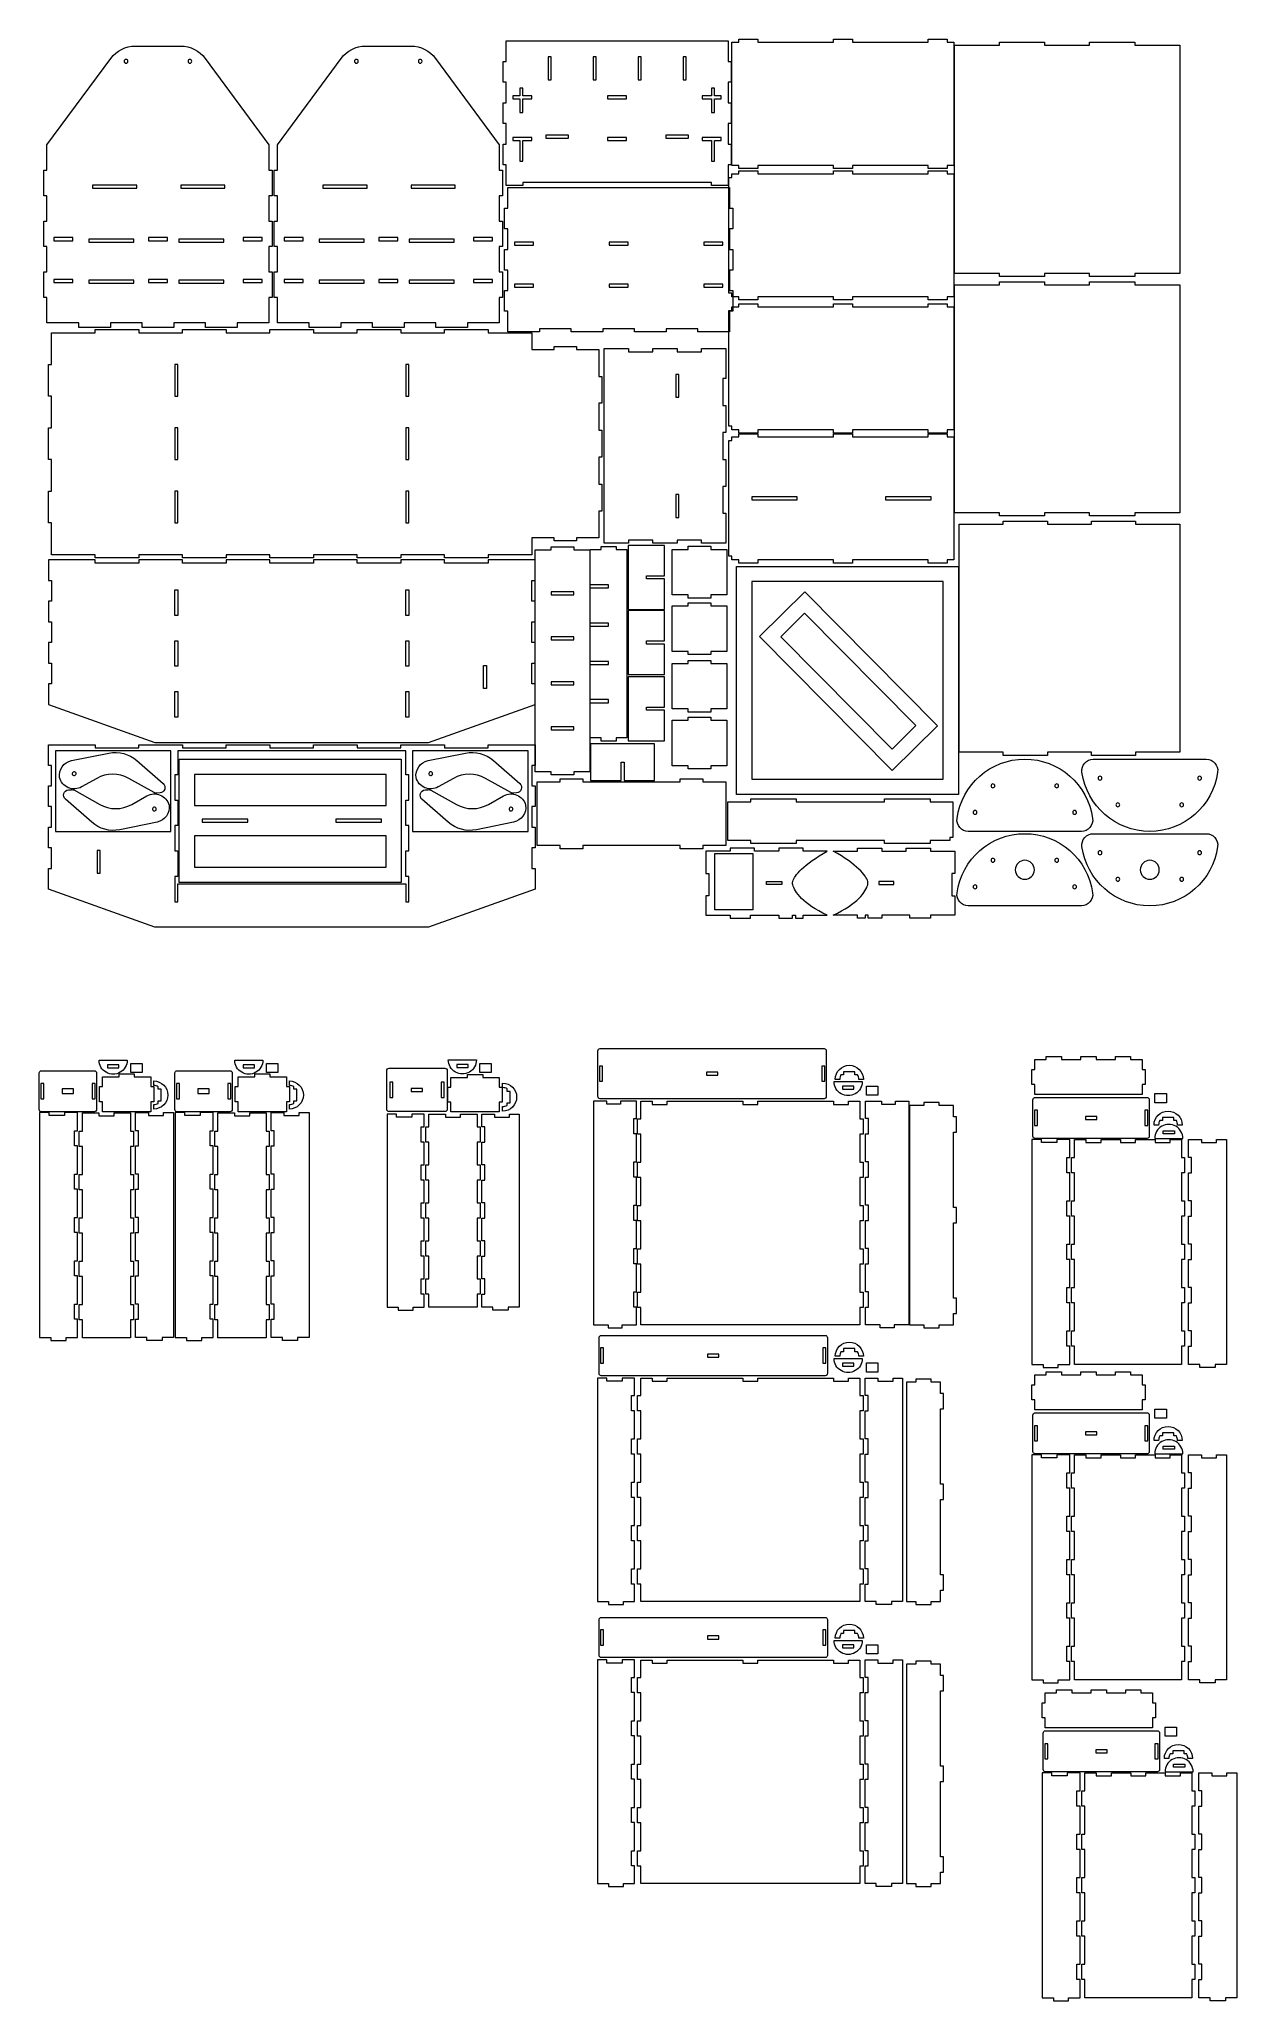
# Model space of a CAD drawing. Header units: millimetres. Extents: x -788 to 788, y -1290 to 1290.
import ezdxf

# ---------------------------------------------------------------- set-up
doc = ezdxf.new("R2010")
doc.units = ezdxf.units.MM
doc.header["$MEASUREMENT"] = 0
doc.layers.add('Camada 1', color=7, linetype='Continuous')

msp = doc.modelspace()

# ---------------------------------------------------------------- linework, layer by layer
at = {"layer": 'Camada 1', "color": 250, "lineweight": 20}
for points, knots in [([(-527.1606, 917.0934), (-527.1606, 917.0934), (-485.4463, 917.0934), (-485.4463, 917.0934), (-485.4463, 917.0934), (-485.4463, 917.0934), (-485.4463, 950.522), (-485.4463, 950.522), (-485.4463, 950.522), (-485.4463, 950.522), (-481.4463, 950.522), (-481.4463, 950.522), (-481.4463, 950.522), (-481.4463, 950.522), (-481.4463, 983.9505), (-481.4463, 983.9505), (-481.4463, 983.9505), (-481.4463, 983.9505), (-485.4463, 983.9505), (-485.4463, 983.9505), (-485.4463, 983.9505), (-485.4463, 983.9505), (-485.4463, 1017.3791), (-485.4463, 1017.3791), (-485.4463, 1017.3791), (-485.4463, 1017.3791), (-481.4463, 1017.3791), (-481.4463, 1017.3791), (-481.4463, 1017.3791), (-481.4463, 1017.3791), (-481.4463, 1050.8077), (-481.4463, 1050.8077), (-481.4463, 1050.8077), (-481.4463, 1050.8077), (-485.4463, 1050.8077), (-485.4463, 1050.8077), (-485.4463, 1050.8077), (-485.4463, 1050.8077), (-485.4463, 1084.2363), (-485.4463, 1084.2363), (-485.4463, 1084.2363), (-485.4463, 1084.2363), (-481.4463, 1084.2363), (-481.4463, 1084.2363), (-481.4463, 1084.2363), (-481.4463, 1084.2363), (-481.4463, 1117.6648), (-481.4463, 1117.6648), (-481.4463, 1117.6648), (-481.4463, 1117.6648), (-485.4463, 1117.6648), (-485.4463, 1117.6648), (-485.4463, 1117.6648), (-485.4463, 1117.6648), (-485.4463, 1151.0934), (-485.4463, 1151.0934), (-485.4463, 1151.0934), (-485.4463, 1151.0934), (-569.455, 1264.8551), (-569.455, 1264.8551), (-569.455, 1264.8551), (-576.9963, 1275.0673), (-588.9374, 1281.0934), (-601.6323, 1281.0934), (-601.6323, 1281.0934), (-601.6323, 1281.0934), (-661.2603, 1281.0934), (-661.2603, 1281.0934), (-661.2603, 1281.0934), (-673.9552, 1281.0934), (-685.8963, 1275.0673), (-693.4376, 1264.8551), (-693.4376, 1264.8551), (-693.4376, 1264.8551), (-777.4463, 1151.0934), (-777.4463, 1151.0934), (-777.4463, 1151.0934), (-777.4463, 1151.0934), (-777.4463, 1117.6648), (-777.4463, 1117.6648), (-777.4463, 1117.6648), (-777.4463, 1117.6648), (-781.4463, 1117.6648), (-781.4463, 1117.6648), (-781.4463, 1117.6648), (-781.4463, 1117.6648), (-781.4463, 1084.2363), (-781.4463, 1084.2363), (-781.4463, 1084.2363), (-781.4463, 1084.2363), (-777.4463, 1084.2363), (-777.4463, 1084.2363), (-777.4463, 1084.2363), (-777.4463, 1084.2363), (-777.4463, 1050.8077), (-777.4463, 1050.8077), (-777.4463, 1050.8077), (-777.4463, 1050.8077), (-781.4463, 1050.8077), (-781.4463, 1050.8077), (-781.4463, 1050.8077), (-781.4463, 1050.8077), (-781.4463, 1017.3791), (-781.4463, 1017.3791), (-781.4463, 1017.3791), (-781.4463, 1017.3791), (-777.4463, 1017.3791), (-777.4463, 1017.3791), (-777.4463, 1017.3791), (-777.4463, 1017.3791), (-777.4463, 983.9505), (-777.4463, 983.9505), (-777.4463, 983.9505), (-777.4463, 983.9505), (-781.4463, 983.9505), (-781.4463, 983.9505), (-781.4463, 983.9505), (-781.4463, 983.9505), (-781.4463, 950.522), (-781.4463, 950.522), (-781.4463, 950.522), (-781.4463, 950.522), (-777.4463, 950.522), (-777.4463, 950.522), (-777.4463, 950.522), (-777.4463, 950.522), (-777.4463, 917.0934), (-777.4463, 917.0934), (-777.4463, 917.0934), (-777.4463, 917.0934), (-735.732, 917.0934), (-735.732, 917.0934), (-735.732, 917.0934), (-735.732, 917.0934), (-735.732, 911.0934), (-735.732, 911.0934), (-735.732, 911.0934), (-735.732, 911.0934), (-694.0177, 911.0934), (-694.0177, 911.0934), (-694.0177, 911.0934), (-694.0177, 911.0934), (-694.0177, 917.0934), (-694.0177, 917.0934), (-694.0177, 917.0934), (-694.0177, 917.0934), (-652.3034, 917.0934), (-652.3034, 917.0934), (-652.3034, 917.0934), (-652.3034, 917.0934), (-652.3034, 911.0934), (-652.3034, 911.0934), (-652.3034, 911.0934), (-652.3034, 911.0934), (-610.5892, 911.0934), (-610.5892, 911.0934), (-610.5892, 911.0934), (-610.5892, 911.0934), (-610.5892, 917.0934), (-610.5892, 917.0934), (-610.5892, 917.0934), (-610.5892, 917.0934), (-568.8749, 917.0934), (-568.8749, 917.0934), (-568.8749, 917.0934), (-568.8749, 917.0934), (-568.8749, 911.0934), (-568.8749, 911.0934), (-568.8749, 911.0934), (-568.8749, 911.0934), (-527.1606, 911.0934), (-527.1606, 911.0934), (-527.1606, 911.0934), (-527.1606, 911.0934), (-527.1606, 917.0934), (-527.1606, 917.0934)], [0, 0, 0, 0, 0.022222222, 0.022222222, 0.022222222, 0.022222222, 0.044444444, 0.044444444, 0.044444444, 0.044444444, 0.066666667, 0.066666667, 0.066666667, 0.066666667, 0.088888889, 0.088888889, 0.088888889, 0.088888889, 0.111111111, 0.111111111, 0.111111111, 0.111111111, 0.133333333, 0.133333333, 0.133333333, 0.133333333, 0.155555556, 0.155555556, 0.155555556, 0.155555556, 0.177777778, 0.177777778, 0.177777778, 0.177777778, 0.2, 0.2, 0.2, 0.2, 0.222222222, 0.222222222, 0.222222222, 0.222222222, 0.244444444, 0.244444444, 0.244444444, 0.244444444, 0.266666667, 0.266666667, 0.266666667, 0.266666667, 0.288888889, 0.288888889, 0.288888889, 0.288888889, 0.311111111, 0.311111111, 0.311111111, 0.311111111, 0.333333333, 0.333333333, 0.333333333, 0.333333333, 0.355555556, 0.355555556, 0.355555556, 0.355555556, 0.377777778, 0.377777778, 0.377777778, 0.377777778, 0.4, 0.4, 0.4, 0.4, 0.422222222, 0.422222222, 0.422222222, 0.422222222, 0.444444444, 0.444444444, 0.444444444, 0.444444444, 0.466666667, 0.466666667, 0.466666667, 0.466666667, 0.488888889, 0.488888889, 0.488888889, 0.488888889, 0.511111111, 0.511111111, 0.511111111, 0.511111111, 0.533333333, 0.533333333, 0.533333333, 0.533333333, 0.555555556, 0.555555556, 0.555555556, 0.555555556, 0.577777778, 0.577777778, 0.577777778, 0.577777778, 0.6, 0.6, 0.6, 0.6, 0.622222222, 0.622222222, 0.622222222, 0.622222222, 0.644444444, 0.644444444, 0.644444444, 0.644444444, 0.666666667, 0.666666667, 0.666666667, 0.666666667, 0.688888889, 0.688888889, 0.688888889, 0.688888889, 0.711111111, 0.711111111, 0.711111111, 0.711111111, 0.733333333, 0.733333333, 0.733333333, 0.733333333, 0.755555556, 0.755555556, 0.755555556, 0.755555556, 0.777777778, 0.777777778, 0.777777778, 0.777777778, 0.8, 0.8, 0.8, 0.8, 0.822222222, 0.822222222, 0.822222222, 0.822222222, 0.844444444, 0.844444444, 0.844444444, 0.844444444, 0.866666667, 0.866666667, 0.866666667, 0.866666667, 0.888888889, 0.888888889, 0.888888889, 0.888888889, 0.911111111, 0.911111111, 0.911111111, 0.911111111, 0.933333333, 0.933333333, 0.933333333, 0.933333333, 0.955555556, 0.955555556, 0.955555556, 0.955555556, 1, 1, 1, 1]), ([(-224.1606, 917.0934), (-224.1606, 917.0934), (-182.4463, 917.0934), (-182.4463, 917.0934), (-182.4463, 917.0934), (-182.4463, 917.0934), (-182.4463, 950.522), (-182.4463, 950.522), (-182.4463, 950.522), (-182.4463, 950.522), (-178.4463, 950.522), (-178.4463, 950.522), (-178.4463, 950.522), (-178.4463, 950.522), (-178.4463, 983.9505), (-178.4463, 983.9505), (-178.4463, 983.9505), (-178.4463, 983.9505), (-182.4463, 983.9505), (-182.4463, 983.9505), (-182.4463, 983.9505), (-182.4463, 983.9505), (-182.4463, 1017.3791), (-182.4463, 1017.3791), (-182.4463, 1017.3791), (-182.4463, 1017.3791), (-178.4463, 1017.3791), (-178.4463, 1017.3791), (-178.4463, 1017.3791), (-178.4463, 1017.3791), (-178.4463, 1050.8077), (-178.4463, 1050.8077), (-178.4463, 1050.8077), (-178.4463, 1050.8077), (-182.4463, 1050.8077), (-182.4463, 1050.8077), (-182.4463, 1050.8077), (-182.4463, 1050.8077), (-182.4463, 1084.2363), (-182.4463, 1084.2363), (-182.4463, 1084.2363), (-182.4463, 1084.2363), (-178.4463, 1084.2363), (-178.4463, 1084.2363), (-178.4463, 1084.2363), (-178.4463, 1084.2363), (-178.4463, 1117.6648), (-178.4463, 1117.6648), (-178.4463, 1117.6648), (-178.4463, 1117.6648), (-182.4463, 1117.6648), (-182.4463, 1117.6648), (-182.4463, 1117.6648), (-182.4463, 1117.6648), (-182.4463, 1151.0934), (-182.4463, 1151.0934), (-182.4463, 1151.0934), (-182.4463, 1151.0934), (-266.455, 1264.8551), (-266.455, 1264.8551), (-266.455, 1264.8551), (-273.9963, 1275.0673), (-285.9374, 1281.0934), (-298.6323, 1281.0934), (-298.6323, 1281.0934), (-298.6323, 1281.0934), (-358.2603, 1281.0934), (-358.2603, 1281.0934), (-358.2603, 1281.0934), (-370.9552, 1281.0934), (-382.8963, 1275.0673), (-390.4376, 1264.8551), (-390.4376, 1264.8551), (-390.4376, 1264.8551), (-474.4463, 1151.0934), (-474.4463, 1151.0934), (-474.4463, 1151.0934), (-474.4463, 1151.0934), (-474.4463, 1117.6648), (-474.4463, 1117.6648), (-474.4463, 1117.6648), (-474.4463, 1117.6648), (-478.4463, 1117.6648), (-478.4463, 1117.6648), (-478.4463, 1117.6648), (-478.4463, 1117.6648), (-478.4463, 1084.2363), (-478.4463, 1084.2363), (-478.4463, 1084.2363), (-478.4463, 1084.2363), (-474.4463, 1084.2363), (-474.4463, 1084.2363), (-474.4463, 1084.2363), (-474.4463, 1084.2363), (-474.4463, 1050.8077), (-474.4463, 1050.8077), (-474.4463, 1050.8077), (-474.4463, 1050.8077), (-478.4463, 1050.8077), (-478.4463, 1050.8077), (-478.4463, 1050.8077), (-478.4463, 1050.8077), (-478.4463, 1017.3791), (-478.4463, 1017.3791), (-478.4463, 1017.3791), (-478.4463, 1017.3791), (-474.4463, 1017.3791), (-474.4463, 1017.3791), (-474.4463, 1017.3791), (-474.4463, 1017.3791), (-474.4463, 983.9505), (-474.4463, 983.9505), (-474.4463, 983.9505), (-474.4463, 983.9505), (-478.4463, 983.9505), (-478.4463, 983.9505), (-478.4463, 983.9505), (-478.4463, 983.9505), (-478.4463, 950.522), (-478.4463, 950.522), (-478.4463, 950.522), (-478.4463, 950.522), (-474.4463, 950.522), (-474.4463, 950.522), (-474.4463, 950.522), (-474.4463, 950.522), (-474.4463, 917.0934), (-474.4463, 917.0934), (-474.4463, 917.0934), (-474.4463, 917.0934), (-432.732, 917.0934), (-432.732, 917.0934), (-432.732, 917.0934), (-432.732, 917.0934), (-432.732, 911.0934), (-432.732, 911.0934), (-432.732, 911.0934), (-432.732, 911.0934), (-391.0177, 911.0934), (-391.0177, 911.0934), (-391.0177, 911.0934), (-391.0177, 911.0934), (-391.0177, 917.0934), (-391.0177, 917.0934), (-391.0177, 917.0934), (-391.0177, 917.0934), (-349.3034, 917.0934), (-349.3034, 917.0934), (-349.3034, 917.0934), (-349.3034, 917.0934), (-349.3034, 911.0934), (-349.3034, 911.0934), (-349.3034, 911.0934), (-349.3034, 911.0934), (-307.5892, 911.0934), (-307.5892, 911.0934), (-307.5892, 911.0934), (-307.5892, 911.0934), (-307.5892, 917.0934), (-307.5892, 917.0934), (-307.5892, 917.0934), (-307.5892, 917.0934), (-265.8749, 917.0934), (-265.8749, 917.0934), (-265.8749, 917.0934), (-265.8749, 917.0934), (-265.8749, 911.0934), (-265.8749, 911.0934), (-265.8749, 911.0934), (-265.8749, 911.0934), (-224.1606, 911.0934), (-224.1606, 911.0934), (-224.1606, 911.0934), (-224.1606, 911.0934), (-224.1606, 917.0934), (-224.1606, 917.0934)], [0, 0, 0, 0, 0.022222222, 0.022222222, 0.022222222, 0.022222222, 0.044444444, 0.044444444, 0.044444444, 0.044444444, 0.066666667, 0.066666667, 0.066666667, 0.066666667, 0.088888889, 0.088888889, 0.088888889, 0.088888889, 0.111111111, 0.111111111, 0.111111111, 0.111111111, 0.133333333, 0.133333333, 0.133333333, 0.133333333, 0.155555556, 0.155555556, 0.155555556, 0.155555556, 0.177777778, 0.177777778, 0.177777778, 0.177777778, 0.2, 0.2, 0.2, 0.2, 0.222222222, 0.222222222, 0.222222222, 0.222222222, 0.244444444, 0.244444444, 0.244444444, 0.244444444, 0.266666667, 0.266666667, 0.266666667, 0.266666667, 0.288888889, 0.288888889, 0.288888889, 0.288888889, 0.311111111, 0.311111111, 0.311111111, 0.311111111, 0.333333333, 0.333333333, 0.333333333, 0.333333333, 0.355555556, 0.355555556, 0.355555556, 0.355555556, 0.377777778, 0.377777778, 0.377777778, 0.377777778, 0.4, 0.4, 0.4, 0.4, 0.422222222, 0.422222222, 0.422222222, 0.422222222, 0.444444444, 0.444444444, 0.444444444, 0.444444444, 0.466666667, 0.466666667, 0.466666667, 0.466666667, 0.488888889, 0.488888889, 0.488888889, 0.488888889, 0.511111111, 0.511111111, 0.511111111, 0.511111111, 0.533333333, 0.533333333, 0.533333333, 0.533333333, 0.555555556, 0.555555556, 0.555555556, 0.555555556, 0.577777778, 0.577777778, 0.577777778, 0.577777778, 0.6, 0.6, 0.6, 0.6, 0.622222222, 0.622222222, 0.622222222, 0.622222222, 0.644444444, 0.644444444, 0.644444444, 0.644444444, 0.666666667, 0.666666667, 0.666666667, 0.666666667, 0.688888889, 0.688888889, 0.688888889, 0.688888889, 0.711111111, 0.711111111, 0.711111111, 0.711111111, 0.733333333, 0.733333333, 0.733333333, 0.733333333, 0.755555556, 0.755555556, 0.755555556, 0.755555556, 0.777777778, 0.777777778, 0.777777778, 0.777777778, 0.8, 0.8, 0.8, 0.8, 0.822222222, 0.822222222, 0.822222222, 0.822222222, 0.844444444, 0.844444444, 0.844444444, 0.844444444, 0.866666667, 0.866666667, 0.866666667, 0.866666667, 0.888888889, 0.888888889, 0.888888889, 0.888888889, 0.911111111, 0.911111111, 0.911111111, 0.911111111, 0.933333333, 0.933333333, 0.933333333, 0.933333333, 0.955555556, 0.955555556, 0.955555556, 0.955555556, 1, 1, 1, 1]), ([(118.5537, 1287.7868), (118.5537, 1287.7868), (-173.4463, 1287.7868), (-173.4463, 1287.7868), (-173.4463, 1287.7868), (-173.4463, 1287.7868), (-173.4463, 1260.6439), (-173.4463, 1260.6439), (-173.4463, 1260.6439), (-173.4463, 1260.6439), (-177.4463, 1260.6439), (-177.4463, 1260.6439), (-177.4463, 1260.6439), (-177.4463, 1260.6439), (-177.4463, 1233.5011), (-177.4463, 1233.5011), (-177.4463, 1233.5011), (-177.4463, 1233.5011), (-173.4463, 1233.5011), (-173.4463, 1233.5011), (-173.4463, 1233.5011), (-173.4463, 1233.5011), (-173.4463, 1206.3582), (-173.4463, 1206.3582), (-173.4463, 1206.3582), (-173.4463, 1206.3582), (-177.4463, 1206.3582), (-177.4463, 1206.3582), (-177.4463, 1206.3582), (-177.4463, 1206.3582), (-177.4463, 1179.2154), (-177.4463, 1179.2154), (-177.4463, 1179.2154), (-177.4463, 1179.2154), (-173.4463, 1179.2154), (-173.4463, 1179.2154), (-173.4463, 1179.2154), (-173.4463, 1179.2154), (-173.4463, 1152.0725), (-173.4463, 1152.0725), (-173.4463, 1152.0725), (-173.4463, 1152.0725), (-177.4463, 1152.0725), (-177.4463, 1152.0725), (-177.4463, 1152.0725), (-177.4463, 1152.0725), (-177.4463, 1124.9297), (-177.4463, 1124.9297), (-177.4463, 1124.9297), (-177.4463, 1124.9297), (-173.4463, 1124.9297), (-173.4463, 1124.9297), (-173.4463, 1124.9297), (-173.4463, 1124.9297), (-173.4463, 1097.7868), (-173.4463, 1097.7868), (-173.4463, 1097.7868), (-173.4463, 1097.7868), (-151.4463, 1097.7868), (-151.4463, 1097.7868), (-151.4463, 1097.7868), (-151.4463, 1097.7868), (-151.4463, 1101.7868), (-151.4463, 1101.7868), (-151.4463, 1101.7868), (-151.4463, 1101.7868), (96.5537, 1101.7868), (96.5537, 1101.7868), (96.5537, 1101.7868), (96.5537, 1101.7868), (96.5537, 1097.7868), (96.5537, 1097.7868), (96.5537, 1097.7868), (96.5537, 1097.7868), (118.5537, 1097.7868), (118.5537, 1097.7868), (118.5537, 1097.7868), (118.5537, 1097.7868), (118.5537, 1124.9297), (118.5537, 1124.9297), (118.5537, 1124.9297), (118.5537, 1124.9297), (122.5537, 1124.9297), (122.5537, 1124.9297), (122.5537, 1124.9297), (122.5537, 1124.9297), (122.5537, 1152.0725), (122.5537, 1152.0725), (122.5537, 1152.0725), (122.5537, 1152.0725), (118.5537, 1152.0725), (118.5537, 1152.0725), (118.5537, 1152.0725), (118.5537, 1152.0725), (118.5537, 1179.2154), (118.5537, 1179.2154), (118.5537, 1179.2154), (118.5537, 1179.2154), (122.5537, 1179.2154), (122.5537, 1179.2154), (122.5537, 1179.2154), (122.5537, 1179.2154), (122.5537, 1206.3582), (122.5537, 1206.3582), (122.5537, 1206.3582), (122.5537, 1206.3582), (118.5537, 1206.3582), (118.5537, 1206.3582), (118.5537, 1206.3582), (118.5537, 1206.3582), (118.5537, 1233.5011), (118.5537, 1233.5011), (118.5537, 1233.5011), (118.5537, 1233.5011), (122.5537, 1233.5011), (122.5537, 1233.5011), (122.5537, 1233.5011), (122.5537, 1233.5011), (122.5537, 1260.6439), (122.5537, 1260.6439), (122.5537, 1260.6439), (122.5537, 1260.6439), (118.5537, 1260.6439), (118.5537, 1260.6439), (118.5537, 1260.6439), (118.5537, 1260.6439), (118.5537, 1287.7868), (118.5537, 1287.7868)], [0, 0, 0, 0, 0.03030303, 0.03030303, 0.03030303, 0.03030303, 0.060606061, 0.060606061, 0.060606061, 0.060606061, 0.090909091, 0.090909091, 0.090909091, 0.090909091, 0.121212121, 0.121212121, 0.121212121, 0.121212121, 0.151515152, 0.151515152, 0.151515152, 0.151515152, 0.181818182, 0.181818182, 0.181818182, 0.181818182, 0.212121212, 0.212121212, 0.212121212, 0.212121212, 0.242424242, 0.242424242, 0.242424242, 0.242424242, 0.272727273, 0.272727273, 0.272727273, 0.272727273, 0.303030303, 0.303030303, 0.303030303, 0.303030303, 0.333333333, 0.333333333, 0.333333333, 0.333333333, 0.363636364, 0.363636364, 0.363636364, 0.363636364, 0.393939394, 0.393939394, 0.393939394, 0.393939394, 0.424242424, 0.424242424, 0.424242424, 0.424242424, 0.454545455, 0.454545455, 0.454545455, 0.454545455, 0.484848485, 0.484848485, 0.484848485, 0.484848485, 0.515151515, 0.515151515, 0.515151515, 0.515151515, 0.545454545, 0.545454545, 0.545454545, 0.545454545, 0.575757576, 0.575757576, 0.575757576, 0.575757576, 0.606060606, 0.606060606, 0.606060606, 0.606060606, 0.636363636, 0.636363636, 0.636363636, 0.636363636, 0.666666667, 0.666666667, 0.666666667, 0.666666667, 0.696969697, 0.696969697, 0.696969697, 0.696969697, 0.727272727, 0.727272727, 0.727272727, 0.727272727, 0.757575758, 0.757575758, 0.757575758, 0.757575758, 0.787878788, 0.787878788, 0.787878788, 0.787878788, 0.818181818, 0.818181818, 0.818181818, 0.818181818, 0.848484848, 0.848484848, 0.848484848, 0.848484848, 0.878787879, 0.878787879, 0.878787879, 0.878787879, 0.909090909, 0.909090909, 0.909090909, 0.909090909, 0.939393939, 0.939393939, 0.939393939, 0.939393939, 1, 1, 1, 1]), ([(-114.2463, 1266.7868), (-114.2463, 1266.7868), (-114.2463, 1236.7868), (-114.2463, 1236.7868), (-114.2463, 1236.7868), (-114.2463, 1236.7868), (-118.2463, 1236.7868), (-118.2463, 1236.7868), (-118.2463, 1236.7868), (-118.2463, 1236.7868), (-118.2463, 1266.7868), (-118.2463, 1266.7868), (-118.2463, 1266.7868), (-118.2463, 1266.7868), (-114.2463, 1266.7868), (-114.2463, 1266.7868)], [0, 0, 0, 0, 0.2, 0.2, 0.2, 0.2, 0.4, 0.4, 0.4, 0.4, 0.6, 0.6, 0.6, 0.6, 1, 1, 1, 1]), ([(-55.0463, 1266.7868), (-55.0463, 1266.7868), (-55.0463, 1236.7868), (-55.0463, 1236.7868), (-55.0463, 1236.7868), (-55.0463, 1236.7868), (-59.0463, 1236.7868), (-59.0463, 1236.7868), (-59.0463, 1236.7868), (-59.0463, 1236.7868), (-59.0463, 1266.7868), (-59.0463, 1266.7868), (-59.0463, 1266.7868), (-59.0463, 1266.7868), (-55.0463, 1266.7868), (-55.0463, 1266.7868)], [0, 0, 0, 0, 0.2, 0.2, 0.2, 0.2, 0.4, 0.4, 0.4, 0.4, 0.6, 0.6, 0.6, 0.6, 1, 1, 1, 1]), ([(4.1537, 1266.7868), (4.1537, 1266.7868), (4.1537, 1236.7868), (4.1537, 1236.7868), (4.1537, 1236.7868), (4.1537, 1236.7868), (0.1537, 1236.7868), (0.1537, 1236.7868), (0.1537, 1236.7868), (0.1537, 1236.7868), (0.1537, 1266.7868), (0.1537, 1266.7868), (0.1537, 1266.7868), (0.1537, 1266.7868), (4.1537, 1266.7868), (4.1537, 1266.7868)], [0, 0, 0, 0, 0.2, 0.2, 0.2, 0.2, 0.4, 0.4, 0.4, 0.4, 0.6, 0.6, 0.6, 0.6, 1, 1, 1, 1]), ([(59.3537, 1236.7868), (59.3537, 1236.7868), (59.3537, 1266.7868), (59.3537, 1266.7868), (59.3537, 1266.7868), (59.3537, 1266.7868), (63.3537, 1266.7868), (63.3537, 1266.7868), (63.3537, 1266.7868), (63.3537, 1266.7868), (63.3537, 1236.7868), (63.3537, 1236.7868), (63.3537, 1236.7868), (63.3537, 1236.7868), (59.3537, 1236.7868), (59.3537, 1236.7868)], [0, 0, 0, 0, 0.2, 0.2, 0.2, 0.2, 0.4, 0.4, 0.4, 0.4, 0.6, 0.6, 0.6, 0.6, 1, 1, 1, 1]), ([(257.0537, 1120.0934), (257.0537, 1120.0934), (282.0537, 1120.0934), (282.0537, 1120.0934), (282.0537, 1120.0934), (282.0537, 1120.0934), (282.0537, 1124.0934), (282.0537, 1124.0934), (282.0537, 1124.0934), (282.0537, 1124.0934), (381.5537, 1124.0934), (381.5537, 1124.0934), (381.5537, 1124.0934), (381.5537, 1124.0934), (381.5537, 1120.0934), (381.5537, 1120.0934), (381.5537, 1120.0934), (381.5537, 1120.0934), (406.5537, 1120.0934), (406.5537, 1120.0934), (406.5537, 1120.0934), (406.5537, 1120.0934), (406.5537, 1124.0934), (406.5537, 1124.0934), (406.5537, 1124.0934), (406.5537, 1124.0934), (415.5537, 1124.0934), (415.5537, 1124.0934), (415.5537, 1124.0934), (415.5537, 1124.0934), (415.5537, 1286.0934), (415.5537, 1286.0934), (415.5537, 1286.0934), (415.5537, 1286.0934), (406.5537, 1286.0934), (406.5537, 1286.0934), (406.5537, 1286.0934), (406.5537, 1286.0934), (406.5537, 1290.0934), (406.5537, 1290.0934), (406.5537, 1290.0934), (406.5537, 1290.0934), (381.5537, 1290.0934), (381.5537, 1290.0934), (381.5537, 1290.0934), (381.5537, 1290.0934), (381.5537, 1286.0934), (381.5537, 1286.0934), (381.5537, 1286.0934), (381.5537, 1286.0934), (282.0537, 1286.0934), (282.0537, 1286.0934), (282.0537, 1286.0934), (282.0537, 1286.0934), (282.0537, 1290.0934), (282.0537, 1290.0934), (282.0537, 1290.0934), (282.0537, 1290.0934), (257.0537, 1290.0934), (257.0537, 1290.0934), (257.0537, 1290.0934), (257.0537, 1290.0934), (257.0537, 1286.0934), (257.0537, 1286.0934), (257.0537, 1286.0934), (257.0537, 1286.0934), (157.5537, 1286.0934), (157.5537, 1286.0934), (157.5537, 1286.0934), (157.5537, 1286.0934), (157.5537, 1290.0934), (157.5537, 1290.0934), (157.5537, 1290.0934), (157.5537, 1290.0934), (132.5537, 1290.0934), (132.5537, 1290.0934), (132.5537, 1290.0934), (132.5537, 1290.0934), (132.5537, 1286.0934), (132.5537, 1286.0934), (132.5537, 1286.0934), (132.5537, 1286.0934), (123.5537, 1286.0934), (123.5537, 1286.0934), (123.5537, 1286.0934), (123.5537, 1286.0934), (123.5537, 1124.0934), (123.5537, 1124.0934), (123.5537, 1124.0934), (123.5537, 1124.0934), (132.5537, 1124.0934), (132.5537, 1124.0934), (132.5537, 1124.0934), (132.5537, 1124.0934), (132.5537, 1120.0934), (132.5537, 1120.0934), (132.5537, 1120.0934), (132.5537, 1120.0934), (157.5537, 1120.0934), (157.5537, 1120.0934), (157.5537, 1120.0934), (157.5537, 1120.0934), (157.5537, 1124.0934), (157.5537, 1124.0934), (157.5537, 1124.0934), (157.5537, 1124.0934), (257.0537, 1124.0934), (257.0537, 1124.0934), (257.0537, 1124.0934), (257.0537, 1124.0934), (257.0537, 1120.0934), (257.0537, 1120.0934)], [0, 0, 0, 0, 0.034482759, 0.034482759, 0.034482759, 0.034482759, 0.068965517, 0.068965517, 0.068965517, 0.068965517, 0.103448276, 0.103448276, 0.103448276, 0.103448276, 0.137931034, 0.137931034, 0.137931034, 0.137931034, 0.172413793, 0.172413793, 0.172413793, 0.172413793, 0.206896552, 0.206896552, 0.206896552, 0.206896552, 0.24137931, 0.24137931, 0.24137931, 0.24137931, 0.275862069, 0.275862069, 0.275862069, 0.275862069, 0.310344828, 0.310344828, 0.310344828, 0.310344828, 0.344827586, 0.344827586, 0.344827586, 0.344827586, 0.379310345, 0.379310345, 0.379310345, 0.379310345, 0.413793103, 0.413793103, 0.413793103, 0.413793103, 0.448275862, 0.448275862, 0.448275862, 0.448275862, 0.482758621, 0.482758621, 0.482758621, 0.482758621, 0.517241379, 0.517241379, 0.517241379, 0.517241379, 0.551724138, 0.551724138, 0.551724138, 0.551724138, 0.586206897, 0.586206897, 0.586206897, 0.586206897, 0.620689655, 0.620689655, 0.620689655, 0.620689655, 0.655172414, 0.655172414, 0.655172414, 0.655172414, 0.689655172, 0.689655172, 0.689655172, 0.689655172, 0.724137931, 0.724137931, 0.724137931, 0.724137931, 0.75862069, 0.75862069, 0.75862069, 0.75862069, 0.793103448, 0.793103448, 0.793103448, 0.793103448, 0.827586207, 0.827586207, 0.827586207, 0.827586207, 0.862068966, 0.862068966, 0.862068966, 0.862068966, 0.896551724, 0.896551724, 0.896551724, 0.896551724, 0.931034483, 0.931034483, 0.931034483, 0.931034483, 1, 1, 1, 1]), ([(712.5537, 982.0934), (712.5537, 982.0934), (712.5537, 1282.0934), (712.5537, 1282.0934), (712.5537, 1282.0934), (712.5537, 1282.0934), (653.3537, 1282.0934), (653.3537, 1282.0934), (653.3537, 1282.0934), (653.3537, 1282.0934), (653.3537, 1286.0934), (653.3537, 1286.0934), (653.3537, 1286.0934), (653.3537, 1286.0934), (594.1537, 1286.0934), (594.1537, 1286.0934), (594.1537, 1286.0934), (594.1537, 1286.0934), (594.1537, 1282.0934), (594.1537, 1282.0934), (594.1537, 1282.0934), (594.1537, 1282.0934), (534.9537, 1282.0934), (534.9537, 1282.0934), (534.9537, 1282.0934), (534.9537, 1282.0934), (534.9537, 1286.0934), (534.9537, 1286.0934), (534.9537, 1286.0934), (534.9537, 1286.0934), (475.7537, 1286.0934), (475.7537, 1286.0934), (475.7537, 1286.0934), (475.7537, 1286.0934), (475.7537, 1282.0934), (475.7537, 1282.0934), (475.7537, 1282.0934), (475.7537, 1282.0934), (416.5537, 1282.0934), (416.5537, 1282.0934), (416.5537, 1282.0934), (416.5537, 1282.0934), (416.5537, 982.0934), (416.5537, 982.0934), (416.5537, 982.0934), (416.5537, 982.0934), (475.7537, 982.0934), (475.7537, 982.0934), (475.7537, 982.0934), (475.7537, 982.0934), (475.7537, 978.0934), (475.7537, 978.0934), (475.7537, 978.0934), (475.7537, 978.0934), (534.9537, 978.0934), (534.9537, 978.0934), (534.9537, 978.0934), (534.9537, 978.0934), (534.9537, 982.0934), (534.9537, 982.0934), (534.9537, 982.0934), (534.9537, 982.0934), (594.1537, 982.0934), (594.1537, 982.0934), (594.1537, 982.0934), (594.1537, 982.0934), (594.1537, 978.0934), (594.1537, 978.0934), (594.1537, 978.0934), (594.1537, 978.0934), (653.3537, 978.0934), (653.3537, 978.0934), (653.3537, 978.0934), (653.3537, 978.0934), (653.3537, 982.0934), (653.3537, 982.0934), (653.3537, 982.0934), (653.3537, 982.0934), (712.5537, 982.0934), (712.5537, 982.0934)], [0, 0, 0, 0, 0.047619048, 0.047619048, 0.047619048, 0.047619048, 0.095238095, 0.095238095, 0.095238095, 0.095238095, 0.142857143, 0.142857143, 0.142857143, 0.142857143, 0.19047619, 0.19047619, 0.19047619, 0.19047619, 0.238095238, 0.238095238, 0.238095238, 0.238095238, 0.285714286, 0.285714286, 0.285714286, 0.285714286, 0.333333333, 0.333333333, 0.333333333, 0.333333333, 0.380952381, 0.380952381, 0.380952381, 0.380952381, 0.428571429, 0.428571429, 0.428571429, 0.428571429, 0.476190476, 0.476190476, 0.476190476, 0.476190476, 0.523809524, 0.523809524, 0.523809524, 0.523809524, 0.571428571, 0.571428571, 0.571428571, 0.571428571, 0.619047619, 0.619047619, 0.619047619, 0.619047619, 0.666666667, 0.666666667, 0.666666667, 0.666666667, 0.714285714, 0.714285714, 0.714285714, 0.714285714, 0.761904762, 0.761904762, 0.761904762, 0.761904762, 0.80952381, 0.80952381, 0.80952381, 0.80952381, 0.857142857, 0.857142857, 0.857142857, 0.857142857, 0.904761905, 0.904761905, 0.904761905, 0.904761905, 1, 1, 1, 1]), ([(-670.9376, 1261.0934), (-670.9377, 1259.7127), (-672.0569, 1258.5934), (-673.4377, 1258.5934), (-673.4377, 1258.5934), (-674.8184, 1258.5934), (-675.9376, 1259.7127), (-675.9376, 1261.0934), (-675.9376, 1261.0934), (-675.9376, 1262.4741), (-674.8184, 1263.5934), (-673.4376, 1263.5934), (-673.4376, 1263.5934), (-672.0569, 1263.5934), (-670.9376, 1262.4741), (-670.9376, 1261.0934)], [0, 0, 0, 0, 0.2, 0.2, 0.2, 0.2, 0.4, 0.4, 0.4, 0.4, 0.6, 0.6, 0.6, 0.6, 1, 1, 1, 1]), ([(-589.455, 1258.5934), (-590.8357, 1258.5934), (-591.955, 1259.7127), (-591.955, 1261.0934), (-591.955, 1261.0934), (-591.955, 1262.4741), (-590.8357, 1263.5934), (-589.455, 1263.5934), (-589.455, 1263.5934), (-588.0742, 1263.5934), (-586.955, 1262.4741), (-586.955, 1261.0934), (-586.955, 1261.0934), (-586.955, 1259.7127), (-588.0743, 1258.5934), (-589.455, 1258.5934)], [0, 0, 0, 0, 0.2, 0.2, 0.2, 0.2, 0.4, 0.4, 0.4, 0.4, 0.6, 0.6, 0.6, 0.6, 1, 1, 1, 1]), ([(-367.9376, 1261.0934), (-367.9377, 1259.7127), (-369.0569, 1258.5934), (-370.4377, 1258.5934), (-370.4377, 1258.5934), (-371.8184, 1258.5934), (-372.9376, 1259.7127), (-372.9376, 1261.0934), (-372.9376, 1261.0934), (-372.9376, 1262.4741), (-371.8184, 1263.5934), (-370.4376, 1263.5934), (-370.4376, 1263.5934), (-369.0569, 1263.5934), (-367.9376, 1262.4741), (-367.9376, 1261.0934)], [0, 0, 0, 0, 0.2, 0.2, 0.2, 0.2, 0.4, 0.4, 0.4, 0.4, 0.6, 0.6, 0.6, 0.6, 1, 1, 1, 1]), ([(-286.455, 1258.5934), (-287.8357, 1258.5934), (-288.955, 1259.7127), (-288.955, 1261.0934), (-288.955, 1261.0934), (-288.955, 1262.4741), (-287.8357, 1263.5934), (-286.455, 1263.5934), (-286.455, 1263.5934), (-285.0742, 1263.5934), (-283.955, 1262.4741), (-283.955, 1261.0934), (-283.955, 1261.0934), (-283.955, 1259.7127), (-285.0743, 1258.5934), (-286.455, 1258.5934)], [0, 0, 0, 0, 0.2, 0.2, 0.2, 0.2, 0.4, 0.4, 0.4, 0.4, 0.6, 0.6, 0.6, 0.6, 1, 1, 1, 1]), ([(-139.4463, 1211.7868), (-139.4463, 1211.7868), (-151.4463, 1211.7868), (-151.4463, 1211.7868), (-151.4463, 1211.7868), (-151.4463, 1211.7868), (-151.4463, 1193.7868), (-151.4463, 1193.7868), (-151.4463, 1193.7868), (-151.4463, 1193.7868), (-155.4463, 1193.7868), (-155.4463, 1193.7868), (-155.4463, 1193.7868), (-155.4463, 1193.7868), (-155.4463, 1211.7868), (-155.4463, 1211.7868), (-155.4463, 1211.7868), (-155.4463, 1211.7868), (-164.4463, 1211.7868), (-164.4463, 1211.7868), (-164.4463, 1211.7868), (-164.4463, 1211.7868), (-164.4463, 1215.7868), (-164.4463, 1215.7868), (-164.4463, 1215.7868), (-164.4463, 1215.7868), (-155.4463, 1215.7868), (-155.4463, 1215.7868), (-155.4463, 1215.7868), (-155.4463, 1215.7868), (-155.4463, 1225.7868), (-155.4463, 1225.7868), (-155.4463, 1225.7868), (-155.4463, 1225.7868), (-151.4463, 1225.7868), (-151.4463, 1225.7868), (-151.4463, 1225.7868), (-151.4463, 1225.7868), (-151.4463, 1215.7868), (-151.4463, 1215.7868), (-151.4463, 1215.7868), (-151.4463, 1215.7868), (-139.4463, 1215.7868), (-139.4463, 1215.7868), (-139.4463, 1215.7868), (-139.4463, 1215.7868), (-139.4463, 1211.7868), (-139.4463, 1211.7868)], [0, 0, 0, 0, 0.076923077, 0.076923077, 0.076923077, 0.076923077, 0.153846154, 0.153846154, 0.153846154, 0.153846154, 0.230769231, 0.230769231, 0.230769231, 0.230769231, 0.307692308, 0.307692308, 0.307692308, 0.307692308, 0.384615385, 0.384615385, 0.384615385, 0.384615385, 0.461538462, 0.461538462, 0.461538462, 0.461538462, 0.538461538, 0.538461538, 0.538461538, 0.538461538, 0.615384615, 0.615384615, 0.615384615, 0.615384615, 0.692307692, 0.692307692, 0.692307692, 0.692307692, 0.769230769, 0.769230769, 0.769230769, 0.769230769, 0.846153846, 0.846153846, 0.846153846, 0.846153846, 1, 1, 1, 1]), ([(-14.9463, 1211.7868), (-14.9463, 1211.7868), (-39.9463, 1211.7868), (-39.9463, 1211.7868), (-39.9463, 1211.7868), (-39.9463, 1211.7868), (-39.9463, 1215.7868), (-39.9463, 1215.7868), (-39.9463, 1215.7868), (-39.9463, 1215.7868), (-14.9463, 1215.7868), (-14.9463, 1215.7868), (-14.9463, 1215.7868), (-14.9463, 1215.7868), (-14.9463, 1211.7868), (-14.9463, 1211.7868)], [0, 0, 0, 0, 0.2, 0.2, 0.2, 0.2, 0.4, 0.4, 0.4, 0.4, 0.6, 0.6, 0.6, 0.6, 1, 1, 1, 1]), ([(96.5537, 1193.7868), (96.5537, 1193.7868), (96.5537, 1211.7868), (96.5537, 1211.7868), (96.5537, 1211.7868), (96.5537, 1211.7868), (84.5537, 1211.7868), (84.5537, 1211.7868), (84.5537, 1211.7868), (84.5537, 1211.7868), (84.5537, 1215.7868), (84.5537, 1215.7868), (84.5537, 1215.7868), (84.5537, 1215.7868), (96.5537, 1215.7868), (96.5537, 1215.7868), (96.5537, 1215.7868), (96.5537, 1215.7868), (96.5537, 1225.7868), (96.5537, 1225.7868), (96.5537, 1225.7868), (96.5537, 1225.7868), (100.5537, 1225.7868), (100.5537, 1225.7868), (100.5537, 1225.7868), (100.5537, 1225.7868), (100.5537, 1215.7868), (100.5537, 1215.7868), (100.5537, 1215.7868), (100.5537, 1215.7868), (109.5537, 1215.7868), (109.5537, 1215.7868), (109.5537, 1215.7868), (109.5537, 1215.7868), (109.5537, 1211.7868), (109.5537, 1211.7868), (109.5537, 1211.7868), (109.5537, 1211.7868), (100.5537, 1211.7868), (100.5537, 1211.7868), (100.5537, 1211.7868), (100.5537, 1211.7868), (100.5537, 1193.7868), (100.5537, 1193.7868), (100.5537, 1193.7868), (100.5537, 1193.7868), (96.5537, 1193.7868), (96.5537, 1193.7868)], [0, 0, 0, 0, 0.076923077, 0.076923077, 0.076923077, 0.076923077, 0.153846154, 0.153846154, 0.153846154, 0.153846154, 0.230769231, 0.230769231, 0.230769231, 0.230769231, 0.307692308, 0.307692308, 0.307692308, 0.307692308, 0.384615385, 0.384615385, 0.384615385, 0.384615385, 0.461538462, 0.461538462, 0.461538462, 0.461538462, 0.538461538, 0.538461538, 0.538461538, 0.538461538, 0.615384615, 0.615384615, 0.615384615, 0.615384615, 0.692307692, 0.692307692, 0.692307692, 0.692307692, 0.769230769, 0.769230769, 0.769230769, 0.769230769, 0.846153846, 0.846153846, 0.846153846, 0.846153846, 1, 1, 1, 1]), ([(-121.4463, 1163.7868), (-121.4463, 1163.7868), (-91.4463, 1163.7868), (-91.4463, 1163.7868), (-91.4463, 1163.7868), (-91.4463, 1163.7868), (-91.4463, 1159.7868), (-91.4463, 1159.7868), (-91.4463, 1159.7868), (-91.4463, 1159.7868), (-121.4463, 1159.7868), (-121.4463, 1159.7868), (-121.4463, 1159.7868), (-121.4463, 1159.7868), (-121.4463, 1163.7868), (-121.4463, 1163.7868)], [0, 0, 0, 0, 0.2, 0.2, 0.2, 0.2, 0.4, 0.4, 0.4, 0.4, 0.6, 0.6, 0.6, 0.6, 1, 1, 1, 1]), ([(36.5537, 1163.7868), (36.5537, 1163.7868), (66.5537, 1163.7868), (66.5537, 1163.7868), (66.5537, 1163.7868), (66.5537, 1163.7868), (66.5537, 1159.7868), (66.5537, 1159.7868), (66.5537, 1159.7868), (66.5537, 1159.7868), (36.5537, 1159.7868), (36.5537, 1159.7868), (36.5537, 1159.7868), (36.5537, 1159.7868), (36.5537, 1163.7868), (36.5537, 1163.7868)], [0, 0, 0, 0, 0.2, 0.2, 0.2, 0.2, 0.4, 0.4, 0.4, 0.4, 0.6, 0.6, 0.6, 0.6, 1, 1, 1, 1]), ([(-151.4463, 1156.7868), (-151.4463, 1156.7868), (-151.4463, 1129.7868), (-151.4463, 1129.7868), (-151.4463, 1129.7868), (-151.4463, 1129.7868), (-155.4463, 1129.7868), (-155.4463, 1129.7868), (-155.4463, 1129.7868), (-155.4463, 1129.7868), (-155.4463, 1156.7868), (-155.4463, 1156.7868), (-155.4463, 1156.7868), (-155.4463, 1156.7868), (-164.4463, 1156.7868), (-164.4463, 1156.7868), (-164.4463, 1156.7868), (-164.4463, 1156.7868), (-164.4463, 1160.7868), (-164.4463, 1160.7868), (-164.4463, 1160.7868), (-164.4463, 1160.7868), (-139.4463, 1160.7868), (-139.4463, 1160.7868), (-139.4463, 1160.7868), (-139.4463, 1160.7868), (-139.4463, 1156.7868), (-139.4463, 1156.7868), (-139.4463, 1156.7868), (-139.4463, 1156.7868), (-151.4463, 1156.7868), (-151.4463, 1156.7868)], [0, 0, 0, 0, 0.111111111, 0.111111111, 0.111111111, 0.111111111, 0.222222222, 0.222222222, 0.222222222, 0.222222222, 0.333333333, 0.333333333, 0.333333333, 0.333333333, 0.444444444, 0.444444444, 0.444444444, 0.444444444, 0.555555556, 0.555555556, 0.555555556, 0.555555556, 0.666666667, 0.666666667, 0.666666667, 0.666666667, 0.777777778, 0.777777778, 0.777777778, 0.777777778, 1, 1, 1, 1]), ([(-39.9463, 1160.7868), (-39.9463, 1160.7868), (-14.9463, 1160.7868), (-14.9463, 1160.7868), (-14.9463, 1160.7868), (-14.9463, 1160.7868), (-14.9463, 1156.7868), (-14.9463, 1156.7868), (-14.9463, 1156.7868), (-14.9463, 1156.7868), (-39.9463, 1156.7868), (-39.9463, 1156.7868), (-39.9463, 1156.7868), (-39.9463, 1156.7868), (-39.9463, 1160.7868), (-39.9463, 1160.7868)], [0, 0, 0, 0, 0.2, 0.2, 0.2, 0.2, 0.4, 0.4, 0.4, 0.4, 0.6, 0.6, 0.6, 0.6, 1, 1, 1, 1]), ([(96.5537, 1129.7868), (96.5537, 1129.7868), (96.5537, 1156.7868), (96.5537, 1156.7868), (96.5537, 1156.7868), (96.5537, 1156.7868), (84.5537, 1156.7868), (84.5537, 1156.7868), (84.5537, 1156.7868), (84.5537, 1156.7868), (84.5537, 1160.7868), (84.5537, 1160.7868), (84.5537, 1160.7868), (84.5537, 1160.7868), (109.5537, 1160.7868), (109.5537, 1160.7868), (109.5537, 1160.7868), (109.5537, 1160.7868), (109.5537, 1156.7868), (109.5537, 1156.7868), (109.5537, 1156.7868), (109.5537, 1156.7868), (100.5537, 1156.7868), (100.5537, 1156.7868), (100.5537, 1156.7868), (100.5537, 1156.7868), (100.5537, 1129.7868), (100.5537, 1129.7868), (100.5537, 1129.7868), (100.5537, 1129.7868), (96.5537, 1129.7868), (96.5537, 1129.7868)], [0, 0, 0, 0, 0.111111111, 0.111111111, 0.111111111, 0.111111111, 0.222222222, 0.222222222, 0.222222222, 0.222222222, 0.333333333, 0.333333333, 0.333333333, 0.333333333, 0.444444444, 0.444444444, 0.444444444, 0.444444444, 0.555555556, 0.555555556, 0.555555556, 0.555555556, 0.666666667, 0.666666667, 0.666666667, 0.666666667, 0.777777778, 0.777777778, 0.777777778, 0.777777778, 1, 1, 1, 1]), ([(157.5537, 951.0934), (157.5537, 951.0934), (257.0537, 951.0934), (257.0537, 951.0934), (257.0537, 951.0934), (257.0537, 951.0934), (257.0537, 947.0934), (257.0537, 947.0934), (257.0537, 947.0934), (257.0537, 947.0934), (282.0537, 947.0934), (282.0537, 947.0934), (282.0537, 947.0934), (282.0537, 947.0934), (282.0537, 951.0934), (282.0537, 951.0934), (282.0537, 951.0934), (282.0537, 951.0934), (381.5537, 951.0934), (381.5537, 951.0934), (381.5537, 951.0934), (381.5537, 951.0934), (381.5537, 947.0934), (381.5537, 947.0934), (381.5537, 947.0934), (381.5537, 947.0934), (406.5537, 947.0934), (406.5537, 947.0934), (406.5537, 947.0934), (406.5537, 947.0934), (406.5537, 951.0934), (406.5537, 951.0934), (406.5537, 951.0934), (406.5537, 951.0934), (415.5537, 951.0934), (415.5537, 951.0934), (415.5537, 951.0934), (415.5537, 951.0934), (415.5537, 1113.0934), (415.5537, 1113.0934), (415.5537, 1113.0934), (415.5537, 1113.0934), (406.5537, 1113.0934), (406.5537, 1113.0934), (406.5537, 1113.0934), (406.5537, 1113.0934), (406.5537, 1117.0934), (406.5537, 1117.0934), (406.5537, 1117.0934), (406.5537, 1117.0934), (381.5537, 1117.0934), (381.5537, 1117.0934), (381.5537, 1117.0934), (381.5537, 1117.0934), (381.5537, 1113.0934), (381.5537, 1113.0934), (381.5537, 1113.0934), (381.5537, 1113.0934), (282.0537, 1113.0934), (282.0537, 1113.0934), (282.0537, 1113.0934), (282.0537, 1113.0934), (282.0537, 1117.0934), (282.0537, 1117.0934), (282.0537, 1117.0934), (282.0537, 1117.0934), (257.0537, 1117.0934), (257.0537, 1117.0934), (257.0537, 1117.0934), (257.0537, 1117.0934), (257.0537, 1113.0934), (257.0537, 1113.0934), (257.0537, 1113.0934), (257.0537, 1113.0934), (157.5537, 1113.0934), (157.5537, 1113.0934), (157.5537, 1113.0934), (157.5537, 1113.0934), (157.5537, 1117.0934), (157.5537, 1117.0934), (157.5537, 1117.0934), (157.5537, 1117.0934), (132.5537, 1117.0934), (132.5537, 1117.0934), (132.5537, 1117.0934), (132.5537, 1117.0934), (132.5537, 1113.0934), (132.5537, 1113.0934), (132.5537, 1113.0934), (132.5537, 1113.0934), (123.5537, 1113.0934), (123.5537, 1113.0934), (123.5537, 1113.0934), (123.5537, 1113.0934), (123.5537, 1108.0934), (123.5537, 1108.0934), (123.5537, 1108.0934), (123.5537, 1108.0934), (119.5537, 1108.0934), (119.5537, 1108.0934), (119.5537, 1108.0934), (119.5537, 1108.0934), (119.5537, 956.0934), (119.5537, 956.0934), (119.5537, 956.0934), (119.5537, 956.0934), (123.5537, 956.0934), (123.5537, 956.0934), (123.5537, 956.0934), (123.5537, 956.0934), (123.5537, 951.0934), (123.5537, 951.0934), (123.5537, 951.0934), (123.5537, 951.0934), (132.5537, 951.0934), (132.5537, 951.0934), (132.5537, 951.0934), (132.5537, 951.0934), (132.5537, 947.0934), (132.5537, 947.0934), (132.5537, 947.0934), (132.5537, 947.0934), (157.5537, 947.0934), (157.5537, 947.0934), (157.5537, 947.0934), (157.5537, 947.0934), (157.5537, 951.0934), (157.5537, 951.0934)], [0, 0, 0, 0, 0.03030303, 0.03030303, 0.03030303, 0.03030303, 0.060606061, 0.060606061, 0.060606061, 0.060606061, 0.090909091, 0.090909091, 0.090909091, 0.090909091, 0.121212121, 0.121212121, 0.121212121, 0.121212121, 0.151515152, 0.151515152, 0.151515152, 0.151515152, 0.181818182, 0.181818182, 0.181818182, 0.181818182, 0.212121212, 0.212121212, 0.212121212, 0.212121212, 0.242424242, 0.242424242, 0.242424242, 0.242424242, 0.272727273, 0.272727273, 0.272727273, 0.272727273, 0.303030303, 0.303030303, 0.303030303, 0.303030303, 0.333333333, 0.333333333, 0.333333333, 0.333333333, 0.363636364, 0.363636364, 0.363636364, 0.363636364, 0.393939394, 0.393939394, 0.393939394, 0.393939394, 0.424242424, 0.424242424, 0.424242424, 0.424242424, 0.454545455, 0.454545455, 0.454545455, 0.454545455, 0.484848485, 0.484848485, 0.484848485, 0.484848485, 0.515151515, 0.515151515, 0.515151515, 0.515151515, 0.545454545, 0.545454545, 0.545454545, 0.545454545, 0.575757576, 0.575757576, 0.575757576, 0.575757576, 0.606060606, 0.606060606, 0.606060606, 0.606060606, 0.636363636, 0.636363636, 0.636363636, 0.636363636, 0.666666667, 0.666666667, 0.666666667, 0.666666667, 0.696969697, 0.696969697, 0.696969697, 0.696969697, 0.727272727, 0.727272727, 0.727272727, 0.727272727, 0.757575758, 0.757575758, 0.757575758, 0.757575758, 0.787878788, 0.787878788, 0.787878788, 0.787878788, 0.818181818, 0.818181818, 0.818181818, 0.818181818, 0.848484848, 0.848484848, 0.848484848, 0.848484848, 0.878787879, 0.878787879, 0.878787879, 0.878787879, 0.909090909, 0.909090909, 0.909090909, 0.909090909, 0.939393939, 0.939393939, 0.939393939, 0.939393939, 1, 1, 1, 1]), ([(-717.4463, 1098.0934), (-717.4463, 1098.0934), (-659.4463, 1098.0934), (-659.4463, 1098.0934), (-659.4463, 1098.0934), (-659.4463, 1098.0934), (-659.4463, 1094.0934), (-659.4463, 1094.0934), (-659.4463, 1094.0934), (-659.4463, 1094.0934), (-717.4463, 1094.0934), (-717.4463, 1094.0934), (-717.4463, 1094.0934), (-717.4463, 1094.0934), (-717.4463, 1098.0934), (-717.4463, 1098.0934)], [0, 0, 0, 0, 0.2, 0.2, 0.2, 0.2, 0.4, 0.4, 0.4, 0.4, 0.6, 0.6, 0.6, 0.6, 1, 1, 1, 1]), ([(-601.4463, 1098.0934), (-601.4463, 1098.0934), (-543.4463, 1098.0934), (-543.4463, 1098.0934), (-543.4463, 1098.0934), (-543.4463, 1098.0934), (-543.4463, 1094.0934), (-543.4463, 1094.0934), (-543.4463, 1094.0934), (-543.4463, 1094.0934), (-601.4463, 1094.0934), (-601.4463, 1094.0934), (-601.4463, 1094.0934), (-601.4463, 1094.0934), (-601.4463, 1098.0934), (-601.4463, 1098.0934)], [0, 0, 0, 0, 0.2, 0.2, 0.2, 0.2, 0.4, 0.4, 0.4, 0.4, 0.6, 0.6, 0.6, 0.6, 1, 1, 1, 1]), ([(-414.4463, 1098.0934), (-414.4463, 1098.0934), (-356.4463, 1098.0934), (-356.4463, 1098.0934), (-356.4463, 1098.0934), (-356.4463, 1098.0934), (-356.4463, 1094.0934), (-356.4463, 1094.0934), (-356.4463, 1094.0934), (-356.4463, 1094.0934), (-414.4463, 1094.0934), (-414.4463, 1094.0934), (-414.4463, 1094.0934), (-414.4463, 1094.0934), (-414.4463, 1098.0934), (-414.4463, 1098.0934)], [0, 0, 0, 0, 0.2, 0.2, 0.2, 0.2, 0.4, 0.4, 0.4, 0.4, 0.6, 0.6, 0.6, 0.6, 1, 1, 1, 1]), ([(-298.4463, 1098.0934), (-298.4463, 1098.0934), (-240.4463, 1098.0934), (-240.4463, 1098.0934), (-240.4463, 1098.0934), (-240.4463, 1098.0934), (-240.4463, 1094.0934), (-240.4463, 1094.0934), (-240.4463, 1094.0934), (-240.4463, 1094.0934), (-298.4463, 1094.0934), (-298.4463, 1094.0934), (-298.4463, 1094.0934), (-298.4463, 1094.0934), (-298.4463, 1098.0934), (-298.4463, 1098.0934)], [0, 0, 0, 0, 0.2, 0.2, 0.2, 0.2, 0.4, 0.4, 0.4, 0.4, 0.6, 0.6, 0.6, 0.6, 1, 1, 1, 1]), ([(120.5537, 986.522), (120.5537, 986.522), (124.5537, 986.522), (124.5537, 986.522), (124.5537, 986.522), (124.5537, 986.522), (124.5537, 1013.6648), (124.5537, 1013.6648), (124.5537, 1013.6648), (124.5537, 1013.6648), (120.5537, 1013.6648), (120.5537, 1013.6648), (120.5537, 1013.6648), (120.5537, 1013.6648), (120.5537, 1040.8077), (120.5537, 1040.8077), (120.5537, 1040.8077), (120.5537, 1040.8077), (124.5537, 1040.8077), (124.5537, 1040.8077), (124.5537, 1040.8077), (124.5537, 1040.8077), (124.5537, 1067.9505), (124.5537, 1067.9505), (124.5537, 1067.9505), (124.5537, 1067.9505), (120.5537, 1067.9505), (120.5537, 1067.9505), (120.5537, 1067.9505), (120.5537, 1067.9505), (120.5537, 1095.0934), (120.5537, 1095.0934), (120.5537, 1095.0934), (120.5537, 1095.0934), (-171.4463, 1095.0934), (-171.4463, 1095.0934), (-171.4463, 1095.0934), (-171.4463, 1095.0934), (-171.4463, 1067.9505), (-171.4463, 1067.9505), (-171.4463, 1067.9505), (-171.4463, 1067.9505), (-175.4463, 1067.9505), (-175.4463, 1067.9505), (-175.4463, 1067.9505), (-175.4463, 1067.9505), (-175.4463, 1040.8077), (-175.4463, 1040.8077), (-175.4463, 1040.8077), (-175.4463, 1040.8077), (-171.4463, 1040.8077), (-171.4463, 1040.8077), (-171.4463, 1040.8077), (-171.4463, 1040.8077), (-171.4463, 1013.6648), (-171.4463, 1013.6648), (-171.4463, 1013.6648), (-171.4463, 1013.6648), (-175.4463, 1013.6648), (-175.4463, 1013.6648), (-175.4463, 1013.6648), (-175.4463, 1013.6648), (-175.4463, 986.522), (-175.4463, 986.522), (-175.4463, 986.522), (-175.4463, 986.522), (-171.4463, 986.522), (-171.4463, 986.522), (-171.4463, 986.522), (-171.4463, 986.522), (-171.4463, 959.3791), (-171.4463, 959.3791), (-171.4463, 959.3791), (-171.4463, 959.3791), (-175.4463, 959.3791), (-175.4463, 959.3791), (-175.4463, 959.3791), (-175.4463, 959.3791), (-175.4463, 932.2363), (-175.4463, 932.2363), (-175.4463, 932.2363), (-175.4463, 932.2363), (-171.4463, 932.2363), (-171.4463, 932.2363), (-171.4463, 932.2363), (-171.4463, 932.2363), (-171.4463, 905.0934), (-171.4463, 905.0934), (-171.4463, 905.0934), (-171.4463, 905.0934), (-129.732, 905.0934), (-129.732, 905.0934), (-129.732, 905.0934), (-129.732, 905.0934), (-129.732, 909.0934), (-129.732, 909.0934), (-129.732, 909.0934), (-129.732, 909.0934), (-88.0177, 909.0934), (-88.0177, 909.0934), (-88.0177, 909.0934), (-88.0177, 909.0934), (-88.0177, 905.0934), (-88.0177, 905.0934), (-88.0177, 905.0934), (-88.0177, 905.0934), (-46.3034, 905.0934), (-46.3034, 905.0934), (-46.3034, 905.0934), (-46.3034, 905.0934), (-46.3034, 909.0934), (-46.3034, 909.0934), (-46.3034, 909.0934), (-46.3034, 909.0934), (-4.5892, 909.0934), (-4.5892, 909.0934), (-4.5892, 909.0934), (-4.5892, 909.0934), (-4.5892, 905.0934), (-4.5892, 905.0934), (-4.5892, 905.0934), (-4.5892, 905.0934), (37.1251, 905.0934), (37.1251, 905.0934), (37.1251, 905.0934), (37.1251, 905.0934), (37.1251, 909.0934), (37.1251, 909.0934), (37.1251, 909.0934), (37.1251, 909.0934), (78.8394, 909.0934), (78.8394, 909.0934), (78.8394, 909.0934), (78.8394, 909.0934), (78.8394, 905.0934), (78.8394, 905.0934), (78.8394, 905.0934), (78.8394, 905.0934), (120.5537, 905.0934), (120.5537, 905.0934), (120.5537, 905.0934), (120.5537, 905.0934), (120.5537, 932.2363), (120.5537, 932.2363), (120.5537, 932.2363), (120.5537, 932.2363), (124.5537, 932.2363), (124.5537, 932.2363), (124.5537, 932.2363), (124.5537, 932.2363), (124.5537, 959.3791), (124.5537, 959.3791), (124.5537, 959.3791), (124.5537, 959.3791), (120.5537, 959.3791), (120.5537, 959.3791), (120.5537, 959.3791), (120.5537, 959.3791), (120.5537, 986.522), (120.5537, 986.522)], [0, 0, 0, 0, 0.024390244, 0.024390244, 0.024390244, 0.024390244, 0.048780488, 0.048780488, 0.048780488, 0.048780488, 0.073170732, 0.073170732, 0.073170732, 0.073170732, 0.097560976, 0.097560976, 0.097560976, 0.097560976, 0.12195122, 0.12195122, 0.12195122, 0.12195122, 0.146341463, 0.146341463, 0.146341463, 0.146341463, 0.170731707, 0.170731707, 0.170731707, 0.170731707, 0.195121951, 0.195121951, 0.195121951, 0.195121951, 0.219512195, 0.219512195, 0.219512195, 0.219512195, 0.243902439, 0.243902439, 0.243902439, 0.243902439, 0.268292683, 0.268292683, 0.268292683, 0.268292683, 0.292682927, 0.292682927, 0.292682927, 0.292682927, 0.317073171, 0.317073171, 0.317073171, 0.317073171, 0.341463415, 0.341463415, 0.341463415, 0.341463415, 0.365853659, 0.365853659, 0.365853659, 0.365853659, 0.390243902, 0.390243902, 0.390243902, 0.390243902, 0.414634146, 0.414634146, 0.414634146, 0.414634146, 0.43902439, 0.43902439, 0.43902439, 0.43902439, 0.463414634, 0.463414634, 0.463414634, 0.463414634, 0.487804878, 0.487804878, 0.487804878, 0.487804878, 0.512195122, 0.512195122, 0.512195122, 0.512195122, 0.536585366, 0.536585366, 0.536585366, 0.536585366, 0.56097561, 0.56097561, 0.56097561, 0.56097561, 0.585365854, 0.585365854, 0.585365854, 0.585365854, 0.609756098, 0.609756098, 0.609756098, 0.609756098, 0.634146341, 0.634146341, 0.634146341, 0.634146341, 0.658536585, 0.658536585, 0.658536585, 0.658536585, 0.682926829, 0.682926829, 0.682926829, 0.682926829, 0.707317073, 0.707317073, 0.707317073, 0.707317073, 0.731707317, 0.731707317, 0.731707317, 0.731707317, 0.756097561, 0.756097561, 0.756097561, 0.756097561, 0.780487805, 0.780487805, 0.780487805, 0.780487805, 0.804878049, 0.804878049, 0.804878049, 0.804878049, 0.829268293, 0.829268293, 0.829268293, 0.829268293, 0.853658537, 0.853658537, 0.853658537, 0.853658537, 0.87804878, 0.87804878, 0.87804878, 0.87804878, 0.902439024, 0.902439024, 0.902439024, 0.902439024, 0.926829268, 0.926829268, 0.926829268, 0.926829268, 0.951219512, 0.951219512, 0.951219512, 0.951219512, 1, 1, 1, 1]), ([(-768.4463, 1029.0934), (-768.4463, 1029.0934), (-743.4463, 1029.0934), (-743.4463, 1029.0934), (-743.4463, 1029.0934), (-743.4463, 1029.0934), (-743.4463, 1025.0934), (-743.4463, 1025.0934), (-743.4463, 1025.0934), (-743.4463, 1025.0934), (-768.4463, 1025.0934), (-768.4463, 1025.0934), (-768.4463, 1025.0934), (-768.4463, 1025.0934), (-768.4463, 1029.0934), (-768.4463, 1029.0934)], [0, 0, 0, 0, 0.2, 0.2, 0.2, 0.2, 0.4, 0.4, 0.4, 0.4, 0.6, 0.6, 0.6, 0.6, 1, 1, 1, 1]), ([(-663.0463, 1027.0934), (-663.0463, 1027.0934), (-663.0463, 1023.0934), (-663.0463, 1023.0934), (-663.0463, 1023.0934), (-663.0463, 1023.0934), (-722.2463, 1023.0934), (-722.2463, 1023.0934), (-722.2463, 1023.0934), (-722.2463, 1023.0934), (-722.2463, 1027.0934), (-722.2463, 1027.0934), (-722.2463, 1027.0934), (-722.2463, 1027.0934), (-663.0463, 1027.0934), (-663.0463, 1027.0934)], [0, 0, 0, 0, 0.2, 0.2, 0.2, 0.2, 0.4, 0.4, 0.4, 0.4, 0.6, 0.6, 0.6, 0.6, 1, 1, 1, 1]), ([(-643.9463, 1025.0934), (-643.9463, 1025.0934), (-643.9463, 1029.0934), (-643.9463, 1029.0934), (-643.9463, 1029.0934), (-643.9463, 1029.0934), (-618.9463, 1029.0934), (-618.9463, 1029.0934), (-618.9463, 1029.0934), (-618.9463, 1029.0934), (-618.9463, 1025.0934), (-618.9463, 1025.0934), (-618.9463, 1025.0934), (-618.9463, 1025.0934), (-643.9463, 1025.0934), (-643.9463, 1025.0934)], [0, 0, 0, 0, 0.2, 0.2, 0.2, 0.2, 0.4, 0.4, 0.4, 0.4, 0.6, 0.6, 0.6, 0.6, 1, 1, 1, 1]), ([(-603.8463, 1027.0934), (-603.8463, 1027.0934), (-544.6463, 1027.0934), (-544.6463, 1027.0934), (-544.6463, 1027.0934), (-544.6463, 1027.0934), (-544.6463, 1023.0934), (-544.6463, 1023.0934), (-544.6463, 1023.0934), (-544.6463, 1023.0934), (-603.8463, 1023.0934), (-603.8463, 1023.0934), (-603.8463, 1023.0934), (-603.8463, 1023.0934), (-603.8463, 1027.0934), (-603.8463, 1027.0934)], [0, 0, 0, 0, 0.2, 0.2, 0.2, 0.2, 0.4, 0.4, 0.4, 0.4, 0.6, 0.6, 0.6, 0.6, 1, 1, 1, 1]), ([(-519.4463, 1029.0934), (-519.4463, 1029.0934), (-494.4463, 1029.0934), (-494.4463, 1029.0934), (-494.4463, 1029.0934), (-494.4463, 1029.0934), (-494.4463, 1025.0934), (-494.4463, 1025.0934), (-494.4463, 1025.0934), (-494.4463, 1025.0934), (-519.4463, 1025.0934), (-519.4463, 1025.0934), (-519.4463, 1025.0934), (-519.4463, 1025.0934), (-519.4463, 1029.0934), (-519.4463, 1029.0934)], [0, 0, 0, 0, 0.2, 0.2, 0.2, 0.2, 0.4, 0.4, 0.4, 0.4, 0.6, 0.6, 0.6, 0.6, 1, 1, 1, 1]), ([(-465.4463, 1029.0934), (-465.4463, 1029.0934), (-440.4463, 1029.0934), (-440.4463, 1029.0934), (-440.4463, 1029.0934), (-440.4463, 1029.0934), (-440.4463, 1025.0934), (-440.4463, 1025.0934), (-440.4463, 1025.0934), (-440.4463, 1025.0934), (-465.4463, 1025.0934), (-465.4463, 1025.0934), (-465.4463, 1025.0934), (-465.4463, 1025.0934), (-465.4463, 1029.0934), (-465.4463, 1029.0934)], [0, 0, 0, 0, 0.2, 0.2, 0.2, 0.2, 0.4, 0.4, 0.4, 0.4, 0.6, 0.6, 0.6, 0.6, 1, 1, 1, 1]), ([(-360.0463, 1027.0934), (-360.0463, 1027.0934), (-360.0463, 1023.0934), (-360.0463, 1023.0934), (-360.0463, 1023.0934), (-360.0463, 1023.0934), (-419.2463, 1023.0934), (-419.2463, 1023.0934), (-419.2463, 1023.0934), (-419.2463, 1023.0934), (-419.2463, 1027.0934), (-419.2463, 1027.0934), (-419.2463, 1027.0934), (-419.2463, 1027.0934), (-360.0463, 1027.0934), (-360.0463, 1027.0934)], [0, 0, 0, 0, 0.2, 0.2, 0.2, 0.2, 0.4, 0.4, 0.4, 0.4, 0.6, 0.6, 0.6, 0.6, 1, 1, 1, 1]), ([(-340.9463, 1025.0934), (-340.9463, 1025.0934), (-340.9463, 1029.0934), (-340.9463, 1029.0934), (-340.9463, 1029.0934), (-340.9463, 1029.0934), (-315.9463, 1029.0934), (-315.9463, 1029.0934), (-315.9463, 1029.0934), (-315.9463, 1029.0934), (-315.9463, 1025.0934), (-315.9463, 1025.0934), (-315.9463, 1025.0934), (-315.9463, 1025.0934), (-340.9463, 1025.0934), (-340.9463, 1025.0934)], [0, 0, 0, 0, 0.2, 0.2, 0.2, 0.2, 0.4, 0.4, 0.4, 0.4, 0.6, 0.6, 0.6, 0.6, 1, 1, 1, 1]), ([(-300.8463, 1027.0934), (-300.8463, 1027.0934), (-241.6463, 1027.0934), (-241.6463, 1027.0934), (-241.6463, 1027.0934), (-241.6463, 1027.0934), (-241.6463, 1023.0934), (-241.6463, 1023.0934), (-241.6463, 1023.0934), (-241.6463, 1023.0934), (-300.8463, 1023.0934), (-300.8463, 1023.0934), (-300.8463, 1023.0934), (-300.8463, 1023.0934), (-300.8463, 1027.0934), (-300.8463, 1027.0934)], [0, 0, 0, 0, 0.2, 0.2, 0.2, 0.2, 0.4, 0.4, 0.4, 0.4, 0.6, 0.6, 0.6, 0.6, 1, 1, 1, 1]), ([(-216.4463, 1029.0934), (-216.4463, 1029.0934), (-191.4463, 1029.0934), (-191.4463, 1029.0934), (-191.4463, 1029.0934), (-191.4463, 1029.0934), (-191.4463, 1025.0934), (-191.4463, 1025.0934), (-191.4463, 1025.0934), (-191.4463, 1025.0934), (-216.4463, 1025.0934), (-216.4463, 1025.0934), (-216.4463, 1025.0934), (-216.4463, 1025.0934), (-216.4463, 1029.0934), (-216.4463, 1029.0934)], [0, 0, 0, 0, 0.2, 0.2, 0.2, 0.2, 0.4, 0.4, 0.4, 0.4, 0.6, 0.6, 0.6, 0.6, 1, 1, 1, 1]), ([(-137.4463, 1023.0934), (-137.4463, 1023.0934), (-137.4463, 1019.0934), (-137.4463, 1019.0934), (-137.4463, 1019.0934), (-137.4463, 1019.0934), (-162.4463, 1019.0934), (-162.4463, 1019.0934), (-162.4463, 1019.0934), (-162.4463, 1019.0934), (-162.4463, 1023.0934), (-162.4463, 1023.0934), (-162.4463, 1023.0934), (-162.4463, 1023.0934), (-137.4463, 1023.0934), (-137.4463, 1023.0934)], [0, 0, 0, 0, 0.2, 0.2, 0.2, 0.2, 0.4, 0.4, 0.4, 0.4, 0.6, 0.6, 0.6, 0.6, 1, 1, 1, 1]), ([(-37.9463, 1023.0934), (-37.9463, 1023.0934), (-12.9463, 1023.0934), (-12.9463, 1023.0934), (-12.9463, 1023.0934), (-12.9463, 1023.0934), (-12.9463, 1019.0934), (-12.9463, 1019.0934), (-12.9463, 1019.0934), (-12.9463, 1019.0934), (-37.9463, 1019.0934), (-37.9463, 1019.0934), (-37.9463, 1019.0934), (-37.9463, 1019.0934), (-37.9463, 1023.0934), (-37.9463, 1023.0934)], [0, 0, 0, 0, 0.2, 0.2, 0.2, 0.2, 0.4, 0.4, 0.4, 0.4, 0.6, 0.6, 0.6, 0.6, 1, 1, 1, 1]), ([(86.5537, 1023.0934), (86.5537, 1023.0934), (111.5537, 1023.0934), (111.5537, 1023.0934), (111.5537, 1023.0934), (111.5537, 1023.0934), (111.5537, 1019.0934), (111.5537, 1019.0934), (111.5537, 1019.0934), (111.5537, 1019.0934), (86.5537, 1019.0934), (86.5537, 1019.0934), (86.5537, 1019.0934), (86.5537, 1019.0934), (86.5537, 1023.0934), (86.5537, 1023.0934)], [0, 0, 0, 0, 0.2, 0.2, 0.2, 0.2, 0.4, 0.4, 0.4, 0.4, 0.6, 0.6, 0.6, 0.6, 1, 1, 1, 1]), ([(-768.4463, 974.0934), (-768.4463, 974.0934), (-743.4463, 974.0934), (-743.4463, 974.0934), (-743.4463, 974.0934), (-743.4463, 974.0934), (-743.4463, 970.0934), (-743.4463, 970.0934), (-743.4463, 970.0934), (-743.4463, 970.0934), (-768.4463, 970.0934), (-768.4463, 970.0934), (-768.4463, 970.0934), (-768.4463, 970.0934), (-768.4463, 974.0934), (-768.4463, 974.0934)], [0, 0, 0, 0, 0.2, 0.2, 0.2, 0.2, 0.4, 0.4, 0.4, 0.4, 0.6, 0.6, 0.6, 0.6, 1, 1, 1, 1]), ([(-722.2463, 973.0934), (-722.2463, 973.0934), (-663.0463, 973.0934), (-663.0463, 973.0934), (-663.0463, 973.0934), (-663.0463, 973.0934), (-663.0463, 969.0934), (-663.0463, 969.0934), (-663.0463, 969.0934), (-663.0463, 969.0934), (-722.2463, 969.0934), (-722.2463, 969.0934), (-722.2463, 969.0934), (-722.2463, 969.0934), (-722.2463, 973.0934), (-722.2463, 973.0934)], [0, 0, 0, 0, 0.2, 0.2, 0.2, 0.2, 0.4, 0.4, 0.4, 0.4, 0.6, 0.6, 0.6, 0.6, 1, 1, 1, 1]), ([(-643.9463, 970.0934), (-643.9463, 970.0934), (-643.9463, 974.0934), (-643.9463, 974.0934), (-643.9463, 974.0934), (-643.9463, 974.0934), (-618.9463, 974.0934), (-618.9463, 974.0934), (-618.9463, 974.0934), (-618.9463, 974.0934), (-618.9463, 970.0934), (-618.9463, 970.0934), (-618.9463, 970.0934), (-618.9463, 970.0934), (-643.9463, 970.0934), (-643.9463, 970.0934)], [0, 0, 0, 0, 0.2, 0.2, 0.2, 0.2, 0.4, 0.4, 0.4, 0.4, 0.6, 0.6, 0.6, 0.6, 1, 1, 1, 1]), ([(-603.8463, 969.0934), (-603.8463, 969.0934), (-603.8463, 973.0934), (-603.8463, 973.0934), (-603.8463, 973.0934), (-603.8463, 973.0934), (-544.6463, 973.0934), (-544.6463, 973.0934), (-544.6463, 973.0934), (-544.6463, 973.0934), (-544.6463, 969.0934), (-544.6463, 969.0934), (-544.6463, 969.0934), (-544.6463, 969.0934), (-603.8463, 969.0934), (-603.8463, 969.0934)], [0, 0, 0, 0, 0.2, 0.2, 0.2, 0.2, 0.4, 0.4, 0.4, 0.4, 0.6, 0.6, 0.6, 0.6, 1, 1, 1, 1]), ([(-519.4463, 974.0934), (-519.4463, 974.0934), (-494.4463, 974.0934), (-494.4463, 974.0934), (-494.4463, 974.0934), (-494.4463, 974.0934), (-494.4463, 970.0934), (-494.4463, 970.0934), (-494.4463, 970.0934), (-494.4463, 970.0934), (-519.4463, 970.0934), (-519.4463, 970.0934), (-519.4463, 970.0934), (-519.4463, 970.0934), (-519.4463, 974.0934), (-519.4463, 974.0934)], [0, 0, 0, 0, 0.2, 0.2, 0.2, 0.2, 0.4, 0.4, 0.4, 0.4, 0.6, 0.6, 0.6, 0.6, 1, 1, 1, 1]), ([(-465.4463, 974.0934), (-465.4463, 974.0934), (-440.4463, 974.0934), (-440.4463, 974.0934), (-440.4463, 974.0934), (-440.4463, 974.0934), (-440.4463, 970.0934), (-440.4463, 970.0934), (-440.4463, 970.0934), (-440.4463, 970.0934), (-465.4463, 970.0934), (-465.4463, 970.0934), (-465.4463, 970.0934), (-465.4463, 970.0934), (-465.4463, 974.0934), (-465.4463, 974.0934)], [0, 0, 0, 0, 0.2, 0.2, 0.2, 0.2, 0.4, 0.4, 0.4, 0.4, 0.6, 0.6, 0.6, 0.6, 1, 1, 1, 1]), ([(-419.2463, 973.0934), (-419.2463, 973.0934), (-360.0463, 973.0934), (-360.0463, 973.0934), (-360.0463, 973.0934), (-360.0463, 973.0934), (-360.0463, 969.0934), (-360.0463, 969.0934), (-360.0463, 969.0934), (-360.0463, 969.0934), (-419.2463, 969.0934), (-419.2463, 969.0934), (-419.2463, 969.0934), (-419.2463, 969.0934), (-419.2463, 973.0934), (-419.2463, 973.0934)], [0, 0, 0, 0, 0.2, 0.2, 0.2, 0.2, 0.4, 0.4, 0.4, 0.4, 0.6, 0.6, 0.6, 0.6, 1, 1, 1, 1]), ([(-340.9463, 970.0934), (-340.9463, 970.0934), (-340.9463, 974.0934), (-340.9463, 974.0934), (-340.9463, 974.0934), (-340.9463, 974.0934), (-315.9463, 974.0934), (-315.9463, 974.0934), (-315.9463, 974.0934), (-315.9463, 974.0934), (-315.9463, 970.0934), (-315.9463, 970.0934), (-315.9463, 970.0934), (-315.9463, 970.0934), (-340.9463, 970.0934), (-340.9463, 970.0934)], [0, 0, 0, 0, 0.2, 0.2, 0.2, 0.2, 0.4, 0.4, 0.4, 0.4, 0.6, 0.6, 0.6, 0.6, 1, 1, 1, 1]), ([(-300.8463, 969.0934), (-300.8463, 969.0934), (-300.8463, 973.0934), (-300.8463, 973.0934), (-300.8463, 973.0934), (-300.8463, 973.0934), (-241.6463, 973.0934), (-241.6463, 973.0934), (-241.6463, 973.0934), (-241.6463, 973.0934), (-241.6463, 969.0934), (-241.6463, 969.0934), (-241.6463, 969.0934), (-241.6463, 969.0934), (-300.8463, 969.0934), (-300.8463, 969.0934)], [0, 0, 0, 0, 0.2, 0.2, 0.2, 0.2, 0.4, 0.4, 0.4, 0.4, 0.6, 0.6, 0.6, 0.6, 1, 1, 1, 1]), ([(-216.4463, 974.0934), (-216.4463, 974.0934), (-191.4463, 974.0934), (-191.4463, 974.0934), (-191.4463, 974.0934), (-191.4463, 974.0934), (-191.4463, 970.0934), (-191.4463, 970.0934), (-191.4463, 970.0934), (-191.4463, 970.0934), (-216.4463, 970.0934), (-216.4463, 970.0934), (-216.4463, 970.0934), (-216.4463, 970.0934), (-216.4463, 974.0934), (-216.4463, 974.0934)], [0, 0, 0, 0, 0.2, 0.2, 0.2, 0.2, 0.4, 0.4, 0.4, 0.4, 0.6, 0.6, 0.6, 0.6, 1, 1, 1, 1]), ([(-162.4463, 968.0934), (-162.4463, 968.0934), (-137.4463, 968.0934), (-137.4463, 968.0934), (-137.4463, 968.0934), (-137.4463, 968.0934), (-137.4463, 964.0934), (-137.4463, 964.0934), (-137.4463, 964.0934), (-137.4463, 964.0934), (-162.4463, 964.0934), (-162.4463, 964.0934), (-162.4463, 964.0934), (-162.4463, 964.0934), (-162.4463, 968.0934), (-162.4463, 968.0934)], [0, 0, 0, 0, 0.2, 0.2, 0.2, 0.2, 0.4, 0.4, 0.4, 0.4, 0.6, 0.6, 0.6, 0.6, 1, 1, 1, 1]), ([(-37.9463, 968.0934), (-37.9463, 968.0934), (-12.9463, 968.0934), (-12.9463, 968.0934), (-12.9463, 968.0934), (-12.9463, 968.0934), (-12.9463, 964.0934), (-12.9463, 964.0934), (-12.9463, 964.0934), (-12.9463, 964.0934), (-37.9463, 964.0934), (-37.9463, 964.0934), (-37.9463, 964.0934), (-37.9463, 964.0934), (-37.9463, 968.0934), (-37.9463, 968.0934)], [0, 0, 0, 0, 0.2, 0.2, 0.2, 0.2, 0.4, 0.4, 0.4, 0.4, 0.6, 0.6, 0.6, 0.6, 1, 1, 1, 1]), ([(86.5537, 968.0934), (86.5537, 968.0934), (111.5537, 968.0934), (111.5537, 968.0934), (111.5537, 968.0934), (111.5537, 968.0934), (111.5537, 964.0934), (111.5537, 964.0934), (111.5537, 964.0934), (111.5537, 964.0934), (86.5537, 964.0934), (86.5537, 964.0934), (86.5537, 964.0934), (86.5537, 964.0934), (86.5537, 968.0934), (86.5537, 968.0934)], [0, 0, 0, 0, 0.2, 0.2, 0.2, 0.2, 0.4, 0.4, 0.4, 0.4, 0.6, 0.6, 0.6, 0.6, 1, 1, 1, 1]), ([(712.5537, 667.0934), (712.5537, 667.0934), (712.5537, 967.0934), (712.5537, 967.0934), (712.5537, 967.0934), (712.5537, 967.0934), (653.3537, 967.0934), (653.3537, 967.0934), (653.3537, 967.0934), (653.3537, 967.0934), (653.3537, 971.0934), (653.3537, 971.0934), (653.3537, 971.0934), (653.3537, 971.0934), (594.1537, 971.0934), (594.1537, 971.0934), (594.1537, 971.0934), (594.1537, 971.0934), (594.1537, 967.0934), (594.1537, 967.0934), (594.1537, 967.0934), (594.1537, 967.0934), (534.9537, 967.0934), (534.9537, 967.0934), (534.9537, 967.0934), (534.9537, 967.0934), (534.9537, 971.0934), (534.9537, 971.0934), (534.9537, 971.0934), (534.9537, 971.0934), (475.7537, 971.0934), (475.7537, 971.0934), (475.7537, 971.0934), (475.7537, 971.0934), (475.7537, 967.0934), (475.7537, 967.0934), (475.7537, 967.0934), (475.7537, 967.0934), (416.5537, 967.0934), (416.5537, 967.0934), (416.5537, 967.0934), (416.5537, 967.0934), (416.5537, 667.0934), (416.5537, 667.0934), (416.5537, 667.0934), (416.5537, 667.0934), (475.7537, 667.0934), (475.7537, 667.0934), (475.7537, 667.0934), (475.7537, 667.0934), (475.7537, 663.0934), (475.7537, 663.0934), (475.7537, 663.0934), (475.7537, 663.0934), (534.9537, 663.0934), (534.9537, 663.0934), (534.9537, 663.0934), (534.9537, 663.0934), (534.9537, 667.0934), (534.9537, 667.0934), (534.9537, 667.0934), (534.9537, 667.0934), (594.1537, 667.0934), (594.1537, 667.0934), (594.1537, 667.0934), (594.1537, 667.0934), (594.1537, 663.0934), (594.1537, 663.0934), (594.1537, 663.0934), (594.1537, 663.0934), (653.3537, 663.0934), (653.3537, 663.0934), (653.3537, 663.0934), (653.3537, 663.0934), (653.3537, 667.0934), (653.3537, 667.0934), (653.3537, 667.0934), (653.3537, 667.0934), (712.5537, 667.0934), (712.5537, 667.0934)], [0, 0, 0, 0, 0.047619048, 0.047619048, 0.047619048, 0.047619048, 0.095238095, 0.095238095, 0.095238095, 0.095238095, 0.142857143, 0.142857143, 0.142857143, 0.142857143, 0.19047619, 0.19047619, 0.19047619, 0.19047619, 0.238095238, 0.238095238, 0.238095238, 0.238095238, 0.285714286, 0.285714286, 0.285714286, 0.285714286, 0.333333333, 0.333333333, 0.333333333, 0.333333333, 0.380952381, 0.380952381, 0.380952381, 0.380952381, 0.428571429, 0.428571429, 0.428571429, 0.428571429, 0.476190476, 0.476190476, 0.476190476, 0.476190476, 0.523809524, 0.523809524, 0.523809524, 0.523809524, 0.571428571, 0.571428571, 0.571428571, 0.571428571, 0.619047619, 0.619047619, 0.619047619, 0.619047619, 0.666666667, 0.666666667, 0.666666667, 0.666666667, 0.714285714, 0.714285714, 0.714285714, 0.714285714, 0.761904762, 0.761904762, 0.761904762, 0.761904762, 0.80952381, 0.80952381, 0.80952381, 0.80952381, 0.857142857, 0.857142857, 0.857142857, 0.857142857, 0.904761905, 0.904761905, 0.904761905, 0.904761905, 1, 1, 1, 1]), ([(157.5537, 776.0934), (157.5537, 776.0934), (257.0537, 776.0934), (257.0537, 776.0934), (257.0537, 776.0934), (257.0537, 776.0934), (257.0537, 772.0934), (257.0537, 772.0934), (257.0537, 772.0934), (257.0537, 772.0934), (282.0537, 772.0934), (282.0537, 772.0934), (282.0537, 772.0934), (282.0537, 772.0934), (282.0537, 776.0934), (282.0537, 776.0934), (282.0537, 776.0934), (282.0537, 776.0934), (381.5537, 776.0934), (381.5537, 776.0934), (381.5537, 776.0934), (381.5537, 776.0934), (381.5537, 772.0934), (381.5537, 772.0934), (381.5537, 772.0934), (381.5537, 772.0934), (406.5537, 772.0934), (406.5537, 772.0934), (406.5537, 772.0934), (406.5537, 772.0934), (406.5537, 776.0934), (406.5537, 776.0934), (406.5537, 776.0934), (406.5537, 776.0934), (415.5537, 776.0934), (415.5537, 776.0934), (415.5537, 776.0934), (415.5537, 776.0934), (415.5537, 938.0934), (415.5537, 938.0934), (415.5537, 938.0934), (415.5537, 938.0934), (406.5537, 938.0934), (406.5537, 938.0934), (406.5537, 938.0934), (406.5537, 938.0934), (406.5537, 942.0934), (406.5537, 942.0934), (406.5537, 942.0934), (406.5537, 942.0934), (381.5537, 942.0934), (381.5537, 942.0934), (381.5537, 942.0934), (381.5537, 942.0934), (381.5537, 938.0934), (381.5537, 938.0934), (381.5537, 938.0934), (381.5537, 938.0934), (282.0537, 938.0934), (282.0537, 938.0934), (282.0537, 938.0934), (282.0537, 938.0934), (282.0537, 942.0934), (282.0537, 942.0934), (282.0537, 942.0934), (282.0537, 942.0934), (257.0537, 942.0934), (257.0537, 942.0934), (257.0537, 942.0934), (257.0537, 942.0934), (257.0537, 938.0934), (257.0537, 938.0934), (257.0537, 938.0934), (257.0537, 938.0934), (157.5537, 938.0934), (157.5537, 938.0934), (157.5537, 938.0934), (157.5537, 938.0934), (157.5537, 942.0934), (157.5537, 942.0934), (157.5537, 942.0934), (157.5537, 942.0934), (132.5537, 942.0934), (132.5537, 942.0934), (132.5537, 942.0934), (132.5537, 942.0934), (132.5537, 938.0934), (132.5537, 938.0934), (132.5537, 938.0934), (132.5537, 938.0934), (123.5537, 938.0934), (123.5537, 938.0934), (123.5537, 938.0934), (123.5537, 938.0934), (123.5537, 933.0934), (123.5537, 933.0934), (123.5537, 933.0934), (123.5537, 933.0934), (119.5537, 933.0934), (119.5537, 933.0934), (119.5537, 933.0934), (119.5537, 933.0934), (119.5537, 781.0934), (119.5537, 781.0934), (119.5537, 781.0934), (119.5537, 781.0934), (123.5537, 781.0934), (123.5537, 781.0934), (123.5537, 781.0934), (123.5537, 781.0934), (123.5537, 776.0934), (123.5537, 776.0934), (123.5537, 776.0934), (123.5537, 776.0934), (132.5537, 776.0934), (132.5537, 776.0934), (132.5537, 776.0934), (132.5537, 776.0934), (132.5537, 772.0934), (132.5537, 772.0934), (132.5537, 772.0934), (132.5537, 772.0934), (157.5537, 772.0934), (157.5537, 772.0934), (157.5537, 772.0934), (157.5537, 772.0934), (157.5537, 776.0934), (157.5537, 776.0934)], [0, 0, 0, 0, 0.03030303, 0.03030303, 0.03030303, 0.03030303, 0.060606061, 0.060606061, 0.060606061, 0.060606061, 0.090909091, 0.090909091, 0.090909091, 0.090909091, 0.121212121, 0.121212121, 0.121212121, 0.121212121, 0.151515152, 0.151515152, 0.151515152, 0.151515152, 0.181818182, 0.181818182, 0.181818182, 0.181818182, 0.212121212, 0.212121212, 0.212121212, 0.212121212, 0.242424242, 0.242424242, 0.242424242, 0.242424242, 0.272727273, 0.272727273, 0.272727273, 0.272727273, 0.303030303, 0.303030303, 0.303030303, 0.303030303, 0.333333333, 0.333333333, 0.333333333, 0.333333333, 0.363636364, 0.363636364, 0.363636364, 0.363636364, 0.393939394, 0.393939394, 0.393939394, 0.393939394, 0.424242424, 0.424242424, 0.424242424, 0.424242424, 0.454545455, 0.454545455, 0.454545455, 0.454545455, 0.484848485, 0.484848485, 0.484848485, 0.484848485, 0.515151515, 0.515151515, 0.515151515, 0.515151515, 0.545454545, 0.545454545, 0.545454545, 0.545454545, 0.575757576, 0.575757576, 0.575757576, 0.575757576, 0.606060606, 0.606060606, 0.606060606, 0.606060606, 0.636363636, 0.636363636, 0.636363636, 0.636363636, 0.666666667, 0.666666667, 0.666666667, 0.666666667, 0.696969697, 0.696969697, 0.696969697, 0.696969697, 0.727272727, 0.727272727, 0.727272727, 0.727272727, 0.757575758, 0.757575758, 0.757575758, 0.757575758, 0.787878788, 0.787878788, 0.787878788, 0.787878788, 0.818181818, 0.818181818, 0.818181818, 0.818181818, 0.848484848, 0.848484848, 0.848484848, 0.848484848, 0.878787879, 0.878787879, 0.878787879, 0.878787879, 0.909090909, 0.909090909, 0.909090909, 0.909090909, 0.939393939, 0.939393939, 0.939393939, 0.939393939, 1, 1, 1, 1]), ([(-541.6281, 612.0934), (-541.6281, 612.0934), (-484.1736, 612.0934), (-484.1736, 612.0934), (-484.1736, 612.0934), (-484.1736, 612.0934), (-484.1736, 608.0934), (-484.1736, 608.0934), (-484.1736, 608.0934), (-484.1736, 608.0934), (-426.719, 608.0934), (-426.719, 608.0934), (-426.719, 608.0934), (-426.719, 608.0934), (-426.719, 612.0934), (-426.719, 612.0934), (-426.719, 612.0934), (-426.719, 612.0934), (-369.2645, 612.0934), (-369.2645, 612.0934), (-369.2645, 612.0934), (-369.2645, 612.0934), (-369.2645, 608.0934), (-369.2645, 608.0934), (-369.2645, 608.0934), (-369.2645, 608.0934), (-311.8099, 608.0934), (-311.8099, 608.0934), (-311.8099, 608.0934), (-311.8099, 608.0934), (-311.8099, 612.0934), (-311.8099, 612.0934), (-311.8099, 612.0934), (-311.8099, 612.0934), (-254.3554, 612.0934), (-254.3554, 612.0934), (-254.3554, 612.0934), (-254.3554, 612.0934), (-254.3554, 608.0934), (-254.3554, 608.0934), (-254.3554, 608.0934), (-254.3554, 608.0934), (-196.9008, 608.0934), (-196.9008, 608.0934), (-196.9008, 608.0934), (-196.9008, 608.0934), (-196.9008, 612.0934), (-196.9008, 612.0934), (-196.9008, 612.0934), (-196.9008, 612.0934), (-139.4463, 612.0934), (-139.4463, 612.0934), (-139.4463, 612.0934), (-139.4463, 612.0934), (-139.4463, 634.0934), (-139.4463, 634.0934), (-139.4463, 634.0934), (-139.4463, 634.0934), (-110.113, 634.0934), (-110.113, 634.0934), (-110.113, 634.0934), (-110.113, 634.0934), (-110.113, 630.0934), (-110.113, 630.0934), (-110.113, 630.0934), (-110.113, 630.0934), (-80.7796, 630.0934), (-80.7796, 630.0934), (-80.7796, 630.0934), (-80.7796, 630.0934), (-80.7796, 634.0934), (-80.7796, 634.0934), (-80.7796, 634.0934), (-80.7796, 634.0934), (-51.4463, 634.0934), (-51.4463, 634.0934), (-51.4463, 634.0934), (-51.4463, 634.0934), (-51.4463, 669.522), (-51.4463, 669.522), (-51.4463, 669.522), (-51.4463, 669.522), (-47.4463, 669.522), (-47.4463, 669.522), (-47.4463, 669.522), (-47.4463, 669.522), (-47.4463, 704.9505), (-47.4463, 704.9505), (-47.4463, 704.9505), (-47.4463, 704.9505), (-51.4463, 704.9505), (-51.4463, 704.9505), (-51.4463, 704.9505), (-51.4463, 704.9505), (-51.4463, 740.3791), (-51.4463, 740.3791), (-51.4463, 740.3791), (-51.4463, 740.3791), (-47.4463, 740.3791), (-47.4463, 740.3791), (-47.4463, 740.3791), (-47.4463, 740.3791), (-47.4463, 775.8077), (-47.4463, 775.8077), (-47.4463, 775.8077), (-47.4463, 775.8077), (-51.4463, 775.8077), (-51.4463, 775.8077), (-51.4463, 775.8077), (-51.4463, 775.8077), (-51.4463, 811.2363), (-51.4463, 811.2363), (-51.4463, 811.2363), (-51.4463, 811.2363), (-47.4463, 811.2363), (-47.4463, 811.2363), (-47.4463, 811.2363), (-47.4463, 811.2363), (-47.4463, 846.6648), (-47.4463, 846.6648), (-47.4463, 846.6648), (-47.4463, 846.6648), (-51.4463, 846.6648), (-51.4463, 846.6648), (-51.4463, 846.6648), (-51.4463, 846.6648), (-51.4463, 882.0934), (-51.4463, 882.0934), (-51.4463, 882.0934), (-51.4463, 882.0934), (-80.7796, 882.0934), (-80.7796, 882.0934), (-80.7796, 882.0934), (-80.7796, 882.0934), (-80.7796, 886.0934), (-80.7796, 886.0934), (-80.7796, 886.0934), (-80.7796, 886.0934), (-110.113, 886.0934), (-110.113, 886.0934), (-110.113, 886.0934), (-110.113, 886.0934), (-110.113, 882.0934), (-110.113, 882.0934), (-110.113, 882.0934), (-110.113, 882.0934), (-139.4463, 882.0934), (-139.4463, 882.0934), (-139.4463, 882.0934), (-139.4463, 882.0934), (-139.4463, 904.0934), (-139.4463, 904.0934), (-139.4463, 904.0934), (-139.4463, 904.0934), (-196.9008, 904.0934), (-196.9008, 904.0934), (-196.9008, 904.0934), (-196.9008, 904.0934), (-196.9008, 908.0934), (-196.9008, 908.0934), (-196.9008, 908.0934), (-196.9008, 908.0934), (-254.3554, 908.0934), (-254.3554, 908.0934), (-254.3554, 908.0934), (-254.3554, 908.0934), (-254.3554, 904.0934), (-254.3554, 904.0934), (-254.3554, 904.0934), (-254.3554, 904.0934), (-311.8099, 904.0934), (-311.8099, 904.0934), (-311.8099, 904.0934), (-311.8099, 904.0934), (-311.8099, 908.0934), (-311.8099, 908.0934), (-311.8099, 908.0934), (-311.8099, 908.0934), (-369.2645, 908.0934), (-369.2645, 908.0934), (-369.2645, 908.0934), (-369.2645, 908.0934), (-369.2645, 904.0934), (-369.2645, 904.0934), (-369.2645, 904.0934), (-369.2645, 904.0934), (-426.719, 904.0934), (-426.719, 904.0934), (-426.719, 904.0934), (-426.719, 904.0934), (-426.719, 908.0934), (-426.719, 908.0934), (-426.719, 908.0934), (-426.719, 908.0934), (-484.1736, 908.0934), (-484.1736, 908.0934), (-484.1736, 908.0934), (-484.1736, 908.0934), (-484.1736, 904.0934), (-484.1736, 904.0934), (-484.1736, 904.0934), (-484.1736, 904.0934), (-541.6281, 904.0934), (-541.6281, 904.0934), (-541.6281, 904.0934), (-541.6281, 904.0934), (-541.6281, 908.0934), (-541.6281, 908.0934), (-541.6281, 908.0934), (-541.6281, 908.0934), (-599.0827, 908.0934), (-599.0827, 908.0934), (-599.0827, 908.0934), (-599.0827, 908.0934), (-599.0827, 904.0934), (-599.0827, 904.0934), (-599.0827, 904.0934), (-599.0827, 904.0934), (-656.5372, 904.0934), (-656.5372, 904.0934), (-656.5372, 904.0934), (-656.5372, 904.0934), (-656.5372, 908.0934), (-656.5372, 908.0934), (-656.5372, 908.0934), (-656.5372, 908.0934), (-713.9918, 908.0934), (-713.9918, 908.0934), (-713.9918, 908.0934), (-713.9918, 908.0934), (-713.9918, 904.0934), (-713.9918, 904.0934), (-713.9918, 904.0934), (-713.9918, 904.0934), (-771.4463, 904.0934), (-771.4463, 904.0934), (-771.4463, 904.0934), (-771.4463, 904.0934), (-771.4463, 862.3791), (-771.4463, 862.3791), (-771.4463, 862.3791), (-771.4463, 862.3791), (-775.4463, 862.3791), (-775.4463, 862.3791), (-775.4463, 862.3791), (-775.4463, 862.3791), (-775.4463, 820.6648), (-775.4463, 820.6648), (-775.4463, 820.6648), (-775.4463, 820.6648), (-771.4463, 820.6648), (-771.4463, 820.6648), (-771.4463, 820.6648), (-771.4463, 820.6648), (-771.4463, 778.9505), (-771.4463, 778.9505), (-771.4463, 778.9505), (-771.4463, 778.9505), (-775.4463, 778.9505), (-775.4463, 778.9505), (-775.4463, 778.9505), (-775.4463, 778.9505), (-775.4463, 737.2363), (-775.4463, 737.2363), (-775.4463, 737.2363), (-775.4463, 737.2363), (-771.4463, 737.2363), (-771.4463, 737.2363), (-771.4463, 737.2363), (-771.4463, 737.2363), (-771.4463, 695.522), (-771.4463, 695.522), (-771.4463, 695.522), (-771.4463, 695.522), (-775.4463, 695.522), (-775.4463, 695.522), (-775.4463, 695.522), (-775.4463, 695.522), (-775.4463, 653.8077), (-775.4463, 653.8077), (-775.4463, 653.8077), (-775.4463, 653.8077), (-771.4463, 653.8077), (-771.4463, 653.8077), (-771.4463, 653.8077), (-771.4463, 653.8077), (-771.4463, 612.0934), (-771.4463, 612.0934), (-771.4463, 612.0934), (-771.4463, 612.0934), (-713.9918, 612.0934), (-713.9918, 612.0934), (-713.9918, 612.0934), (-713.9918, 612.0934), (-713.9918, 608.0934), (-713.9918, 608.0934), (-713.9918, 608.0934), (-713.9918, 608.0934), (-656.5372, 608.0934), (-656.5372, 608.0934), (-656.5372, 608.0934), (-656.5372, 608.0934), (-656.5372, 612.0934), (-656.5372, 612.0934), (-656.5372, 612.0934), (-656.5372, 612.0934), (-599.0827, 612.0934), (-599.0827, 612.0934), (-599.0827, 612.0934), (-599.0827, 612.0934), (-599.0827, 608.0934), (-599.0827, 608.0934), (-599.0827, 608.0934), (-599.0827, 608.0934), (-541.6281, 608.0934), (-541.6281, 608.0934), (-541.6281, 608.0934), (-541.6281, 608.0934), (-541.6281, 612.0934), (-541.6281, 612.0934)], [0, 0, 0, 0, 0.012345679, 0.012345679, 0.012345679, 0.012345679, 0.024691358, 0.024691358, 0.024691358, 0.024691358, 0.037037037, 0.037037037, 0.037037037, 0.037037037, 0.049382716, 0.049382716, 0.049382716, 0.049382716, 0.061728395, 0.061728395, 0.061728395, 0.061728395, 0.074074074, 0.074074074, 0.074074074, 0.074074074, 0.086419753, 0.086419753, 0.086419753, 0.086419753, 0.098765432, 0.098765432, 0.098765432, 0.098765432, 0.111111111, 0.111111111, 0.111111111, 0.111111111, 0.12345679, 0.12345679, 0.12345679, 0.12345679, 0.135802469, 0.135802469, 0.135802469, 0.135802469, 0.148148148, 0.148148148, 0.148148148, 0.148148148, 0.160493827, 0.160493827, 0.160493827, 0.160493827, 0.172839506, 0.172839506, 0.172839506, 0.172839506, 0.185185185, 0.185185185, 0.185185185, 0.185185185, 0.197530864, 0.197530864, 0.197530864, 0.197530864, 0.209876543, 0.209876543, 0.209876543, 0.209876543, 0.222222222, 0.222222222, 0.222222222, 0.222222222, 0.234567901, 0.234567901, 0.234567901, 0.234567901, 0.24691358, 0.24691358, 0.24691358, 0.24691358, 0.259259259, 0.259259259, 0.259259259, 0.259259259, 0.271604938, 0.271604938, 0.271604938, 0.271604938, 0.283950617, 0.283950617, 0.283950617, 0.283950617, 0.296296296, 0.296296296, 0.296296296, 0.296296296, 0.308641975, 0.308641975, 0.308641975, 0.308641975, 0.320987654, 0.320987654, 0.320987654, 0.320987654, 0.333333333, 0.333333333, 0.333333333, 0.333333333, 0.345679012, 0.345679012, 0.345679012, 0.345679012, 0.358024691, 0.358024691, 0.358024691, 0.358024691, 0.37037037, 0.37037037, 0.37037037, 0.37037037, 0.382716049, 0.382716049, 0.382716049, 0.382716049, 0.395061728, 0.395061728, 0.395061728, 0.395061728, 0.407407407, 0.407407407, 0.407407407, 0.407407407, 0.419753086, 0.419753086, 0.419753086, 0.419753086, 0.432098765, 0.432098765, 0.432098765, 0.432098765, 0.444444444, 0.444444444, 0.444444444, 0.444444444, 0.456790123, 0.456790123, 0.456790123, 0.456790123, 0.469135802, 0.469135802, 0.469135802, 0.469135802, 0.481481481, 0.481481481, 0.481481481, 0.481481481, 0.49382716, 0.49382716, 0.49382716, 0.49382716, 0.50617284, 0.50617284, 0.50617284, 0.50617284, 0.518518519, 0.518518519, 0.518518519, 0.518518519, 0.530864198, 0.530864198, 0.530864198, 0.530864198, 0.543209877, 0.543209877, 0.543209877, 0.543209877, 0.555555556, 0.555555556, 0.555555556, 0.555555556, 0.567901235, 0.567901235, 0.567901235, 0.567901235, 0.580246914, 0.580246914, 0.580246914, 0.580246914, 0.592592593, 0.592592593, 0.592592593, 0.592592593, 0.604938272, 0.604938272, 0.604938272, 0.604938272, 0.617283951, 0.617283951, 0.617283951, 0.617283951, 0.62962963, 0.62962963, 0.62962963, 0.62962963, 0.641975309, 0.641975309, 0.641975309, 0.641975309, 0.654320988, 0.654320988, 0.654320988, 0.654320988, 0.666666667, 0.666666667, 0.666666667, 0.666666667, 0.679012346, 0.679012346, 0.679012346, 0.679012346, 0.691358025, 0.691358025, 0.691358025, 0.691358025, 0.703703704, 0.703703704, 0.703703704, 0.703703704, 0.716049383, 0.716049383, 0.716049383, 0.716049383, 0.728395062, 0.728395062, 0.728395062, 0.728395062, 0.740740741, 0.740740741, 0.740740741, 0.740740741, 0.75308642, 0.75308642, 0.75308642, 0.75308642, 0.765432099, 0.765432099, 0.765432099, 0.765432099, 0.777777778, 0.777777778, 0.777777778, 0.777777778, 0.790123457, 0.790123457, 0.790123457, 0.790123457, 0.802469136, 0.802469136, 0.802469136, 0.802469136, 0.814814815, 0.814814815, 0.814814815, 0.814814815, 0.827160494, 0.827160494, 0.827160494, 0.827160494, 0.839506173, 0.839506173, 0.839506173, 0.839506173, 0.851851852, 0.851851852, 0.851851852, 0.851851852, 0.864197531, 0.864197531, 0.864197531, 0.864197531, 0.87654321, 0.87654321, 0.87654321, 0.87654321, 0.888888889, 0.888888889, 0.888888889, 0.888888889, 0.901234568, 0.901234568, 0.901234568, 0.901234568, 0.913580247, 0.913580247, 0.913580247, 0.913580247, 0.925925926, 0.925925926, 0.925925926, 0.925925926, 0.938271605, 0.938271605, 0.938271605, 0.938271605, 0.950617284, 0.950617284, 0.950617284, 0.950617284, 0.962962963, 0.962962963, 0.962962963, 0.962962963, 0.975308642, 0.975308642, 0.975308642, 0.975308642, 1, 1, 1, 1]), ([(83.5537, 879.0934), (83.5537, 879.0934), (51.5537, 879.0934), (51.5537, 879.0934), (51.5537, 879.0934), (51.5537, 879.0934), (51.5537, 883.0934), (51.5537, 883.0934), (51.5537, 883.0934), (51.5537, 883.0934), (19.5537, 883.0934), (19.5537, 883.0934), (19.5537, 883.0934), (19.5537, 883.0934), (19.5537, 879.0934), (19.5537, 879.0934), (19.5537, 879.0934), (19.5537, 879.0934), (-12.4463, 879.0934), (-12.4463, 879.0934), (-12.4463, 879.0934), (-12.4463, 879.0934), (-12.4463, 883.0934), (-12.4463, 883.0934), (-12.4463, 883.0934), (-12.4463, 883.0934), (-44.4463, 883.0934), (-44.4463, 883.0934), (-44.4463, 883.0934), (-44.4463, 883.0934), (-44.4463, 627.0934), (-44.4463, 627.0934), (-44.4463, 627.0934), (-44.4463, 627.0934), (-12.4463, 627.0934), (-12.4463, 627.0934), (-12.4463, 627.0934), (-12.4463, 627.0934), (-12.4463, 631.0934), (-12.4463, 631.0934), (-12.4463, 631.0934), (-12.4463, 631.0934), (19.5537, 631.0934), (19.5537, 631.0934), (19.5537, 631.0934), (19.5537, 631.0934), (19.5537, 627.0934), (19.5537, 627.0934), (19.5537, 627.0934), (19.5537, 627.0934), (51.5537, 627.0934), (51.5537, 627.0934), (51.5537, 627.0934), (51.5537, 627.0934), (51.5537, 631.0934), (51.5537, 631.0934), (51.5537, 631.0934), (51.5537, 631.0934), (83.5537, 631.0934), (83.5537, 631.0934), (83.5537, 631.0934), (83.5537, 631.0934), (83.5537, 627.0934), (83.5537, 627.0934), (83.5537, 627.0934), (83.5537, 627.0934), (115.5537, 627.0934), (115.5537, 627.0934), (115.5537, 627.0934), (115.5537, 627.0934), (115.5537, 666.522), (115.5537, 666.522), (115.5537, 666.522), (115.5537, 666.522), (111.5537, 666.522), (111.5537, 666.522), (111.5537, 666.522), (111.5537, 666.522), (111.5537, 701.9505), (111.5537, 701.9505), (111.5537, 701.9505), (111.5537, 701.9505), (115.5537, 701.9505), (115.5537, 701.9505), (115.5537, 701.9505), (115.5537, 701.9505), (115.5537, 737.3791), (115.5537, 737.3791), (115.5537, 737.3791), (115.5537, 737.3791), (111.5537, 737.3791), (111.5537, 737.3791), (111.5537, 737.3791), (111.5537, 737.3791), (111.5537, 772.8077), (111.5537, 772.8077), (111.5537, 772.8077), (111.5537, 772.8077), (115.5537, 772.8077), (115.5537, 772.8077), (115.5537, 772.8077), (115.5537, 772.8077), (115.5537, 808.2363), (115.5537, 808.2363), (115.5537, 808.2363), (115.5537, 808.2363), (111.5537, 808.2363), (111.5537, 808.2363), (111.5537, 808.2363), (111.5537, 808.2363), (111.5537, 843.6648), (111.5537, 843.6648), (111.5537, 843.6648), (111.5537, 843.6648), (115.5537, 843.6648), (115.5537, 843.6648), (115.5537, 843.6648), (115.5537, 843.6648), (115.5537, 883.0934), (115.5537, 883.0934), (115.5537, 883.0934), (115.5537, 883.0934), (83.5537, 883.0934), (83.5537, 883.0934), (83.5537, 883.0934), (83.5537, 883.0934), (83.5537, 879.0934), (83.5537, 879.0934)], [0, 0, 0, 0, 0.03030303, 0.03030303, 0.03030303, 0.03030303, 0.060606061, 0.060606061, 0.060606061, 0.060606061, 0.090909091, 0.090909091, 0.090909091, 0.090909091, 0.121212121, 0.121212121, 0.121212121, 0.121212121, 0.151515152, 0.151515152, 0.151515152, 0.151515152, 0.181818182, 0.181818182, 0.181818182, 0.181818182, 0.212121212, 0.212121212, 0.212121212, 0.212121212, 0.242424242, 0.242424242, 0.242424242, 0.242424242, 0.272727273, 0.272727273, 0.272727273, 0.272727273, 0.303030303, 0.303030303, 0.303030303, 0.303030303, 0.333333333, 0.333333333, 0.333333333, 0.333333333, 0.363636364, 0.363636364, 0.363636364, 0.363636364, 0.393939394, 0.393939394, 0.393939394, 0.393939394, 0.424242424, 0.424242424, 0.424242424, 0.424242424, 0.454545455, 0.454545455, 0.454545455, 0.454545455, 0.484848485, 0.484848485, 0.484848485, 0.484848485, 0.515151515, 0.515151515, 0.515151515, 0.515151515, 0.545454545, 0.545454545, 0.545454545, 0.545454545, 0.575757576, 0.575757576, 0.575757576, 0.575757576, 0.606060606, 0.606060606, 0.606060606, 0.606060606, 0.636363636, 0.636363636, 0.636363636, 0.636363636, 0.666666667, 0.666666667, 0.666666667, 0.666666667, 0.696969697, 0.696969697, 0.696969697, 0.696969697, 0.727272727, 0.727272727, 0.727272727, 0.727272727, 0.757575758, 0.757575758, 0.757575758, 0.757575758, 0.787878788, 0.787878788, 0.787878788, 0.787878788, 0.818181818, 0.818181818, 0.818181818, 0.818181818, 0.848484848, 0.848484848, 0.848484848, 0.848484848, 0.878787879, 0.878787879, 0.878787879, 0.878787879, 0.909090909, 0.909090909, 0.909090909, 0.909090909, 0.939393939, 0.939393939, 0.939393939, 0.939393939, 1, 1, 1, 1]), ([(-605.4463, 862.3791), (-605.4463, 862.3791), (-605.4463, 820.6648), (-605.4463, 820.6648), (-605.4463, 820.6648), (-605.4463, 820.6648), (-609.4463, 820.6648), (-609.4463, 820.6648), (-609.4463, 820.6648), (-609.4463, 820.6648), (-609.4463, 862.3791), (-609.4463, 862.3791), (-609.4463, 862.3791), (-609.4463, 862.3791), (-605.4463, 862.3791), (-605.4463, 862.3791)], [0, 0, 0, 0, 0.2, 0.2, 0.2, 0.2, 0.4, 0.4, 0.4, 0.4, 0.6, 0.6, 0.6, 0.6, 1, 1, 1, 1]), ([(-305.4463, 820.6648), (-305.4463, 820.6648), (-305.4463, 862.3791), (-305.4463, 862.3791), (-305.4463, 862.3791), (-305.4463, 862.3791), (-301.4463, 862.3791), (-301.4463, 862.3791), (-301.4463, 862.3791), (-301.4463, 862.3791), (-301.4463, 820.6648), (-301.4463, 820.6648), (-301.4463, 820.6648), (-301.4463, 820.6648), (-305.4463, 820.6648), (-305.4463, 820.6648)], [0, 0, 0, 0, 0.2, 0.2, 0.2, 0.2, 0.4, 0.4, 0.4, 0.4, 0.6, 0.6, 0.6, 0.6, 1, 1, 1, 1]), ([(53.5537, 849.0934), (53.5537, 849.0934), (53.5537, 819.0934), (53.5537, 819.0934), (53.5537, 819.0934), (53.5537, 819.0934), (49.5537, 819.0934), (49.5537, 819.0934), (49.5537, 819.0934), (49.5537, 819.0934), (49.5537, 849.0934), (49.5537, 849.0934), (49.5537, 849.0934), (49.5537, 849.0934), (53.5537, 849.0934), (53.5537, 849.0934)], [0, 0, 0, 0, 0.2, 0.2, 0.2, 0.2, 0.4, 0.4, 0.4, 0.4, 0.6, 0.6, 0.6, 0.6, 1, 1, 1, 1]), ([(-605.4463, 778.9505), (-605.4463, 778.9505), (-605.4463, 737.2363), (-605.4463, 737.2363), (-605.4463, 737.2363), (-605.4463, 737.2363), (-609.4463, 737.2363), (-609.4463, 737.2363), (-609.4463, 737.2363), (-609.4463, 737.2363), (-609.4463, 778.9505), (-609.4463, 778.9505), (-609.4463, 778.9505), (-609.4463, 778.9505), (-605.4463, 778.9505), (-605.4463, 778.9505)], [0, 0, 0, 0, 0.2, 0.2, 0.2, 0.2, 0.4, 0.4, 0.4, 0.4, 0.6, 0.6, 0.6, 0.6, 1, 1, 1, 1]), ([(-305.4463, 737.2363), (-305.4463, 737.2363), (-305.4463, 778.9505), (-305.4463, 778.9505), (-305.4463, 778.9505), (-305.4463, 778.9505), (-301.4463, 778.9505), (-301.4463, 778.9505), (-301.4463, 778.9505), (-301.4463, 778.9505), (-301.4463, 737.2363), (-301.4463, 737.2363), (-301.4463, 737.2363), (-301.4463, 737.2363), (-305.4463, 737.2363), (-305.4463, 737.2363)], [0, 0, 0, 0, 0.2, 0.2, 0.2, 0.2, 0.4, 0.4, 0.4, 0.4, 0.6, 0.6, 0.6, 0.6, 1, 1, 1, 1]), ([(415.5537, 605.0934), (415.5537, 605.0934), (415.5537, 767.0934), (415.5537, 767.0934), (415.5537, 767.0934), (415.5537, 767.0934), (406.5537, 767.0934), (406.5537, 767.0934), (406.5537, 767.0934), (406.5537, 767.0934), (406.5537, 771.0934), (406.5537, 771.0934), (406.5537, 771.0934), (406.5537, 771.0934), (381.5537, 771.0934), (381.5537, 771.0934), (381.5537, 771.0934), (381.5537, 771.0934), (381.5537, 767.0934), (381.5537, 767.0934), (381.5537, 767.0934), (381.5537, 767.0934), (282.0537, 767.0934), (282.0537, 767.0934), (282.0537, 767.0934), (282.0537, 767.0934), (282.0537, 771.0934), (282.0537, 771.0934), (282.0537, 771.0934), (282.0537, 771.0934), (257.0537, 771.0934), (257.0537, 771.0934), (257.0537, 771.0934), (257.0537, 771.0934), (257.0537, 767.0934), (257.0537, 767.0934), (257.0537, 767.0934), (257.0537, 767.0934), (157.5537, 767.0934), (157.5537, 767.0934), (157.5537, 767.0934), (157.5537, 767.0934), (157.5537, 771.0934), (157.5537, 771.0934), (157.5537, 771.0934), (157.5537, 771.0934), (132.5537, 771.0934), (132.5537, 771.0934), (132.5537, 771.0934), (132.5537, 771.0934), (132.5537, 767.0934), (132.5537, 767.0934), (132.5537, 767.0934), (132.5537, 767.0934), (123.5537, 767.0934), (123.5537, 767.0934), (123.5537, 767.0934), (123.5537, 767.0934), (123.5537, 762.0934), (123.5537, 762.0934), (123.5537, 762.0934), (123.5537, 762.0934), (119.5537, 762.0934), (119.5537, 762.0934), (119.5537, 762.0934), (119.5537, 762.0934), (119.5537, 610.0934), (119.5537, 610.0934), (119.5537, 610.0934), (119.5537, 610.0934), (123.5537, 610.0934), (123.5537, 610.0934), (123.5537, 610.0934), (123.5537, 610.0934), (123.5537, 605.0934), (123.5537, 605.0934), (123.5537, 605.0934), (123.5537, 605.0934), (132.5537, 605.0934), (132.5537, 605.0934), (132.5537, 605.0934), (132.5537, 605.0934), (132.5537, 601.0934), (132.5537, 601.0934), (132.5537, 601.0934), (132.5537, 601.0934), (157.5537, 601.0934), (157.5537, 601.0934), (157.5537, 601.0934), (157.5537, 601.0934), (157.5537, 605.0934), (157.5537, 605.0934), (157.5537, 605.0934), (157.5537, 605.0934), (257.0537, 605.0934), (257.0537, 605.0934), (257.0537, 605.0934), (257.0537, 605.0934), (257.0537, 601.0934), (257.0537, 601.0934), (257.0537, 601.0934), (257.0537, 601.0934), (282.0537, 601.0934), (282.0537, 601.0934), (282.0537, 601.0934), (282.0537, 601.0934), (282.0537, 605.0934), (282.0537, 605.0934), (282.0537, 605.0934), (282.0537, 605.0934), (381.5537, 605.0934), (381.5537, 605.0934), (381.5537, 605.0934), (381.5537, 605.0934), (381.5537, 601.0934), (381.5537, 601.0934), (381.5537, 601.0934), (381.5537, 601.0934), (406.5537, 601.0934), (406.5537, 601.0934), (406.5537, 601.0934), (406.5537, 601.0934), (406.5537, 605.0934), (406.5537, 605.0934), (406.5537, 605.0934), (406.5537, 605.0934), (415.5537, 605.0934), (415.5537, 605.0934)], [0, 0, 0, 0, 0.03030303, 0.03030303, 0.03030303, 0.03030303, 0.060606061, 0.060606061, 0.060606061, 0.060606061, 0.090909091, 0.090909091, 0.090909091, 0.090909091, 0.121212121, 0.121212121, 0.121212121, 0.121212121, 0.151515152, 0.151515152, 0.151515152, 0.151515152, 0.181818182, 0.181818182, 0.181818182, 0.181818182, 0.212121212, 0.212121212, 0.212121212, 0.212121212, 0.242424242, 0.242424242, 0.242424242, 0.242424242, 0.272727273, 0.272727273, 0.272727273, 0.272727273, 0.303030303, 0.303030303, 0.303030303, 0.303030303, 0.333333333, 0.333333333, 0.333333333, 0.333333333, 0.363636364, 0.363636364, 0.363636364, 0.363636364, 0.393939394, 0.393939394, 0.393939394, 0.393939394, 0.424242424, 0.424242424, 0.424242424, 0.424242424, 0.454545455, 0.454545455, 0.454545455, 0.454545455, 0.484848485, 0.484848485, 0.484848485, 0.484848485, 0.515151515, 0.515151515, 0.515151515, 0.515151515, 0.545454545, 0.545454545, 0.545454545, 0.545454545, 0.575757576, 0.575757576, 0.575757576, 0.575757576, 0.606060606, 0.606060606, 0.606060606, 0.606060606, 0.636363636, 0.636363636, 0.636363636, 0.636363636, 0.666666667, 0.666666667, 0.666666667, 0.666666667, 0.696969697, 0.696969697, 0.696969697, 0.696969697, 0.727272727, 0.727272727, 0.727272727, 0.727272727, 0.757575758, 0.757575758, 0.757575758, 0.757575758, 0.787878788, 0.787878788, 0.787878788, 0.787878788, 0.818181818, 0.818181818, 0.818181818, 0.818181818, 0.848484848, 0.848484848, 0.848484848, 0.848484848, 0.878787879, 0.878787879, 0.878787879, 0.878787879, 0.909090909, 0.909090909, 0.909090909, 0.909090909, 0.939393939, 0.939393939, 0.939393939, 0.939393939, 1, 1, 1, 1]), ([(-605.4463, 695.522), (-605.4463, 695.522), (-605.4463, 653.8077), (-605.4463, 653.8077), (-605.4463, 653.8077), (-605.4463, 653.8077), (-609.4463, 653.8077), (-609.4463, 653.8077), (-609.4463, 653.8077), (-609.4463, 653.8077), (-609.4463, 695.522), (-609.4463, 695.522), (-609.4463, 695.522), (-609.4463, 695.522), (-605.4463, 695.522), (-605.4463, 695.522)], [0, 0, 0, 0, 0.2, 0.2, 0.2, 0.2, 0.4, 0.4, 0.4, 0.4, 0.6, 0.6, 0.6, 0.6, 1, 1, 1, 1]), ([(-305.4463, 653.8077), (-305.4463, 653.8077), (-305.4463, 695.522), (-305.4463, 695.522), (-305.4463, 695.522), (-305.4463, 695.522), (-301.4463, 695.522), (-301.4463, 695.522), (-301.4463, 695.522), (-301.4463, 695.522), (-301.4463, 653.8077), (-301.4463, 653.8077), (-301.4463, 653.8077), (-301.4463, 653.8077), (-305.4463, 653.8077), (-305.4463, 653.8077)], [0, 0, 0, 0, 0.2, 0.2, 0.2, 0.2, 0.4, 0.4, 0.4, 0.4, 0.6, 0.6, 0.6, 0.6, 1, 1, 1, 1]), ([(53.5537, 691.0934), (53.5537, 691.0934), (53.5537, 661.0934), (53.5537, 661.0934), (53.5537, 661.0934), (53.5537, 661.0934), (49.5537, 661.0934), (49.5537, 661.0934), (49.5537, 661.0934), (49.5537, 661.0934), (49.5537, 691.0934), (49.5537, 691.0934), (49.5537, 691.0934), (49.5537, 691.0934), (53.5537, 691.0934), (53.5537, 691.0934)], [0, 0, 0, 0, 0.2, 0.2, 0.2, 0.2, 0.4, 0.4, 0.4, 0.4, 0.6, 0.6, 0.6, 0.6, 1, 1, 1, 1]), ([(209.5537, 684.0934), (209.5537, 684.0934), (149.5537, 684.0934), (149.5537, 684.0934), (149.5537, 684.0934), (149.5537, 684.0934), (149.5537, 688.0934), (149.5537, 688.0934), (149.5537, 688.0934), (149.5537, 688.0934), (209.5537, 688.0934), (209.5537, 688.0934), (209.5537, 688.0934), (209.5537, 688.0934), (209.5537, 684.0934), (209.5537, 684.0934)], [0, 0, 0, 0, 0.2, 0.2, 0.2, 0.2, 0.4, 0.4, 0.4, 0.4, 0.6, 0.6, 0.6, 0.6, 1, 1, 1, 1]), ([(385.5537, 684.0934), (385.5537, 684.0934), (325.5537, 684.0934), (325.5537, 684.0934), (325.5537, 684.0934), (325.5537, 684.0934), (325.5537, 688.0934), (325.5537, 688.0934), (325.5537, 688.0934), (325.5537, 688.0934), (385.5537, 688.0934), (385.5537, 688.0934), (385.5537, 688.0934), (385.5537, 688.0934), (385.5537, 684.0934), (385.5537, 684.0934)], [0, 0, 0, 0, 0.2, 0.2, 0.2, 0.2, 0.4, 0.4, 0.4, 0.4, 0.6, 0.6, 0.6, 0.6, 1, 1, 1, 1]), ([(654.5537, 352.0934), (654.5537, 352.0934), (712.5537, 352.0934), (712.5537, 352.0934), (712.5537, 352.0934), (712.5537, 352.0934), (712.5537, 652.0934), (712.5537, 652.0934), (712.5537, 652.0934), (712.5537, 652.0934), (654.5537, 652.0934), (654.5537, 652.0934), (654.5537, 652.0934), (654.5537, 652.0934), (654.5537, 656.0934), (654.5537, 656.0934), (654.5537, 656.0934), (654.5537, 656.0934), (596.5537, 656.0934), (596.5537, 656.0934), (596.5537, 656.0934), (596.5537, 656.0934), (596.5537, 652.0934), (596.5537, 652.0934), (596.5537, 652.0934), (596.5537, 652.0934), (538.5537, 652.0934), (538.5537, 652.0934), (538.5537, 652.0934), (538.5537, 652.0934), (538.5537, 656.0934), (538.5537, 656.0934), (538.5537, 656.0934), (538.5537, 656.0934), (480.5537, 656.0934), (480.5537, 656.0934), (480.5537, 656.0934), (480.5537, 656.0934), (480.5537, 652.0934), (480.5537, 652.0934), (480.5537, 652.0934), (480.5537, 652.0934), (422.5537, 652.0934), (422.5537, 652.0934), (422.5537, 652.0934), (422.5537, 652.0934), (422.5537, 352.0934), (422.5537, 352.0934), (422.5537, 352.0934), (422.5537, 352.0934), (480.5537, 352.0934), (480.5537, 352.0934), (480.5537, 352.0934), (480.5537, 352.0934), (480.5537, 348.0934), (480.5537, 348.0934), (480.5537, 348.0934), (480.5537, 348.0934), (538.5537, 348.0934), (538.5537, 348.0934), (538.5537, 348.0934), (538.5537, 348.0934), (538.5537, 352.0934), (538.5537, 352.0934), (538.5537, 352.0934), (538.5537, 352.0934), (596.5537, 352.0934), (596.5537, 352.0934), (596.5537, 352.0934), (596.5537, 352.0934), (596.5537, 348.0934), (596.5537, 348.0934), (596.5537, 348.0934), (596.5537, 348.0934), (654.5537, 348.0934), (654.5537, 348.0934), (654.5537, 348.0934), (654.5537, 348.0934), (654.5537, 352.0934), (654.5537, 352.0934)], [0, 0, 0, 0, 0.047619048, 0.047619048, 0.047619048, 0.047619048, 0.095238095, 0.095238095, 0.095238095, 0.095238095, 0.142857143, 0.142857143, 0.142857143, 0.142857143, 0.19047619, 0.19047619, 0.19047619, 0.19047619, 0.238095238, 0.238095238, 0.238095238, 0.238095238, 0.285714286, 0.285714286, 0.285714286, 0.285714286, 0.333333333, 0.333333333, 0.333333333, 0.333333333, 0.380952381, 0.380952381, 0.380952381, 0.380952381, 0.428571429, 0.428571429, 0.428571429, 0.428571429, 0.476190476, 0.476190476, 0.476190476, 0.476190476, 0.523809524, 0.523809524, 0.523809524, 0.523809524, 0.571428571, 0.571428571, 0.571428571, 0.571428571, 0.619047619, 0.619047619, 0.619047619, 0.619047619, 0.666666667, 0.666666667, 0.666666667, 0.666666667, 0.714285714, 0.714285714, 0.714285714, 0.714285714, 0.761904762, 0.761904762, 0.761904762, 0.761904762, 0.80952381, 0.80952381, 0.80952381, 0.80952381, 0.857142857, 0.857142857, 0.857142857, 0.857142857, 0.904761905, 0.904761905, 0.904761905, 0.904761905, 1, 1, 1, 1]), ([(-63.2671, 326.2996), (-63.2671, 326.2996), (-63.2671, 618.2996), (-63.2671, 618.2996), (-63.2671, 618.2996), (-63.2671, 618.2996), (-84.2671, 618.2996), (-84.2671, 618.2996), (-84.2671, 618.2996), (-84.2671, 618.2996), (-84.2671, 622.2996), (-84.2671, 622.2996), (-84.2671, 622.2996), (-84.2671, 622.2996), (-114.2671, 622.2996), (-114.2671, 622.2996), (-114.2671, 622.2996), (-114.2671, 622.2996), (-114.2671, 618.2996), (-114.2671, 618.2996), (-114.2671, 618.2996), (-114.2671, 618.2996), (-135.2671, 618.2996), (-135.2671, 618.2996), (-135.2671, 618.2996), (-135.2671, 618.2996), (-135.2671, 326.2996), (-135.2671, 326.2996), (-135.2671, 326.2996), (-135.2671, 326.2996), (-114.2671, 326.2996), (-114.2671, 326.2996), (-114.2671, 326.2996), (-114.2671, 326.2996), (-114.2671, 322.2996), (-114.2671, 322.2996), (-114.2671, 322.2996), (-114.2671, 322.2996), (-84.2671, 322.2996), (-84.2671, 322.2996), (-84.2671, 322.2996), (-84.2671, 322.2996), (-84.2671, 326.2996), (-84.2671, 326.2996), (-84.2671, 326.2996), (-84.2671, 326.2996), (-63.2671, 326.2996), (-63.2671, 326.2996)], [0, 0, 0, 0, 0.076923077, 0.076923077, 0.076923077, 0.076923077, 0.153846154, 0.153846154, 0.153846154, 0.153846154, 0.230769231, 0.230769231, 0.230769231, 0.230769231, 0.307692308, 0.307692308, 0.307692308, 0.307692308, 0.384615385, 0.384615385, 0.384615385, 0.384615385, 0.461538462, 0.461538462, 0.461538462, 0.461538462, 0.538461538, 0.538461538, 0.538461538, 0.538461538, 0.615384615, 0.615384615, 0.615384615, 0.615384615, 0.692307692, 0.692307692, 0.692307692, 0.692307692, 0.769230769, 0.769230769, 0.769230769, 0.769230769, 0.846153846, 0.846153846, 0.846153846, 0.846153846, 1, 1, 1, 1]), ([(-14.5503, 618.9829), (-14.5503, 618.9829), (-28.6338, 618.9829), (-28.6338, 618.9829), (-28.6338, 618.9829), (-28.6338, 618.9829), (-28.6338, 622.9829), (-28.6338, 622.9829), (-28.6338, 622.9829), (-28.6338, 622.9829), (-48.6338, 622.9829), (-48.6338, 622.9829), (-48.6338, 622.9829), (-48.6338, 622.9829), (-48.6338, 618.9829), (-48.6338, 618.9829), (-48.6338, 618.9829), (-48.6338, 618.9829), (-62.7173, 618.9829), (-62.7173, 618.9829), (-62.7173, 618.9829), (-62.7173, 618.9829), (-62.7173, 572.5829), (-62.7173, 572.5829), (-62.7173, 572.5829), (-62.7173, 572.5829), (-38.6338, 572.5829), (-38.6338, 572.5829), (-38.6338, 572.5829), (-38.6338, 572.5829), (-38.6338, 568.5829), (-38.6338, 568.5829), (-38.6338, 568.5829), (-38.6338, 568.5829), (-62.7173, 568.5829), (-62.7173, 568.5829), (-62.7173, 568.5829), (-62.7173, 568.5829), (-62.7173, 522.1829), (-62.7173, 522.1829), (-62.7173, 522.1829), (-62.7173, 522.1829), (-38.6338, 522.1829), (-38.6338, 522.1829), (-38.6338, 522.1829), (-38.6338, 522.1829), (-38.6338, 518.1829), (-38.6338, 518.1829), (-38.6338, 518.1829), (-38.6338, 518.1829), (-62.7173, 518.1829), (-62.7173, 518.1829), (-62.7173, 518.1829), (-62.7173, 518.1829), (-62.7173, 471.7829), (-62.7173, 471.7829), (-62.7173, 471.7829), (-62.7173, 471.7829), (-38.6338, 471.7829), (-38.6338, 471.7829), (-38.6338, 471.7829), (-38.6338, 471.7829), (-38.6338, 467.7829), (-38.6338, 467.7829), (-38.6338, 467.7829), (-38.6338, 467.7829), (-62.7173, 467.7829), (-62.7173, 467.7829), (-62.7173, 467.7829), (-62.7173, 467.7829), (-62.7173, 421.3829), (-62.7173, 421.3829), (-62.7173, 421.3829), (-62.7173, 421.3829), (-38.6338, 421.3829), (-38.6338, 421.3829), (-38.6338, 421.3829), (-38.6338, 421.3829), (-38.6338, 417.3829), (-38.6338, 417.3829), (-38.6338, 417.3829), (-38.6338, 417.3829), (-62.7173, 417.3829), (-62.7173, 417.3829), (-62.7173, 417.3829), (-62.7173, 417.3829), (-62.7173, 370.9829), (-62.7173, 370.9829), (-62.7173, 370.9829), (-62.7173, 370.9829), (-48.6338, 370.9829), (-48.6338, 370.9829), (-48.6338, 370.9829), (-48.6338, 370.9829), (-48.6338, 366.9829), (-48.6338, 366.9829), (-48.6338, 366.9829), (-48.6338, 366.9829), (-28.6338, 366.9829), (-28.6338, 366.9829), (-28.6338, 366.9829), (-28.6338, 366.9829), (-28.6338, 370.9829), (-28.6338, 370.9829), (-28.6338, 370.9829), (-28.6338, 370.9829), (-14.5503, 370.9829), (-14.5503, 370.9829), (-14.5503, 370.9829), (-14.5503, 370.9829), (-14.5503, 618.9829), (-14.5503, 618.9829)], [0, 0, 0, 0, 0.034482759, 0.034482759, 0.034482759, 0.034482759, 0.068965517, 0.068965517, 0.068965517, 0.068965517, 0.103448276, 0.103448276, 0.103448276, 0.103448276, 0.137931034, 0.137931034, 0.137931034, 0.137931034, 0.172413793, 0.172413793, 0.172413793, 0.172413793, 0.206896552, 0.206896552, 0.206896552, 0.206896552, 0.24137931, 0.24137931, 0.24137931, 0.24137931, 0.275862069, 0.275862069, 0.275862069, 0.275862069, 0.310344828, 0.310344828, 0.310344828, 0.310344828, 0.344827586, 0.344827586, 0.344827586, 0.344827586, 0.379310345, 0.379310345, 0.379310345, 0.379310345, 0.413793103, 0.413793103, 0.413793103, 0.413793103, 0.448275862, 0.448275862, 0.448275862, 0.448275862, 0.482758621, 0.482758621, 0.482758621, 0.482758621, 0.517241379, 0.517241379, 0.517241379, 0.517241379, 0.551724138, 0.551724138, 0.551724138, 0.551724138, 0.586206897, 0.586206897, 0.586206897, 0.586206897, 0.620689655, 0.620689655, 0.620689655, 0.620689655, 0.655172414, 0.655172414, 0.655172414, 0.655172414, 0.689655172, 0.689655172, 0.689655172, 0.689655172, 0.724137931, 0.724137931, 0.724137931, 0.724137931, 0.75862069, 0.75862069, 0.75862069, 0.75862069, 0.793103448, 0.793103448, 0.793103448, 0.793103448, 0.827586207, 0.827586207, 0.827586207, 0.827586207, 0.862068966, 0.862068966, 0.862068966, 0.862068966, 0.896551724, 0.896551724, 0.896551724, 0.896551724, 0.931034483, 0.931034483, 0.931034483, 0.931034483, 1, 1, 1, 1]), ([(-13.1043, 624.0934), (-13.1043, 624.0934), (35.0627, 624.0934), (35.0627, 624.0934), (35.0627, 624.0934), (35.0627, 624.0934), (35.0627, 584.0934), (35.0627, 584.0934), (35.0627, 584.0934), (35.0627, 584.0934), (10.9792, 584.0934), (10.9792, 584.0934), (10.9792, 584.0934), (10.9792, 584.0934), (10.9792, 580.0934), (10.9792, 580.0934), (10.9792, 580.0934), (10.9792, 580.0934), (35.0627, 580.0934), (35.0627, 580.0934), (35.0627, 580.0934), (35.0627, 580.0934), (35.0627, 540.0934), (35.0627, 540.0934), (35.0627, 540.0934), (35.0627, 540.0934), (-13.1043, 540.0934), (-13.1043, 540.0934), (-13.1043, 540.0934), (-13.1043, 540.0934), (-13.1043, 624.0934), (-13.1043, 624.0934)], [0, 0, 0, 0, 0.111111111, 0.111111111, 0.111111111, 0.111111111, 0.222222222, 0.222222222, 0.222222222, 0.222222222, 0.333333333, 0.333333333, 0.333333333, 0.333333333, 0.444444444, 0.444444444, 0.444444444, 0.444444444, 0.555555556, 0.555555556, 0.555555556, 0.555555556, 0.666666667, 0.666666667, 0.666666667, 0.666666667, 0.777777778, 0.777777778, 0.777777778, 0.777777778, 1, 1, 1, 1]), ([(116.8298, 559.0935), (116.8298, 559.0935), (116.8298, 619.0935), (116.8298, 619.0935), (116.8298, 619.0935), (116.8298, 619.0935), (95.8298, 619.0935), (95.8298, 619.0935), (95.8298, 619.0935), (95.8298, 619.0935), (95.8298, 623.0935), (95.8298, 623.0935), (95.8298, 623.0935), (95.8298, 623.0935), (65.8298, 623.0935), (65.8298, 623.0935), (65.8298, 623.0935), (65.8298, 623.0935), (65.8298, 619.0935), (65.8298, 619.0935), (65.8298, 619.0935), (65.8298, 619.0935), (44.8298, 619.0935), (44.8298, 619.0935), (44.8298, 619.0935), (44.8298, 619.0935), (44.8298, 559.0935), (44.8298, 559.0935), (44.8298, 559.0935), (44.8298, 559.0935), (65.8298, 559.0935), (65.8298, 559.0935), (65.8298, 559.0935), (65.8298, 559.0935), (65.8298, 555.0935), (65.8298, 555.0935), (65.8298, 555.0935), (65.8298, 555.0935), (95.8298, 555.0935), (95.8298, 555.0935), (95.8298, 555.0935), (95.8298, 555.0935), (95.8298, 559.0935), (95.8298, 559.0935), (95.8298, 559.0935), (95.8298, 559.0935), (116.8298, 559.0935), (116.8298, 559.0935)], [0, 0, 0, 0, 0.076923077, 0.076923077, 0.076923077, 0.076923077, 0.153846154, 0.153846154, 0.153846154, 0.153846154, 0.230769231, 0.230769231, 0.230769231, 0.230769231, 0.307692308, 0.307692308, 0.307692308, 0.307692308, 0.384615385, 0.384615385, 0.384615385, 0.384615385, 0.461538462, 0.461538462, 0.461538462, 0.461538462, 0.538461538, 0.538461538, 0.538461538, 0.538461538, 0.615384615, 0.615384615, 0.615384615, 0.615384615, 0.692307692, 0.692307692, 0.692307692, 0.692307692, 0.769230769, 0.769230769, 0.769230769, 0.769230769, 0.846153846, 0.846153846, 0.846153846, 0.846153846, 1, 1, 1, 1]), ([(-275.4463, 365.0934), (-275.4463, 365.0934), (-635.4463, 365.0934), (-635.4463, 365.0934), (-635.4463, 365.0934), (-635.4463, 365.0934), (-775.4463, 415.0934), (-775.4463, 415.0934), (-775.4463, 415.0934), (-775.4463, 415.0934), (-775.4463, 442.2363), (-775.4463, 442.2363), (-775.4463, 442.2363), (-775.4463, 442.2363), (-771.4463, 442.2363), (-771.4463, 442.2363), (-771.4463, 442.2363), (-771.4463, 442.2363), (-771.4463, 469.3791), (-771.4463, 469.3791), (-771.4463, 469.3791), (-771.4463, 469.3791), (-775.4463, 469.3791), (-775.4463, 469.3791), (-775.4463, 469.3791), (-775.4463, 469.3791), (-775.4463, 496.522), (-775.4463, 496.522), (-775.4463, 496.522), (-775.4463, 496.522), (-771.4463, 496.522), (-771.4463, 496.522), (-771.4463, 496.522), (-771.4463, 496.522), (-771.4463, 523.6648), (-771.4463, 523.6648), (-771.4463, 523.6648), (-771.4463, 523.6648), (-775.4463, 523.6648), (-775.4463, 523.6648), (-775.4463, 523.6648), (-775.4463, 523.6648), (-775.4463, 550.8077), (-775.4463, 550.8077), (-775.4463, 550.8077), (-775.4463, 550.8077), (-771.4463, 550.8077), (-771.4463, 550.8077), (-771.4463, 550.8077), (-771.4463, 550.8077), (-771.4463, 577.9505), (-771.4463, 577.9505), (-771.4463, 577.9505), (-771.4463, 577.9505), (-775.4463, 577.9505), (-775.4463, 577.9505), (-775.4463, 577.9505), (-775.4463, 577.9505), (-775.4463, 605.0934), (-775.4463, 605.0934), (-775.4463, 605.0934), (-775.4463, 605.0934), (-713.9918, 605.0934), (-713.9918, 605.0934), (-713.9918, 605.0934), (-713.9918, 605.0934), (-713.9918, 601.0934), (-713.9918, 601.0934), (-713.9918, 601.0934), (-713.9918, 601.0934), (-656.5372, 601.0934), (-656.5372, 601.0934), (-656.5372, 601.0934), (-656.5372, 601.0934), (-656.5372, 605.0934), (-656.5372, 605.0934), (-656.5372, 605.0934), (-656.5372, 605.0934), (-599.0827, 605.0934), (-599.0827, 605.0934), (-599.0827, 605.0934), (-599.0827, 605.0934), (-599.0827, 601.0934), (-599.0827, 601.0934), (-599.0827, 601.0934), (-599.0827, 601.0934), (-541.6281, 601.0934), (-541.6281, 601.0934), (-541.6281, 601.0934), (-541.6281, 601.0934), (-541.6281, 605.0934), (-541.6281, 605.0934), (-541.6281, 605.0934), (-541.6281, 605.0934), (-484.1736, 605.0934), (-484.1736, 605.0934), (-484.1736, 605.0934), (-484.1736, 605.0934), (-484.1736, 601.0934), (-484.1736, 601.0934), (-484.1736, 601.0934), (-484.1736, 601.0934), (-426.719, 601.0934), (-426.719, 601.0934), (-426.719, 601.0934), (-426.719, 601.0934), (-426.719, 605.0934), (-426.719, 605.0934), (-426.719, 605.0934), (-426.719, 605.0934), (-369.2645, 605.0934), (-369.2645, 605.0934), (-369.2645, 605.0934), (-369.2645, 605.0934), (-369.2645, 601.0934), (-369.2645, 601.0934), (-369.2645, 601.0934), (-369.2645, 601.0934), (-311.8099, 601.0934), (-311.8099, 601.0934), (-311.8099, 601.0934), (-311.8099, 601.0934), (-311.8099, 605.0934), (-311.8099, 605.0934), (-311.8099, 605.0934), (-311.8099, 605.0934), (-254.3554, 605.0934), (-254.3554, 605.0934), (-254.3554, 605.0934), (-254.3554, 605.0934), (-254.3554, 601.0934), (-254.3554, 601.0934), (-254.3554, 601.0934), (-254.3554, 601.0934), (-196.9008, 601.0934), (-196.9008, 601.0934), (-196.9008, 601.0934), (-196.9008, 601.0934), (-196.9008, 605.0934), (-196.9008, 605.0934), (-196.9008, 605.0934), (-196.9008, 605.0934), (-135.4463, 605.0934), (-135.4463, 605.0934), (-135.4463, 605.0934), (-135.4463, 605.0934), (-135.4463, 577.9505), (-135.4463, 577.9505), (-135.4463, 577.9505), (-135.4463, 577.9505), (-139.4463, 577.9505), (-139.4463, 577.9505), (-139.4463, 577.9505), (-139.4463, 577.9505), (-139.4463, 550.8077), (-139.4463, 550.8077), (-139.4463, 550.8077), (-139.4463, 550.8077), (-135.4463, 550.8077), (-135.4463, 550.8077), (-135.4463, 550.8077), (-135.4463, 550.8077), (-135.4463, 523.6648), (-135.4463, 523.6648), (-135.4463, 523.6648), (-135.4463, 523.6648), (-139.4463, 523.6648), (-139.4463, 523.6648), (-139.4463, 523.6648), (-139.4463, 523.6648), (-139.4463, 496.522), (-139.4463, 496.522), (-139.4463, 496.522), (-139.4463, 496.522), (-135.4463, 496.522), (-135.4463, 496.522), (-135.4463, 496.522), (-135.4463, 496.522), (-135.4463, 469.3791), (-135.4463, 469.3791), (-135.4463, 469.3791), (-135.4463, 469.3791), (-139.4463, 469.3791), (-139.4463, 469.3791), (-139.4463, 469.3791), (-139.4463, 469.3791), (-139.4463, 442.2363), (-139.4463, 442.2363), (-139.4463, 442.2363), (-139.4463, 442.2363), (-135.4463, 442.2363), (-135.4463, 442.2363), (-135.4463, 442.2363), (-135.4463, 442.2363), (-135.4463, 415.0934), (-135.4463, 415.0934), (-135.4463, 415.0934), (-135.4463, 415.0934), (-275.4463, 365.0934), (-275.4463, 365.0934)], [0, 0, 0, 0, 0.019607843, 0.019607843, 0.019607843, 0.019607843, 0.039215686, 0.039215686, 0.039215686, 0.039215686, 0.058823529, 0.058823529, 0.058823529, 0.058823529, 0.078431373, 0.078431373, 0.078431373, 0.078431373, 0.098039216, 0.098039216, 0.098039216, 0.098039216, 0.117647059, 0.117647059, 0.117647059, 0.117647059, 0.137254902, 0.137254902, 0.137254902, 0.137254902, 0.156862745, 0.156862745, 0.156862745, 0.156862745, 0.176470588, 0.176470588, 0.176470588, 0.176470588, 0.196078431, 0.196078431, 0.196078431, 0.196078431, 0.215686275, 0.215686275, 0.215686275, 0.215686275, 0.235294118, 0.235294118, 0.235294118, 0.235294118, 0.254901961, 0.254901961, 0.254901961, 0.254901961, 0.274509804, 0.274509804, 0.274509804, 0.274509804, 0.294117647, 0.294117647, 0.294117647, 0.294117647, 0.31372549, 0.31372549, 0.31372549, 0.31372549, 0.333333333, 0.333333333, 0.333333333, 0.333333333, 0.352941176, 0.352941176, 0.352941176, 0.352941176, 0.37254902, 0.37254902, 0.37254902, 0.37254902, 0.392156863, 0.392156863, 0.392156863, 0.392156863, 0.411764706, 0.411764706, 0.411764706, 0.411764706, 0.431372549, 0.431372549, 0.431372549, 0.431372549, 0.450980392, 0.450980392, 0.450980392, 0.450980392, 0.470588235, 0.470588235, 0.470588235, 0.470588235, 0.490196078, 0.490196078, 0.490196078, 0.490196078, 0.509803922, 0.509803922, 0.509803922, 0.509803922, 0.529411765, 0.529411765, 0.529411765, 0.529411765, 0.549019608, 0.549019608, 0.549019608, 0.549019608, 0.568627451, 0.568627451, 0.568627451, 0.568627451, 0.588235294, 0.588235294, 0.588235294, 0.588235294, 0.607843137, 0.607843137, 0.607843137, 0.607843137, 0.62745098, 0.62745098, 0.62745098, 0.62745098, 0.647058824, 0.647058824, 0.647058824, 0.647058824, 0.666666667, 0.666666667, 0.666666667, 0.666666667, 0.68627451, 0.68627451, 0.68627451, 0.68627451, 0.705882353, 0.705882353, 0.705882353, 0.705882353, 0.725490196, 0.725490196, 0.725490196, 0.725490196, 0.745098039, 0.745098039, 0.745098039, 0.745098039, 0.764705882, 0.764705882, 0.764705882, 0.764705882, 0.784313725, 0.784313725, 0.784313725, 0.784313725, 0.803921569, 0.803921569, 0.803921569, 0.803921569, 0.823529412, 0.823529412, 0.823529412, 0.823529412, 0.843137255, 0.843137255, 0.843137255, 0.843137255, 0.862745098, 0.862745098, 0.862745098, 0.862745098, 0.882352941, 0.882352941, 0.882352941, 0.882352941, 0.901960784, 0.901960784, 0.901960784, 0.901960784, 0.921568627, 0.921568627, 0.921568627, 0.921568627, 0.941176471, 0.941176471, 0.941176471, 0.941176471, 0.960784314, 0.960784314, 0.960784314, 0.960784314, 1, 1, 1, 1]), ([(129.5537, 596.6712), (129.5537, 596.6712), (129.5537, 296.6712), (129.5537, 296.6712), (129.5537, 296.6712), (129.5537, 296.6712), (421.5537, 296.6712), (421.5537, 296.6712), (421.5537, 296.6712), (421.5537, 296.6712), (421.5537, 596.6712), (421.5537, 596.6712), (421.5537, 596.6712), (421.5537, 596.6712), (129.5537, 596.6712), (129.5537, 596.6712)], [0, 0, 0, 0, 0.2, 0.2, 0.2, 0.2, 0.4, 0.4, 0.4, 0.4, 0.6, 0.6, 0.6, 0.6, 1, 1, 1, 1]), ([(149.5537, 316.6712), (149.5537, 316.6712), (149.5537, 576.6712), (149.5537, 576.6712), (149.5537, 576.6712), (149.5537, 576.6712), (401.5537, 576.6712), (401.5537, 576.6712), (401.5537, 576.6712), (401.5537, 576.6712), (401.5537, 316.6712), (401.5537, 316.6712), (401.5537, 316.6712), (401.5537, 316.6712), (149.5537, 316.6712), (149.5537, 316.6712)], [0, 0, 0, 0, 0.2, 0.2, 0.2, 0.2, 0.4, 0.4, 0.4, 0.4, 0.6, 0.6, 0.6, 0.6, 1, 1, 1, 1]), ([(-605.4463, 532.2363), (-605.4463, 532.2363), (-605.4463, 565.6648), (-605.4463, 565.6648), (-605.4463, 565.6648), (-605.4463, 565.6648), (-609.4463, 565.6648), (-609.4463, 565.6648), (-609.4463, 565.6648), (-609.4463, 565.6648), (-609.4463, 532.2363), (-609.4463, 532.2363), (-609.4463, 532.2363), (-609.4463, 532.2363), (-605.4463, 532.2363), (-605.4463, 532.2363)], [0, 0, 0, 0, 0.2, 0.2, 0.2, 0.2, 0.4, 0.4, 0.4, 0.4, 0.6, 0.6, 0.6, 0.6, 1, 1, 1, 1]), ([(-305.4463, 565.6648), (-305.4463, 565.6648), (-305.4463, 532.2363), (-305.4463, 532.2363), (-305.4463, 532.2363), (-305.4463, 532.2363), (-301.4463, 532.2363), (-301.4463, 532.2363), (-301.4463, 532.2363), (-301.4463, 532.2363), (-301.4463, 565.6648), (-301.4463, 565.6648), (-301.4463, 565.6648), (-301.4463, 565.6648), (-305.4463, 565.6648), (-305.4463, 565.6648)], [0, 0, 0, 0, 0.2, 0.2, 0.2, 0.2, 0.4, 0.4, 0.4, 0.4, 0.6, 0.6, 0.6, 0.6, 1, 1, 1, 1]), ([(-84.2671, 559.0996), (-84.2671, 559.0996), (-114.2671, 559.0996), (-114.2671, 559.0996), (-114.2671, 559.0996), (-114.2671, 559.0996), (-114.2671, 563.0996), (-114.2671, 563.0996), (-114.2671, 563.0996), (-114.2671, 563.0996), (-84.2671, 563.0996), (-84.2671, 563.0996), (-84.2671, 563.0996), (-84.2671, 563.0996), (-84.2671, 559.0996), (-84.2671, 559.0996)], [0, 0, 0, 0, 0.2, 0.2, 0.2, 0.2, 0.4, 0.4, 0.4, 0.4, 0.6, 0.6, 0.6, 0.6, 1, 1, 1, 1]), ([(116.8298, 484.5868), (116.8298, 484.5868), (116.8298, 544.5868), (116.8298, 544.5868), (116.8298, 544.5868), (116.8298, 544.5868), (95.8298, 544.5868), (95.8298, 544.5868), (95.8298, 544.5868), (95.8298, 544.5868), (95.8298, 548.5868), (95.8298, 548.5868), (95.8298, 548.5868), (95.8298, 548.5868), (65.8298, 548.5868), (65.8298, 548.5868), (65.8298, 548.5868), (65.8298, 548.5868), (65.8298, 544.5868), (65.8298, 544.5868), (65.8298, 544.5868), (65.8298, 544.5868), (44.8298, 544.5868), (44.8298, 544.5868), (44.8298, 544.5868), (44.8298, 544.5868), (44.8298, 484.5868), (44.8298, 484.5868), (44.8298, 484.5868), (44.8298, 484.5868), (65.8298, 484.5868), (65.8298, 484.5868), (65.8298, 484.5868), (65.8298, 484.5868), (65.8298, 480.5868), (65.8298, 480.5868), (65.8298, 480.5868), (65.8298, 480.5868), (95.8298, 480.5868), (95.8298, 480.5868), (95.8298, 480.5868), (95.8298, 480.5868), (95.8298, 484.5868), (95.8298, 484.5868), (95.8298, 484.5868), (95.8298, 484.5868), (116.8298, 484.5868), (116.8298, 484.5868)], [0, 0, 0, 0, 0.076923077, 0.076923077, 0.076923077, 0.076923077, 0.153846154, 0.153846154, 0.153846154, 0.153846154, 0.230769231, 0.230769231, 0.230769231, 0.230769231, 0.307692308, 0.307692308, 0.307692308, 0.307692308, 0.384615385, 0.384615385, 0.384615385, 0.384615385, 0.461538462, 0.461538462, 0.461538462, 0.461538462, 0.538461538, 0.538461538, 0.538461538, 0.538461538, 0.615384615, 0.615384615, 0.615384615, 0.615384615, 0.692307692, 0.692307692, 0.692307692, 0.692307692, 0.769230769, 0.769230769, 0.769230769, 0.769230769, 0.846153846, 0.846153846, 0.846153846, 0.846153846, 1, 1, 1, 1]), ([(393.8607, 387.1387), (393.8607, 387.1387), (219.3702, 563.3689), (219.3702, 563.3689), (219.3702, 563.3689), (219.3702, 563.3689), (159.6793, 504.2673), (159.6793, 504.2673), (159.6793, 504.2673), (159.6793, 504.2673), (334.1698, 328.0371), (334.1698, 328.0371), (334.1698, 328.0371), (334.1698, 328.0371), (393.8607, 387.1387), (393.8607, 387.1387)], [0, 0, 0, 0, 0.2, 0.2, 0.2, 0.2, 0.4, 0.4, 0.4, 0.4, 0.6, 0.6, 0.6, 0.6, 1, 1, 1, 1]), ([(-13.1043, 538.58), (-13.1043, 538.58), (35.0627, 538.58), (35.0627, 538.58), (35.0627, 538.58), (35.0627, 538.58), (35.0627, 498.58), (35.0627, 498.58), (35.0627, 498.58), (35.0627, 498.58), (10.9792, 498.58), (10.9792, 498.58), (10.9792, 498.58), (10.9792, 498.58), (10.9792, 494.58), (10.9792, 494.58), (10.9792, 494.58), (10.9792, 494.58), (35.0627, 494.58), (35.0627, 494.58), (35.0627, 494.58), (35.0627, 494.58), (35.0627, 454.58), (35.0627, 454.58), (35.0627, 454.58), (35.0627, 454.58), (-13.1043, 454.58), (-13.1043, 454.58), (-13.1043, 454.58), (-13.1043, 454.58), (-13.1043, 538.58), (-13.1043, 538.58)], [0, 0, 0, 0, 0.111111111, 0.111111111, 0.111111111, 0.111111111, 0.222222222, 0.222222222, 0.222222222, 0.222222222, 0.333333333, 0.333333333, 0.333333333, 0.333333333, 0.444444444, 0.444444444, 0.444444444, 0.444444444, 0.555555556, 0.555555556, 0.555555556, 0.555555556, 0.666666667, 0.666666667, 0.666666667, 0.666666667, 0.777777778, 0.777777778, 0.777777778, 0.777777778, 1, 1, 1, 1]), ([(219.2299, 535.085), (219.2299, 535.085), (365.5768, 387.279), (365.5768, 387.279), (365.5768, 387.279), (365.5768, 387.279), (334.3101, 356.321), (334.3101, 356.321), (334.3101, 356.321), (334.3101, 356.321), (187.9632, 504.127), (187.9632, 504.127), (187.9632, 504.127), (187.9632, 504.127), (219.2299, 535.085), (219.2299, 535.085)], [0, 0, 0, 0, 0.2, 0.2, 0.2, 0.2, 0.4, 0.4, 0.4, 0.4, 0.6, 0.6, 0.6, 0.6, 1, 1, 1, 1]), ([(-605.4463, 465.3791), (-605.4463, 465.3791), (-605.4463, 498.8077), (-605.4463, 498.8077), (-605.4463, 498.8077), (-605.4463, 498.8077), (-609.4463, 498.8077), (-609.4463, 498.8077), (-609.4463, 498.8077), (-609.4463, 498.8077), (-609.4463, 465.3791), (-609.4463, 465.3791), (-609.4463, 465.3791), (-609.4463, 465.3791), (-605.4463, 465.3791), (-605.4463, 465.3791)], [0, 0, 0, 0, 0.2, 0.2, 0.2, 0.2, 0.4, 0.4, 0.4, 0.4, 0.6, 0.6, 0.6, 0.6, 1, 1, 1, 1]), ([(-305.4463, 498.8077), (-305.4463, 498.8077), (-305.4463, 465.3791), (-305.4463, 465.3791), (-305.4463, 465.3791), (-305.4463, 465.3791), (-301.4463, 465.3791), (-301.4463, 465.3791), (-301.4463, 465.3791), (-301.4463, 465.3791), (-301.4463, 498.8077), (-301.4463, 498.8077), (-301.4463, 498.8077), (-301.4463, 498.8077), (-305.4463, 498.8077), (-305.4463, 498.8077)], [0, 0, 0, 0, 0.2, 0.2, 0.2, 0.2, 0.4, 0.4, 0.4, 0.4, 0.6, 0.6, 0.6, 0.6, 1, 1, 1, 1]), ([(-84.2671, 499.8996), (-84.2671, 499.8996), (-114.2671, 499.8996), (-114.2671, 499.8996), (-114.2671, 499.8996), (-114.2671, 499.8996), (-114.2671, 503.8996), (-114.2671, 503.8996), (-114.2671, 503.8996), (-114.2671, 503.8996), (-84.2671, 503.8996), (-84.2671, 503.8996), (-84.2671, 503.8996), (-84.2671, 503.8996), (-84.2671, 499.8996), (-84.2671, 499.8996)], [0, 0, 0, 0, 0.2, 0.2, 0.2, 0.2, 0.4, 0.4, 0.4, 0.4, 0.6, 0.6, 0.6, 0.6, 1, 1, 1, 1]), ([(-203.4463, 466.0934), (-203.4463, 466.0934), (-203.4463, 436.0934), (-203.4463, 436.0934), (-203.4463, 436.0934), (-203.4463, 436.0934), (-199.4463, 436.0934), (-199.4463, 436.0934), (-199.4463, 436.0934), (-199.4463, 436.0934), (-199.4463, 466.0934), (-199.4463, 466.0934), (-199.4463, 466.0934), (-199.4463, 466.0934), (-203.4463, 466.0934), (-203.4463, 466.0934)], [0, 0, 0, 0, 0.2, 0.2, 0.2, 0.2, 0.4, 0.4, 0.4, 0.4, 0.6, 0.6, 0.6, 0.6, 1, 1, 1, 1]), ([(116.8298, 409.0937), (116.8298, 409.0937), (116.8298, 469.0937), (116.8298, 469.0937), (116.8298, 469.0937), (116.8298, 469.0937), (95.8298, 469.0937), (95.8298, 469.0937), (95.8298, 469.0937), (95.8298, 469.0937), (95.8298, 473.0937), (95.8298, 473.0937), (95.8298, 473.0937), (95.8298, 473.0937), (65.8298, 473.0937), (65.8298, 473.0937), (65.8298, 473.0937), (65.8298, 473.0937), (65.8298, 469.0937), (65.8298, 469.0937), (65.8298, 469.0937), (65.8298, 469.0937), (44.8298, 469.0937), (44.8298, 469.0937), (44.8298, 469.0937), (44.8298, 469.0937), (44.8298, 409.0937), (44.8298, 409.0937), (44.8298, 409.0937), (44.8298, 409.0937), (65.8298, 409.0937), (65.8298, 409.0937), (65.8298, 409.0937), (65.8298, 409.0937), (65.8298, 405.0937), (65.8298, 405.0937), (65.8298, 405.0937), (65.8298, 405.0937), (95.8298, 405.0937), (95.8298, 405.0937), (95.8298, 405.0937), (95.8298, 405.0937), (95.8298, 409.0937), (95.8298, 409.0937), (95.8298, 409.0937), (95.8298, 409.0937), (116.8298, 409.0937), (116.8298, 409.0937)], [0, 0, 0, 0, 0.076923077, 0.076923077, 0.076923077, 0.076923077, 0.153846154, 0.153846154, 0.153846154, 0.153846154, 0.230769231, 0.230769231, 0.230769231, 0.230769231, 0.307692308, 0.307692308, 0.307692308, 0.307692308, 0.384615385, 0.384615385, 0.384615385, 0.384615385, 0.461538462, 0.461538462, 0.461538462, 0.461538462, 0.538461538, 0.538461538, 0.538461538, 0.538461538, 0.615384615, 0.615384615, 0.615384615, 0.615384615, 0.692307692, 0.692307692, 0.692307692, 0.692307692, 0.769230769, 0.769230769, 0.769230769, 0.769230769, 0.846153846, 0.846153846, 0.846153846, 0.846153846, 1, 1, 1, 1]), ([(-114.2671, 444.6996), (-114.2671, 444.6996), (-84.2671, 444.6996), (-84.2671, 444.6996), (-84.2671, 444.6996), (-84.2671, 444.6996), (-84.2671, 440.6996), (-84.2671, 440.6996), (-84.2671, 440.6996), (-84.2671, 440.6996), (-114.2671, 440.6996), (-114.2671, 440.6996), (-114.2671, 440.6996), (-114.2671, 440.6996), (-114.2671, 444.6996), (-114.2671, 444.6996)], [0, 0, 0, 0, 0.2, 0.2, 0.2, 0.2, 0.4, 0.4, 0.4, 0.4, 0.6, 0.6, 0.6, 0.6, 1, 1, 1, 1]), ([(-13.1043, 451.3732), (-13.1043, 451.3732), (35.0627, 451.3732), (35.0627, 451.3732), (35.0627, 451.3732), (35.0627, 451.3732), (35.0627, 411.3732), (35.0627, 411.3732), (35.0627, 411.3732), (35.0627, 411.3732), (10.9792, 411.3732), (10.9792, 411.3732), (10.9792, 411.3732), (10.9792, 411.3732), (10.9792, 407.3732), (10.9792, 407.3732), (10.9792, 407.3732), (10.9792, 407.3732), (35.0627, 407.3732), (35.0627, 407.3732), (35.0627, 407.3732), (35.0627, 407.3732), (35.0627, 367.3732), (35.0627, 367.3732), (35.0627, 367.3732), (35.0627, 367.3732), (-13.1043, 367.3732), (-13.1043, 367.3732), (-13.1043, 367.3732), (-13.1043, 367.3732), (-13.1043, 451.3732), (-13.1043, 451.3732)], [0, 0, 0, 0, 0.111111111, 0.111111111, 0.111111111, 0.111111111, 0.222222222, 0.222222222, 0.222222222, 0.222222222, 0.333333333, 0.333333333, 0.333333333, 0.333333333, 0.444444444, 0.444444444, 0.444444444, 0.444444444, 0.555555556, 0.555555556, 0.555555556, 0.555555556, 0.666666667, 0.666666667, 0.666666667, 0.666666667, 0.777777778, 0.777777778, 0.777777778, 0.777777778, 1, 1, 1, 1]), ([(-605.4463, 398.522), (-605.4463, 398.522), (-605.4463, 431.9505), (-605.4463, 431.9505), (-605.4463, 431.9505), (-605.4463, 431.9505), (-609.4463, 431.9505), (-609.4463, 431.9505), (-609.4463, 431.9505), (-609.4463, 431.9505), (-609.4463, 398.522), (-609.4463, 398.522), (-609.4463, 398.522), (-609.4463, 398.522), (-605.4463, 398.522), (-605.4463, 398.522)], [0, 0, 0, 0, 0.2, 0.2, 0.2, 0.2, 0.4, 0.4, 0.4, 0.4, 0.6, 0.6, 0.6, 0.6, 1, 1, 1, 1]), ([(-305.4463, 431.9505), (-305.4463, 431.9505), (-305.4463, 398.522), (-305.4463, 398.522), (-305.4463, 398.522), (-305.4463, 398.522), (-301.4463, 398.522), (-301.4463, 398.522), (-301.4463, 398.522), (-301.4463, 398.522), (-301.4463, 431.9505), (-301.4463, 431.9505), (-301.4463, 431.9505), (-301.4463, 431.9505), (-305.4463, 431.9505), (-305.4463, 431.9505)], [0, 0, 0, 0, 0.2, 0.2, 0.2, 0.2, 0.4, 0.4, 0.4, 0.4, 0.6, 0.6, 0.6, 0.6, 1, 1, 1, 1]), ([(116.8298, 334.3381), (116.8298, 334.3381), (116.8298, 394.3381), (116.8298, 394.3381), (116.8298, 394.3381), (116.8298, 394.3381), (95.8298, 394.3381), (95.8298, 394.3381), (95.8298, 394.3381), (95.8298, 394.3381), (95.8298, 398.3381), (95.8298, 398.3381), (95.8298, 398.3381), (95.8298, 398.3381), (65.8298, 398.3381), (65.8298, 398.3381), (65.8298, 398.3381), (65.8298, 398.3381), (65.8298, 394.3381), (65.8298, 394.3381), (65.8298, 394.3381), (65.8298, 394.3381), (44.8298, 394.3381), (44.8298, 394.3381), (44.8298, 394.3381), (44.8298, 394.3381), (44.8298, 334.3381), (44.8298, 334.3381), (44.8298, 334.3381), (44.8298, 334.3381), (65.8298, 334.3381), (65.8298, 334.3381), (65.8298, 334.3381), (65.8298, 334.3381), (65.8298, 330.3381), (65.8298, 330.3381), (65.8298, 330.3381), (65.8298, 330.3381), (95.8298, 330.3381), (95.8298, 330.3381), (95.8298, 330.3381), (95.8298, 330.3381), (95.8298, 334.3381), (95.8298, 334.3381), (95.8298, 334.3381), (95.8298, 334.3381), (116.8298, 334.3381), (116.8298, 334.3381)], [0, 0, 0, 0, 0.076923077, 0.076923077, 0.076923077, 0.076923077, 0.153846154, 0.153846154, 0.153846154, 0.153846154, 0.230769231, 0.230769231, 0.230769231, 0.230769231, 0.307692308, 0.307692308, 0.307692308, 0.307692308, 0.384615385, 0.384615385, 0.384615385, 0.384615385, 0.461538462, 0.461538462, 0.461538462, 0.461538462, 0.538461538, 0.538461538, 0.538461538, 0.538461538, 0.615384615, 0.615384615, 0.615384615, 0.615384615, 0.692307692, 0.692307692, 0.692307692, 0.692307692, 0.769230769, 0.769230769, 0.769230769, 0.769230769, 0.846153846, 0.846153846, 0.846153846, 0.846153846, 1, 1, 1, 1]), ([(-775.4463, 172.0934), (-775.4463, 172.0934), (-635.4463, 122.0934), (-635.4463, 122.0934), (-635.4463, 122.0934), (-635.4463, 122.0934), (-275.4463, 122.0934), (-275.4463, 122.0934), (-275.4463, 122.0934), (-275.4463, 122.0934), (-135.4463, 172.0934), (-135.4463, 172.0934), (-135.4463, 172.0934), (-135.4463, 172.0934), (-135.4463, 199.2363), (-135.4463, 199.2363), (-135.4463, 199.2363), (-135.4463, 199.2363), (-139.4463, 199.2363), (-139.4463, 199.2363), (-139.4463, 199.2363), (-139.4463, 199.2363), (-139.4463, 226.3791), (-139.4463, 226.3791), (-139.4463, 226.3791), (-139.4463, 226.3791), (-135.4463, 226.3791), (-135.4463, 226.3791), (-135.4463, 226.3791), (-135.4463, 226.3791), (-135.4463, 253.522), (-135.4463, 253.522), (-135.4463, 253.522), (-135.4463, 253.522), (-139.4463, 253.522), (-139.4463, 253.522), (-139.4463, 253.522), (-139.4463, 253.522), (-139.4463, 280.6648), (-139.4463, 280.6648), (-139.4463, 280.6648), (-139.4463, 280.6648), (-135.4463, 280.6648), (-135.4463, 280.6648), (-135.4463, 280.6648), (-135.4463, 280.6648), (-135.4463, 307.8077), (-135.4463, 307.8077), (-135.4463, 307.8077), (-135.4463, 307.8077), (-139.4463, 307.8077), (-139.4463, 307.8077), (-139.4463, 307.8077), (-139.4463, 307.8077), (-139.4463, 334.9505), (-139.4463, 334.9505), (-139.4463, 334.9505), (-139.4463, 334.9505), (-135.4463, 334.9505), (-135.4463, 334.9505), (-135.4463, 334.9505), (-135.4463, 334.9505), (-135.4463, 362.0934), (-135.4463, 362.0934), (-135.4463, 362.0934), (-135.4463, 362.0934), (-196.9008, 362.0934), (-196.9008, 362.0934), (-196.9008, 362.0934), (-196.9008, 362.0934), (-196.9008, 358.0934), (-196.9008, 358.0934), (-196.9008, 358.0934), (-196.9008, 358.0934), (-254.3554, 358.0934), (-254.3554, 358.0934), (-254.3554, 358.0934), (-254.3554, 358.0934), (-254.3554, 362.0934), (-254.3554, 362.0934), (-254.3554, 362.0934), (-254.3554, 362.0934), (-311.8099, 362.0934), (-311.8099, 362.0934), (-311.8099, 362.0934), (-311.8099, 362.0934), (-311.8099, 358.0934), (-311.8099, 358.0934), (-311.8099, 358.0934), (-311.8099, 358.0934), (-369.2645, 358.0934), (-369.2645, 358.0934), (-369.2645, 358.0934), (-369.2645, 358.0934), (-369.2645, 362.0934), (-369.2645, 362.0934), (-369.2645, 362.0934), (-369.2645, 362.0934), (-426.719, 362.0934), (-426.719, 362.0934), (-426.719, 362.0934), (-426.719, 362.0934), (-426.719, 358.0934), (-426.719, 358.0934), (-426.719, 358.0934), (-426.719, 358.0934), (-484.1736, 358.0934), (-484.1736, 358.0934), (-484.1736, 358.0934), (-484.1736, 358.0934), (-484.1736, 362.0934), (-484.1736, 362.0934), (-484.1736, 362.0934), (-484.1736, 362.0934), (-541.6281, 362.0934), (-541.6281, 362.0934), (-541.6281, 362.0934), (-541.6281, 362.0934), (-541.6281, 358.0934), (-541.6281, 358.0934), (-541.6281, 358.0934), (-541.6281, 358.0934), (-599.0827, 358.0934), (-599.0827, 358.0934), (-599.0827, 358.0934), (-599.0827, 358.0934), (-599.0827, 362.0934), (-599.0827, 362.0934), (-599.0827, 362.0934), (-599.0827, 362.0934), (-656.5372, 362.0934), (-656.5372, 362.0934), (-656.5372, 362.0934), (-656.5372, 362.0934), (-656.5372, 358.0934), (-656.5372, 358.0934), (-656.5372, 358.0934), (-656.5372, 358.0934), (-713.9918, 358.0934), (-713.9918, 358.0934), (-713.9918, 358.0934), (-713.9918, 358.0934), (-713.9918, 362.0934), (-713.9918, 362.0934), (-713.9918, 362.0934), (-713.9918, 362.0934), (-775.4463, 362.0934), (-775.4463, 362.0934), (-775.4463, 362.0934), (-775.4463, 362.0934), (-775.4463, 334.9505), (-775.4463, 334.9505), (-775.4463, 334.9505), (-775.4463, 334.9505), (-771.4463, 334.9505), (-771.4463, 334.9505), (-771.4463, 334.9505), (-771.4463, 334.9505), (-771.4463, 307.8077), (-771.4463, 307.8077), (-771.4463, 307.8077), (-771.4463, 307.8077), (-775.4463, 307.8077), (-775.4463, 307.8077), (-775.4463, 307.8077), (-775.4463, 307.8077), (-775.4463, 280.6648), (-775.4463, 280.6648), (-775.4463, 280.6648), (-775.4463, 280.6648), (-771.4463, 280.6648), (-771.4463, 280.6648), (-771.4463, 280.6648), (-771.4463, 280.6648), (-771.4463, 253.522), (-771.4463, 253.522), (-771.4463, 253.522), (-771.4463, 253.522), (-775.4463, 253.522), (-775.4463, 253.522), (-775.4463, 253.522), (-775.4463, 253.522), (-775.4463, 226.3791), (-775.4463, 226.3791), (-775.4463, 226.3791), (-775.4463, 226.3791), (-771.4463, 226.3791), (-771.4463, 226.3791), (-771.4463, 226.3791), (-771.4463, 226.3791), (-771.4463, 199.2363), (-771.4463, 199.2363), (-771.4463, 199.2363), (-771.4463, 199.2363), (-775.4463, 199.2363), (-775.4463, 199.2363), (-775.4463, 199.2363), (-775.4463, 199.2363), (-775.4463, 172.0934), (-775.4463, 172.0934)], [0, 0, 0, 0, 0.019607843, 0.019607843, 0.019607843, 0.019607843, 0.039215686, 0.039215686, 0.039215686, 0.039215686, 0.058823529, 0.058823529, 0.058823529, 0.058823529, 0.078431373, 0.078431373, 0.078431373, 0.078431373, 0.098039216, 0.098039216, 0.098039216, 0.098039216, 0.117647059, 0.117647059, 0.117647059, 0.117647059, 0.137254902, 0.137254902, 0.137254902, 0.137254902, 0.156862745, 0.156862745, 0.156862745, 0.156862745, 0.176470588, 0.176470588, 0.176470588, 0.176470588, 0.196078431, 0.196078431, 0.196078431, 0.196078431, 0.215686275, 0.215686275, 0.215686275, 0.215686275, 0.235294118, 0.235294118, 0.235294118, 0.235294118, 0.254901961, 0.254901961, 0.254901961, 0.254901961, 0.274509804, 0.274509804, 0.274509804, 0.274509804, 0.294117647, 0.294117647, 0.294117647, 0.294117647, 0.31372549, 0.31372549, 0.31372549, 0.31372549, 0.333333333, 0.333333333, 0.333333333, 0.333333333, 0.352941176, 0.352941176, 0.352941176, 0.352941176, 0.37254902, 0.37254902, 0.37254902, 0.37254902, 0.392156863, 0.392156863, 0.392156863, 0.392156863, 0.411764706, 0.411764706, 0.411764706, 0.411764706, 0.431372549, 0.431372549, 0.431372549, 0.431372549, 0.450980392, 0.450980392, 0.450980392, 0.450980392, 0.470588235, 0.470588235, 0.470588235, 0.470588235, 0.490196078, 0.490196078, 0.490196078, 0.490196078, 0.509803922, 0.509803922, 0.509803922, 0.509803922, 0.529411765, 0.529411765, 0.529411765, 0.529411765, 0.549019608, 0.549019608, 0.549019608, 0.549019608, 0.568627451, 0.568627451, 0.568627451, 0.568627451, 0.588235294, 0.588235294, 0.588235294, 0.588235294, 0.607843137, 0.607843137, 0.607843137, 0.607843137, 0.62745098, 0.62745098, 0.62745098, 0.62745098, 0.647058824, 0.647058824, 0.647058824, 0.647058824, 0.666666667, 0.666666667, 0.666666667, 0.666666667, 0.68627451, 0.68627451, 0.68627451, 0.68627451, 0.705882353, 0.705882353, 0.705882353, 0.705882353, 0.725490196, 0.725490196, 0.725490196, 0.725490196, 0.745098039, 0.745098039, 0.745098039, 0.745098039, 0.764705882, 0.764705882, 0.764705882, 0.764705882, 0.784313725, 0.784313725, 0.784313725, 0.784313725, 0.803921569, 0.803921569, 0.803921569, 0.803921569, 0.823529412, 0.823529412, 0.823529412, 0.823529412, 0.843137255, 0.843137255, 0.843137255, 0.843137255, 0.862745098, 0.862745098, 0.862745098, 0.862745098, 0.882352941, 0.882352941, 0.882352941, 0.882352941, 0.901960784, 0.901960784, 0.901960784, 0.901960784, 0.921568627, 0.921568627, 0.921568627, 0.921568627, 0.941176471, 0.941176471, 0.941176471, 0.941176471, 0.960784314, 0.960784314, 0.960784314, 0.960784314, 1, 1, 1, 1]), ([(-114.2671, 385.4996), (-114.2671, 385.4996), (-84.2671, 385.4996), (-84.2671, 385.4996), (-84.2671, 385.4996), (-84.2671, 385.4996), (-84.2671, 381.4996), (-84.2671, 381.4996), (-84.2671, 381.4996), (-84.2671, 381.4996), (-114.2671, 381.4996), (-114.2671, 381.4996), (-114.2671, 381.4996), (-114.2671, 381.4996), (-114.2671, 385.4996), (-114.2671, 385.4996)], [0, 0, 0, 0, 0.2, 0.2, 0.2, 0.2, 0.4, 0.4, 0.4, 0.4, 0.6, 0.6, 0.6, 0.6, 1, 1, 1, 1]), ([(21.6486, 363.0937), (21.6486, 363.0937), (21.6486, 314.9267), (21.6486, 314.9267), (21.6486, 314.9267), (21.6486, 314.9267), (-18.3514, 314.9267), (-18.3514, 314.9267), (-18.3514, 314.9267), (-18.3514, 314.9267), (-18.3514, 339.0102), (-18.3514, 339.0102), (-18.3514, 339.0102), (-18.3514, 339.0102), (-22.3514, 339.0102), (-22.3514, 339.0102), (-22.3514, 339.0102), (-22.3514, 339.0102), (-22.3514, 314.9267), (-22.3514, 314.9267), (-22.3514, 314.9267), (-22.3514, 314.9267), (-62.3514, 314.9267), (-62.3514, 314.9267), (-62.3514, 314.9267), (-62.3514, 314.9267), (-62.3514, 363.0937), (-62.3514, 363.0937), (-62.3514, 363.0937), (-62.3514, 363.0937), (21.6486, 363.0937), (21.6486, 363.0937)], [0, 0, 0, 0, 0.111111111, 0.111111111, 0.111111111, 0.111111111, 0.222222222, 0.222222222, 0.222222222, 0.222222222, 0.333333333, 0.333333333, 0.333333333, 0.333333333, 0.444444444, 0.444444444, 0.444444444, 0.444444444, 0.555555556, 0.555555556, 0.555555556, 0.555555556, 0.666666667, 0.666666667, 0.666666667, 0.666666667, 0.777777778, 0.777777778, 0.777777778, 0.777777778, 1, 1, 1, 1]), ([(-614.4463, 248.0934), (-614.4463, 248.0934), (-766.4463, 248.0934), (-766.4463, 248.0934), (-766.4463, 248.0934), (-766.4463, 248.0934), (-766.4463, 354.0934), (-766.4463, 354.0934), (-766.4463, 354.0934), (-766.4463, 354.0934), (-614.4463, 354.0934), (-614.4463, 354.0934), (-614.4463, 354.0934), (-614.4463, 354.0934), (-614.4463, 248.0934), (-614.4463, 248.0934)], [0, 0, 0, 0, 0.2, 0.2, 0.2, 0.2, 0.4, 0.4, 0.4, 0.4, 0.6, 0.6, 0.6, 0.6, 1, 1, 1, 1]), ([(-711.9887, 317.8099), (-698.9192, 325.1815), (-682.9523, 325.2071), (-669.8592, 317.8774), (-669.8592, 317.8774), (-669.8592, 317.8774), (-636.4982, 299.2012), (-636.4982, 299.2012), (-636.4982, 299.2012), (-635.2854, 298.5224), (-633.8982, 298.2199), (-632.5131, 298.3322), (-632.5131, 298.3322), (-632.5131, 298.3322), (-628.6981, 298.6414), (-628.6981, 298.6414), (-628.6981, 298.6414), (-625.8955, 298.8687), (-623.5009, 300.7507), (-622.6179, 303.4202), (-622.6179, 303.4202), (-621.7349, 306.0898), (-622.5349, 309.0286), (-624.6492, 310.8821), (-624.6492, 310.8821), (-624.6492, 310.8821), (-659.2656, 341.2302), (-659.2656, 341.2302), (-659.2656, 341.2302), (-669.3506, 350.0717), (-682.9834, 353.7012), (-696.1295, 351.0446), (-696.1295, 351.0446), (-696.1295, 351.0446), (-745.1702, 341.1347), (-745.1702, 341.1347), (-745.1702, 341.1347), (-755.5161, 339.0441), (-762.4563, 329.2735), (-761.0237, 318.8162), (-761.0237, 318.8162), (-759.4193, 312.8485), (-755.1465, 307.9576), (-749.4482, 305.5664), (-749.4482, 305.5664), (-743.75, 303.1753), (-737.2665, 303.5525), (-731.884, 306.5884), (-731.884, 306.5884), (-731.884, 306.5884), (-711.9887, 317.8099), (-711.9887, 317.8099)], [0, 0, 0, 0, 0.071428571, 0.071428571, 0.071428571, 0.071428571, 0.142857143, 0.142857143, 0.142857143, 0.142857143, 0.214285714, 0.214285714, 0.214285714, 0.214285714, 0.285714286, 0.285714286, 0.285714286, 0.285714286, 0.357142857, 0.357142857, 0.357142857, 0.357142857, 0.428571429, 0.428571429, 0.428571429, 0.428571429, 0.5, 0.5, 0.5, 0.5, 0.571428571, 0.571428571, 0.571428571, 0.571428571, 0.642857143, 0.642857143, 0.642857143, 0.642857143, 0.714285714, 0.714285714, 0.714285714, 0.714285714, 0.785714286, 0.785714286, 0.785714286, 0.785714286, 0.857142857, 0.857142857, 0.857142857, 0.857142857, 1, 1, 1, 1]), ([(-605.4463, 188.9505), (-605.4463, 188.9505), (-605.4463, 222.3791), (-605.4463, 222.3791), (-605.4463, 222.3791), (-605.4463, 222.3791), (-609.4463, 222.3791), (-609.4463, 222.3791), (-609.4463, 222.3791), (-609.4463, 222.3791), (-609.4463, 255.8077), (-609.4463, 255.8077), (-609.4463, 255.8077), (-609.4463, 255.8077), (-605.4463, 255.8077), (-605.4463, 255.8077), (-605.4463, 255.8077), (-605.4463, 255.8077), (-605.4463, 289.2363), (-605.4463, 289.2363), (-605.4463, 289.2363), (-605.4463, 289.2363), (-609.4463, 289.2363), (-609.4463, 289.2363), (-609.4463, 289.2363), (-609.4463, 289.2363), (-609.4463, 322.6648), (-609.4463, 322.6648), (-609.4463, 322.6648), (-609.4463, 322.6648), (-605.4463, 322.6648), (-605.4463, 322.6648), (-605.4463, 322.6648), (-605.4463, 322.6648), (-605.4463, 354.0934), (-605.4463, 354.0934), (-605.4463, 354.0934), (-605.4463, 354.0934), (-305.4463, 354.0934), (-305.4463, 354.0934), (-305.4463, 354.0934), (-305.4463, 354.0934), (-305.4463, 322.6648), (-305.4463, 322.6648), (-305.4463, 322.6648), (-305.4463, 322.6648), (-301.4463, 322.6648), (-301.4463, 322.6648), (-301.4463, 322.6648), (-301.4463, 322.6648), (-301.4463, 289.2363), (-301.4463, 289.2363), (-301.4463, 289.2363), (-301.4463, 289.2363), (-305.4463, 289.2363), (-305.4463, 289.2363), (-305.4463, 289.2363), (-305.4463, 289.2363), (-305.4463, 255.8077), (-305.4463, 255.8077), (-305.4463, 255.8077), (-305.4463, 255.8077), (-301.4463, 255.8077), (-301.4463, 255.8077), (-301.4463, 255.8077), (-301.4463, 255.8077), (-301.4463, 222.3791), (-301.4463, 222.3791), (-301.4463, 222.3791), (-301.4463, 222.3791), (-305.4463, 222.3791), (-305.4463, 222.3791), (-305.4463, 222.3791), (-305.4463, 222.3791), (-305.4463, 188.9505), (-305.4463, 188.9505), (-305.4463, 188.9505), (-305.4463, 188.9505), (-301.4463, 188.9505), (-301.4463, 188.9505), (-301.4463, 188.9505), (-301.4463, 188.9505), (-301.4463, 155.522), (-301.4463, 155.522), (-301.4463, 155.522), (-301.4463, 155.522), (-305.4463, 155.522), (-305.4463, 155.522), (-305.4463, 155.522), (-305.4463, 155.522), (-305.4463, 179.0934), (-305.4463, 179.0934), (-305.4463, 179.0934), (-305.4463, 179.0934), (-605.4463, 179.0934), (-605.4463, 179.0934), (-605.4463, 179.0934), (-605.4463, 179.0934), (-605.4463, 155.522), (-605.4463, 155.522), (-605.4463, 155.522), (-605.4463, 155.522), (-609.4463, 155.522), (-609.4463, 155.522), (-609.4463, 155.522), (-609.4463, 155.522), (-609.4463, 188.9505), (-609.4463, 188.9505), (-609.4463, 188.9505), (-609.4463, 188.9505), (-605.4463, 188.9505), (-605.4463, 188.9505)], [0, 0, 0, 0, 0.034482759, 0.034482759, 0.034482759, 0.034482759, 0.068965517, 0.068965517, 0.068965517, 0.068965517, 0.103448276, 0.103448276, 0.103448276, 0.103448276, 0.137931034, 0.137931034, 0.137931034, 0.137931034, 0.172413793, 0.172413793, 0.172413793, 0.172413793, 0.206896552, 0.206896552, 0.206896552, 0.206896552, 0.24137931, 0.24137931, 0.24137931, 0.24137931, 0.275862069, 0.275862069, 0.275862069, 0.275862069, 0.310344828, 0.310344828, 0.310344828, 0.310344828, 0.344827586, 0.344827586, 0.344827586, 0.344827586, 0.379310345, 0.379310345, 0.379310345, 0.379310345, 0.413793103, 0.413793103, 0.413793103, 0.413793103, 0.448275862, 0.448275862, 0.448275862, 0.448275862, 0.482758621, 0.482758621, 0.482758621, 0.482758621, 0.517241379, 0.517241379, 0.517241379, 0.517241379, 0.551724138, 0.551724138, 0.551724138, 0.551724138, 0.586206897, 0.586206897, 0.586206897, 0.586206897, 0.620689655, 0.620689655, 0.620689655, 0.620689655, 0.655172414, 0.655172414, 0.655172414, 0.655172414, 0.689655172, 0.689655172, 0.689655172, 0.689655172, 0.724137931, 0.724137931, 0.724137931, 0.724137931, 0.75862069, 0.75862069, 0.75862069, 0.75862069, 0.793103448, 0.793103448, 0.793103448, 0.793103448, 0.827586207, 0.827586207, 0.827586207, 0.827586207, 0.862068966, 0.862068966, 0.862068966, 0.862068966, 0.896551724, 0.896551724, 0.896551724, 0.896551724, 0.931034483, 0.931034483, 0.931034483, 0.931034483, 1, 1, 1, 1]), ([(-603.4463, 181.0851), (-603.4463, 181.0851), (-311.4463, 181.0851), (-311.4463, 181.0851), (-311.4463, 181.0851), (-311.4463, 181.0851), (-311.4463, 343.0851), (-311.4463, 343.0851), (-311.4463, 343.0851), (-311.4463, 343.0851), (-603.4463, 343.0851), (-603.4463, 343.0851), (-603.4463, 343.0851), (-603.4463, 343.0851), (-603.4463, 181.0851), (-603.4463, 181.0851)], [0, 0, 0, 0, 0.2, 0.2, 0.2, 0.2, 0.4, 0.4, 0.4, 0.4, 0.6, 0.6, 0.6, 0.6, 1, 1, 1, 1]), ([(-296.4463, 248.0934), (-296.4463, 248.0934), (-296.4463, 354.0934), (-296.4463, 354.0934), (-296.4463, 354.0934), (-296.4463, 354.0934), (-144.4463, 354.0934), (-144.4463, 354.0934), (-144.4463, 354.0934), (-144.4463, 354.0934), (-144.4463, 248.0934), (-144.4463, 248.0934), (-144.4463, 248.0934), (-144.4463, 248.0934), (-296.4463, 248.0934), (-296.4463, 248.0934)], [0, 0, 0, 0, 0.2, 0.2, 0.2, 0.2, 0.4, 0.4, 0.4, 0.4, 0.6, 0.6, 0.6, 0.6, 1, 1, 1, 1]), ([(-242.9031, 317.8099), (-229.8336, 325.1815), (-213.8667, 325.2071), (-200.7736, 317.8774), (-200.7736, 317.8774), (-200.7736, 317.8774), (-167.4126, 299.2012), (-167.4126, 299.2012), (-167.4126, 299.2012), (-166.1998, 298.5224), (-164.8126, 298.2199), (-163.4275, 298.3322), (-163.4275, 298.3322), (-163.4275, 298.3322), (-159.6125, 298.6414), (-159.6125, 298.6414), (-159.6125, 298.6414), (-156.8099, 298.8687), (-154.4153, 300.7507), (-153.5323, 303.4202), (-153.5323, 303.4202), (-152.6493, 306.0898), (-153.4493, 309.0286), (-155.5636, 310.8821), (-155.5636, 310.8821), (-155.5636, 310.8821), (-190.18, 341.2302), (-190.18, 341.2302), (-190.18, 341.2302), (-200.265, 350.0717), (-213.8978, 353.7012), (-227.0439, 351.0446), (-227.0439, 351.0446), (-227.0439, 351.0446), (-276.0846, 341.1347), (-276.0846, 341.1347), (-276.0846, 341.1347), (-286.4305, 339.0441), (-293.3707, 329.2735), (-291.9381, 318.8162), (-291.9381, 318.8162), (-290.3337, 312.8485), (-286.0609, 307.9576), (-280.3626, 305.5664), (-280.3626, 305.5664), (-274.6644, 303.1753), (-268.1809, 303.5525), (-262.7984, 306.5884), (-262.7984, 306.5884), (-262.7984, 306.5884), (-242.9031, 317.8099), (-242.9031, 317.8099)], [0, 0, 0, 0, 0.071428571, 0.071428571, 0.071428571, 0.071428571, 0.142857143, 0.142857143, 0.142857143, 0.142857143, 0.214285714, 0.214285714, 0.214285714, 0.214285714, 0.285714286, 0.285714286, 0.285714286, 0.285714286, 0.357142857, 0.357142857, 0.357142857, 0.357142857, 0.428571429, 0.428571429, 0.428571429, 0.428571429, 0.5, 0.5, 0.5, 0.5, 0.571428571, 0.571428571, 0.571428571, 0.571428571, 0.642857143, 0.642857143, 0.642857143, 0.642857143, 0.714285714, 0.714285714, 0.714285714, 0.714285714, 0.785714286, 0.785714286, 0.785714286, 0.785714286, 0.857142857, 0.857142857, 0.857142857, 0.857142857, 1, 1, 1, 1]), ([(434.54, 248.0934), (434.54, 248.0934), (583.2006, 248.0934), (583.2006, 248.0934), (583.2006, 248.0934), (587.5276, 248.0934), (591.6439, 249.9619), (594.4922, 253.2192), (594.4922, 253.2192), (597.3406, 256.4764), (598.6436, 260.805), (598.0667, 265.0934), (598.0667, 265.0934), (592.0577, 309.7588), (553.9381, 343.0934), (508.8703, 343.0934), (508.8703, 343.0934), (463.8025, 343.0934), (425.6829, 309.7588), (419.6739, 265.0934), (419.6739, 265.0934), (419.097, 260.8051), (420.4, 256.4765), (423.2483, 253.2192), (423.2483, 253.2192), (426.0967, 249.962), (430.2129, 248.0934), (434.54, 248.0934)], [0, 0, 0, 0, 0.125, 0.125, 0.125, 0.125, 0.25, 0.25, 0.25, 0.25, 0.375, 0.375, 0.375, 0.375, 0.5, 0.5, 0.5, 0.5, 0.625, 0.625, 0.625, 0.625, 0.75, 0.75, 0.75, 0.75, 1, 1, 1, 1]), ([(747.5942, 343.0934), (747.5942, 343.0934), (598.9336, 343.0934), (598.9336, 343.0934), (598.9336, 343.0934), (594.6066, 343.0934), (590.4903, 341.2249), (587.642, 337.9676), (587.642, 337.9676), (584.7936, 334.7104), (583.4906, 330.3818), (584.0675, 326.0934), (584.0675, 326.0934), (590.0765, 281.428), (628.1961, 248.0934), (673.2639, 248.0934), (673.2639, 248.0934), (718.3317, 248.0934), (756.4513, 281.428), (762.4603, 326.0934), (762.4603, 326.0934), (763.0372, 330.3817), (761.7342, 334.7103), (758.8859, 337.9676), (758.8859, 337.9676), (756.0375, 341.2248), (751.9213, 343.0934), (747.5942, 343.0934)], [0, 0, 0, 0, 0.125, 0.125, 0.125, 0.125, 0.25, 0.25, 0.25, 0.25, 0.375, 0.375, 0.375, 0.375, 0.5, 0.5, 0.5, 0.5, 0.625, 0.625, 0.625, 0.625, 0.75, 0.75, 0.75, 0.75, 1, 1, 1, 1]), ([(-739.5645, 322.7242), (-740.2738, 321.5396), (-741.8091, 321.1543), (-742.9937, 321.8636), (-742.9937, 321.8636), (-744.1783, 322.5729), (-744.5636, 324.1082), (-743.8543, 325.2928), (-743.8543, 325.2928), (-743.145, 326.4774), (-741.6097, 326.8627), (-740.4251, 326.1534), (-740.4251, 326.1534), (-739.2405, 325.4441), (-738.8552, 323.9088), (-739.5645, 322.7242)], [0, 0, 0, 0, 0.2, 0.2, 0.2, 0.2, 0.4, 0.4, 0.4, 0.4, 0.6, 0.6, 0.6, 0.6, 1, 1, 1, 1]), ([(-331.4463, 282.0851), (-331.4463, 282.0851), (-583.4463, 282.0851), (-583.4463, 282.0851), (-583.4463, 282.0851), (-583.4463, 282.0851), (-583.4463, 323.0851), (-583.4463, 323.0851), (-583.4463, 323.0851), (-583.4463, 323.0851), (-331.4463, 323.0851), (-331.4463, 323.0851), (-331.4463, 323.0851), (-331.4463, 323.0851), (-331.4463, 282.0851), (-331.4463, 282.0851)], [0, 0, 0, 0, 0.2, 0.2, 0.2, 0.2, 0.4, 0.4, 0.4, 0.4, 0.6, 0.6, 0.6, 0.6, 1, 1, 1, 1]), ([(-270.4789, 322.7242), (-271.1882, 321.5396), (-272.7235, 321.1543), (-273.9081, 321.8636), (-273.9081, 321.8636), (-275.0927, 322.5729), (-275.478, 324.1082), (-274.7687, 325.2928), (-274.7687, 325.2928), (-274.0594, 326.4774), (-272.5241, 326.8627), (-271.3395, 326.1534), (-271.3395, 326.1534), (-270.1549, 325.4441), (-269.7696, 323.9088), (-270.4789, 322.7242)], [0, 0, 0, 0, 0.2, 0.2, 0.2, 0.2, 0.4, 0.4, 0.4, 0.4, 0.6, 0.6, 0.6, 0.6, 1, 1, 1, 1]), ([(55.4803, 225.3375), (55.4803, 225.3375), (85.4803, 225.3375), (85.4803, 225.3375), (85.4803, 225.3375), (85.4803, 225.3375), (85.4803, 229.3375), (85.4803, 229.3375), (85.4803, 229.3375), (85.4803, 229.3375), (115.4803, 229.3375), (115.4803, 229.3375), (115.4803, 229.3375), (115.4803, 229.3375), (115.4803, 313.3375), (115.4803, 313.3375), (115.4803, 313.3375), (115.4803, 313.3375), (85.4803, 313.3375), (85.4803, 313.3375), (85.4803, 313.3375), (85.4803, 313.3375), (85.4803, 317.3375), (85.4803, 317.3375), (85.4803, 317.3375), (85.4803, 317.3375), (55.4803, 317.3375), (55.4803, 317.3375), (55.4803, 317.3375), (55.4803, 317.3375), (55.4803, 313.3375), (55.4803, 313.3375), (55.4803, 313.3375), (55.4803, 313.3375), (-72.5197, 313.3375), (-72.5197, 313.3375), (-72.5197, 313.3375), (-72.5197, 313.3375), (-72.5197, 317.3375), (-72.5197, 317.3375), (-72.5197, 317.3375), (-72.5197, 317.3375), (-102.5197, 317.3375), (-102.5197, 317.3375), (-102.5197, 317.3375), (-102.5197, 317.3375), (-102.5197, 313.3375), (-102.5197, 313.3375), (-102.5197, 313.3375), (-102.5197, 313.3375), (-132.5197, 313.3375), (-132.5197, 313.3375), (-132.5197, 313.3375), (-132.5197, 313.3375), (-132.5197, 229.3375), (-132.5197, 229.3375), (-132.5197, 229.3375), (-132.5197, 229.3375), (-102.5197, 229.3375), (-102.5197, 229.3375), (-102.5197, 229.3375), (-102.5197, 229.3375), (-102.5197, 225.3375), (-102.5197, 225.3375), (-102.5197, 225.3375), (-102.5197, 225.3375), (-72.5197, 225.3375), (-72.5197, 225.3375), (-72.5197, 225.3375), (-72.5197, 225.3375), (-72.5197, 229.3375), (-72.5197, 229.3375), (-72.5197, 229.3375), (-72.5197, 229.3375), (55.4803, 229.3375), (55.4803, 229.3375), (55.4803, 229.3375), (55.4803, 229.3375), (55.4803, 225.3375), (55.4803, 225.3375)], [0, 0, 0, 0, 0.047619048, 0.047619048, 0.047619048, 0.047619048, 0.095238095, 0.095238095, 0.095238095, 0.095238095, 0.142857143, 0.142857143, 0.142857143, 0.142857143, 0.19047619, 0.19047619, 0.19047619, 0.19047619, 0.238095238, 0.238095238, 0.238095238, 0.238095238, 0.285714286, 0.285714286, 0.285714286, 0.285714286, 0.333333333, 0.333333333, 0.333333333, 0.333333333, 0.380952381, 0.380952381, 0.380952381, 0.380952381, 0.428571429, 0.428571429, 0.428571429, 0.428571429, 0.476190476, 0.476190476, 0.476190476, 0.476190476, 0.523809524, 0.523809524, 0.523809524, 0.523809524, 0.571428571, 0.571428571, 0.571428571, 0.571428571, 0.619047619, 0.619047619, 0.619047619, 0.619047619, 0.666666667, 0.666666667, 0.666666667, 0.666666667, 0.714285714, 0.714285714, 0.714285714, 0.714285714, 0.761904762, 0.761904762, 0.761904762, 0.761904762, 0.80952381, 0.80952381, 0.80952381, 0.80952381, 0.857142857, 0.857142857, 0.857142857, 0.857142857, 0.904761905, 0.904761905, 0.904761905, 0.904761905, 1, 1, 1, 1]), ([(469.3946, 308.0934), (469.3946, 306.7127), (468.2753, 305.5934), (466.8946, 305.5934), (466.8946, 305.5934), (465.5139, 305.5934), (464.3946, 306.7127), (464.3946, 308.0934), (464.3946, 308.0934), (464.3946, 309.4741), (465.5139, 310.5934), (466.8946, 310.5934), (466.8946, 310.5934), (468.2753, 310.5934), (469.3946, 309.4741), (469.3946, 308.0934)], [0, 0, 0, 0, 0.2, 0.2, 0.2, 0.2, 0.4, 0.4, 0.4, 0.4, 0.6, 0.6, 0.6, 0.6, 1, 1, 1, 1]), ([(550.846, 305.5934), (549.4653, 305.5934), (548.346, 306.7127), (548.346, 308.0934), (548.346, 308.0934), (548.346, 309.4741), (549.4653, 310.5934), (550.846, 310.5934), (550.846, 310.5934), (552.2267, 310.5934), (553.346, 309.4741), (553.346, 308.0934), (553.346, 308.0934), (553.346, 306.7127), (552.2267, 305.5934), (550.846, 305.5934)], [0, 0, 0, 0, 0.2, 0.2, 0.2, 0.2, 0.4, 0.4, 0.4, 0.4, 0.6, 0.6, 0.6, 0.6, 1, 1, 1, 1]), ([(607.7529, 320.5934), (609.1336, 320.5934), (610.2529, 319.4741), (610.2529, 318.0934), (610.2529, 318.0934), (610.2529, 316.7127), (609.1336, 315.5934), (607.7529, 315.5934), (607.7529, 315.5934), (606.3722, 315.5934), (605.2529, 316.7127), (605.2529, 318.0934), (605.2529, 318.0934), (605.2529, 319.4741), (606.3722, 320.5934), (607.7529, 320.5934)], [0, 0, 0, 0, 0.2, 0.2, 0.2, 0.2, 0.4, 0.4, 0.4, 0.4, 0.6, 0.6, 0.6, 0.6, 1, 1, 1, 1]), ([(738.7749, 315.5934), (737.3942, 315.5934), (736.2749, 316.7127), (736.2749, 318.0934), (736.2749, 318.0934), (736.2749, 319.4741), (737.3942, 320.5934), (738.7749, 320.5934), (738.7749, 320.5934), (740.1556, 320.5934), (741.2749, 319.4741), (741.2749, 318.0934), (741.2749, 318.0934), (741.2749, 316.7127), (740.1556, 315.5934), (738.7749, 315.5934)], [0, 0, 0, 0, 0.2, 0.2, 0.2, 0.2, 0.4, 0.4, 0.4, 0.4, 0.6, 0.6, 0.6, 0.6, 1, 1, 1, 1]), ([(-665.9185, 283.5654), (-678.9813, 276.182), (-694.9482, 276.1421), (-708.0478, 283.46), (-708.0478, 283.46), (-708.0478, 283.46), (-741.4257, 302.1061), (-741.4257, 302.1061), (-741.4257, 302.1061), (-742.6391, 302.7838), (-744.0266, 303.0851), (-745.4116, 302.9715), (-745.4116, 302.9715), (-745.4116, 302.9715), (-749.2263, 302.6588), (-749.2263, 302.6588), (-749.2263, 302.6588), (-752.0287, 302.4291), (-754.4216, 300.5448), (-755.3022, 297.8746), (-755.3022, 297.8746), (-756.1828, 295.2042), (-755.3802, 292.2661), (-753.2642, 290.4145), (-753.2642, 290.4145), (-753.2642, 290.4145), (-718.6204, 260.0976), (-718.6204, 260.0976), (-718.6204, 260.0976), (-708.5274, 251.2652), (-694.8914, 247.648), (-681.7477, 250.3164), (-681.7477, 250.3164), (-681.7477, 250.3164), (-632.7159, 260.2705), (-632.7159, 260.2705), (-632.7159, 260.2705), (-622.372, 262.3705), (-615.4405, 272.1473), (-616.8826, 282.6033), (-616.8826, 282.6033), (-618.4923, 288.5696), (-622.7696, 293.4566), (-628.47, 295.8426), (-628.47, 295.8426), (-634.1703, 298.2286), (-640.6535, 297.8456), (-646.0333, 294.8049), (-646.0333, 294.8049), (-646.0333, 294.8049), (-665.9185, 283.5654), (-665.9185, 283.5654)], [0, 0, 0, 0, 0.071428571, 0.071428571, 0.071428571, 0.071428571, 0.142857143, 0.142857143, 0.142857143, 0.142857143, 0.214285714, 0.214285714, 0.214285714, 0.214285714, 0.285714286, 0.285714286, 0.285714286, 0.285714286, 0.357142857, 0.357142857, 0.357142857, 0.357142857, 0.428571429, 0.428571429, 0.428571429, 0.428571429, 0.5, 0.5, 0.5, 0.5, 0.571428571, 0.571428571, 0.571428571, 0.571428571, 0.642857143, 0.642857143, 0.642857143, 0.642857143, 0.714285714, 0.714285714, 0.714285714, 0.714285714, 0.785714286, 0.785714286, 0.785714286, 0.785714286, 0.857142857, 0.857142857, 0.857142857, 0.857142857, 1, 1, 1, 1]), ([(-196.8329, 283.5654), (-209.8957, 276.182), (-225.8626, 276.1421), (-238.9622, 283.46), (-238.9622, 283.46), (-238.9622, 283.46), (-272.3401, 302.1061), (-272.3401, 302.1061), (-272.3401, 302.1061), (-273.5535, 302.7838), (-274.941, 303.0851), (-276.326, 302.9715), (-276.326, 302.9715), (-276.326, 302.9715), (-280.1407, 302.6588), (-280.1407, 302.6588), (-280.1407, 302.6588), (-282.9431, 302.4291), (-285.336, 300.5448), (-286.2166, 297.8746), (-286.2166, 297.8746), (-287.0972, 295.2042), (-286.2946, 292.2661), (-284.1786, 290.4145), (-284.1786, 290.4145), (-284.1786, 290.4145), (-249.5348, 260.0976), (-249.5348, 260.0976), (-249.5348, 260.0976), (-239.4418, 251.2652), (-225.8058, 247.648), (-212.6621, 250.3164), (-212.6621, 250.3164), (-212.6621, 250.3164), (-163.6303, 260.2705), (-163.6303, 260.2705), (-163.6303, 260.2705), (-153.2864, 262.3705), (-146.3549, 272.1473), (-147.797, 282.6033), (-147.797, 282.6033), (-149.4067, 288.5696), (-153.684, 293.4566), (-159.3844, 295.8426), (-159.3844, 295.8426), (-165.0847, 298.2286), (-171.5679, 297.8456), (-176.9477, 294.8049), (-176.9477, 294.8049), (-176.9477, 294.8049), (-196.8329, 283.5654), (-196.8329, 283.5654)], [0, 0, 0, 0, 0.071428571, 0.071428571, 0.071428571, 0.071428571, 0.142857143, 0.142857143, 0.142857143, 0.142857143, 0.214285714, 0.214285714, 0.214285714, 0.214285714, 0.285714286, 0.285714286, 0.285714286, 0.285714286, 0.357142857, 0.357142857, 0.357142857, 0.357142857, 0.428571429, 0.428571429, 0.428571429, 0.428571429, 0.5, 0.5, 0.5, 0.5, 0.571428571, 0.571428571, 0.571428571, 0.571428571, 0.642857143, 0.642857143, 0.642857143, 0.642857143, 0.714285714, 0.714285714, 0.714285714, 0.714285714, 0.785714286, 0.785714286, 0.785714286, 0.785714286, 0.857142857, 0.857142857, 0.857142857, 0.857142857, 1, 1, 1, 1]), ([(384.2249, 291.1078), (384.2249, 291.1078), (324.2249, 291.1078), (324.2249, 291.1078), (324.2249, 291.1078), (324.2249, 291.1078), (324.2249, 287.1078), (324.2249, 287.1078), (324.2249, 287.1078), (324.2249, 287.1078), (208.2249, 287.1078), (208.2249, 287.1078), (208.2249, 287.1078), (208.2249, 287.1078), (208.2249, 291.1078), (208.2249, 291.1078), (208.2249, 291.1078), (208.2249, 291.1078), (148.2249, 291.1078), (148.2249, 291.1078), (148.2249, 291.1078), (148.2249, 291.1078), (148.2249, 287.1078), (148.2249, 287.1078), (148.2249, 287.1078), (148.2249, 287.1078), (118.2249, 287.1078), (118.2249, 287.1078), (118.2249, 287.1078), (118.2249, 287.1078), (118.2249, 236.1078), (118.2249, 236.1078), (118.2249, 236.1078), (118.2249, 236.1078), (148.2249, 236.1078), (148.2249, 236.1078), (148.2249, 236.1078), (148.2249, 236.1078), (148.2249, 232.1078), (148.2249, 232.1078), (148.2249, 232.1078), (148.2249, 232.1078), (208.2249, 232.1078), (208.2249, 232.1078), (208.2249, 232.1078), (208.2249, 232.1078), (208.2249, 236.1078), (208.2249, 236.1078), (208.2249, 236.1078), (208.2249, 236.1078), (324.2249, 236.1078), (324.2249, 236.1078), (324.2249, 236.1078), (324.2249, 236.1078), (324.2249, 232.1078), (324.2249, 232.1078), (324.2249, 232.1078), (324.2249, 232.1078), (384.2249, 232.1078), (384.2249, 232.1078), (384.2249, 232.1078), (384.2249, 232.1078), (384.2249, 236.1078), (384.2249, 236.1078), (384.2249, 236.1078), (384.2249, 236.1078), (410.2249, 236.1078), (410.2249, 236.1078), (410.2249, 236.1078), (410.2249, 236.1078), (410.2249, 240.1078), (410.2249, 240.1078), (410.2249, 240.1078), (410.2249, 240.1078), (414.2249, 240.1078), (414.2249, 240.1078), (414.2249, 240.1078), (414.2249, 240.1078), (414.2249, 287.1078), (414.2249, 287.1078), (414.2249, 287.1078), (414.2249, 287.1078), (384.2249, 287.1078), (384.2249, 287.1078), (384.2249, 287.1078), (384.2249, 287.1078), (384.2249, 291.1078), (384.2249, 291.1078)], [0, 0, 0, 0, 0.043478261, 0.043478261, 0.043478261, 0.043478261, 0.086956522, 0.086956522, 0.086956522, 0.086956522, 0.130434783, 0.130434783, 0.130434783, 0.130434783, 0.173913043, 0.173913043, 0.173913043, 0.173913043, 0.217391304, 0.217391304, 0.217391304, 0.217391304, 0.260869565, 0.260869565, 0.260869565, 0.260869565, 0.304347826, 0.304347826, 0.304347826, 0.304347826, 0.347826087, 0.347826087, 0.347826087, 0.347826087, 0.391304348, 0.391304348, 0.391304348, 0.391304348, 0.434782609, 0.434782609, 0.434782609, 0.434782609, 0.47826087, 0.47826087, 0.47826087, 0.47826087, 0.52173913, 0.52173913, 0.52173913, 0.52173913, 0.565217391, 0.565217391, 0.565217391, 0.565217391, 0.608695652, 0.608695652, 0.608695652, 0.608695652, 0.652173913, 0.652173913, 0.652173913, 0.652173913, 0.695652174, 0.695652174, 0.695652174, 0.695652174, 0.739130435, 0.739130435, 0.739130435, 0.739130435, 0.782608696, 0.782608696, 0.782608696, 0.782608696, 0.826086957, 0.826086957, 0.826086957, 0.826086957, 0.869565217, 0.869565217, 0.869565217, 0.869565217, 0.913043478, 0.913043478, 0.913043478, 0.913043478, 1, 1, 1, 1]), ([(631.2882, 285.5934), (632.6689, 285.5934), (633.7882, 284.4741), (633.7882, 283.0934), (633.7882, 283.0934), (633.7882, 281.7127), (632.6689, 280.5934), (631.2882, 280.5934), (631.2882, 280.5934), (629.9075, 280.5934), (628.7882, 281.7127), (628.7882, 283.0934), (628.7882, 283.0934), (628.7882, 284.4741), (629.9075, 285.5934), (631.2882, 285.5934)], [0, 0, 0, 0, 0.2, 0.2, 0.2, 0.2, 0.4, 0.4, 0.4, 0.4, 0.6, 0.6, 0.6, 0.6, 1, 1, 1, 1]), ([(712.7396, 283.0934), (712.7396, 284.4741), (713.8589, 285.5934), (715.2396, 285.5934), (715.2396, 285.5934), (716.6203, 285.5934), (717.7396, 284.4741), (717.7396, 283.0934), (717.7396, 283.0934), (717.7396, 281.7127), (716.6203, 280.5934), (715.2396, 280.5934), (715.2396, 280.5934), (713.8589, 280.5934), (712.7396, 281.7127), (712.7396, 283.0934)], [0, 0, 0, 0, 0.2, 0.2, 0.2, 0.2, 0.4, 0.4, 0.4, 0.4, 0.6, 0.6, 0.6, 0.6, 1, 1, 1, 1]), ([(-638.3382, 278.676), (-637.63, 279.8612), (-636.095, 280.2479), (-634.9098, 279.5396), (-634.9098, 279.5396), (-633.7246, 278.8314), (-633.3379, 277.2964), (-634.0461, 276.1112), (-634.0461, 276.1112), (-634.7543, 274.926), (-636.2893, 274.5393), (-637.4745, 275.2475), (-637.4745, 275.2475), (-638.6597, 275.9558), (-639.0464, 277.4907), (-638.3382, 278.676)], [0, 0, 0, 0, 0.2, 0.2, 0.2, 0.2, 0.4, 0.4, 0.4, 0.4, 0.6, 0.6, 0.6, 0.6, 1, 1, 1, 1]), ([(-513.4463, 260.0851), (-513.4463, 260.0851), (-573.4463, 260.0851), (-573.4463, 260.0851), (-573.4463, 260.0851), (-573.4463, 260.0851), (-573.4463, 264.0851), (-573.4463, 264.0851), (-573.4463, 264.0851), (-573.4463, 264.0851), (-513.4463, 264.0851), (-513.4463, 264.0851), (-513.4463, 264.0851), (-513.4463, 264.0851), (-513.4463, 260.0851), (-513.4463, 260.0851)], [0, 0, 0, 0, 0.2, 0.2, 0.2, 0.2, 0.4, 0.4, 0.4, 0.4, 0.6, 0.6, 0.6, 0.6, 1, 1, 1, 1]), ([(-337.4463, 260.0851), (-337.4463, 260.0851), (-397.4463, 260.0851), (-397.4463, 260.0851), (-397.4463, 260.0851), (-397.4463, 260.0851), (-397.4463, 264.0851), (-397.4463, 264.0851), (-397.4463, 264.0851), (-397.4463, 264.0851), (-337.4463, 264.0851), (-337.4463, 264.0851), (-337.4463, 264.0851), (-337.4463, 264.0851), (-337.4463, 260.0851), (-337.4463, 260.0851)], [0, 0, 0, 0, 0.2, 0.2, 0.2, 0.2, 0.4, 0.4, 0.4, 0.4, 0.6, 0.6, 0.6, 0.6, 1, 1, 1, 1]), ([(-169.2526, 278.676), (-168.5444, 279.8612), (-167.0094, 280.2479), (-165.8242, 279.5396), (-165.8242, 279.5396), (-164.639, 278.8314), (-164.2523, 277.2964), (-164.9605, 276.1112), (-164.9605, 276.1112), (-165.6687, 274.926), (-167.2037, 274.5393), (-168.3889, 275.2475), (-168.3889, 275.2475), (-169.5741, 275.9558), (-169.9608, 277.4907), (-169.2526, 278.676)], [0, 0, 0, 0, 0.2, 0.2, 0.2, 0.2, 0.4, 0.4, 0.4, 0.4, 0.6, 0.6, 0.6, 0.6, 1, 1, 1, 1]), ([(443.3593, 275.5934), (444.74, 275.5934), (445.8593, 274.4741), (445.8593, 273.0934), (445.8593, 273.0934), (445.8593, 271.7127), (444.74, 270.5934), (443.3593, 270.5934), (443.3593, 270.5934), (441.9786, 270.5934), (440.8593, 271.7127), (440.8593, 273.0934), (440.8593, 273.0934), (440.8593, 274.4741), (441.9786, 275.5934), (443.3593, 275.5934)], [0, 0, 0, 0, 0.2, 0.2, 0.2, 0.2, 0.4, 0.4, 0.4, 0.4, 0.6, 0.6, 0.6, 0.6, 1, 1, 1, 1]), ([(574.3813, 270.5934), (573.0006, 270.5934), (571.8813, 271.7127), (571.8813, 273.0934), (571.8813, 273.0934), (571.8813, 274.4741), (573.0006, 275.5934), (574.3813, 275.5934), (574.3813, 275.5934), (575.762, 275.5934), (576.8813, 274.4741), (576.8813, 273.0934), (576.8813, 273.0934), (576.8813, 271.7127), (575.762, 270.5934), (574.3813, 270.5934)], [0, 0, 0, 0, 0.2, 0.2, 0.2, 0.2, 0.4, 0.4, 0.4, 0.4, 0.6, 0.6, 0.6, 0.6, 1, 1, 1, 1]), ([(-583.4463, 242.0851), (-583.4463, 242.0851), (-331.4463, 242.0851), (-331.4463, 242.0851), (-331.4463, 242.0851), (-331.4463, 242.0851), (-331.4463, 201.0851), (-331.4463, 201.0851), (-331.4463, 201.0851), (-331.4463, 201.0851), (-583.4463, 201.0851), (-583.4463, 201.0851), (-583.4463, 201.0851), (-583.4463, 201.0851), (-583.4463, 242.0851), (-583.4463, 242.0851)], [0, 0, 0, 0, 0.2, 0.2, 0.2, 0.2, 0.4, 0.4, 0.4, 0.4, 0.6, 0.6, 0.6, 0.6, 1, 1, 1, 1]), ([(434.54, 150.0934), (434.54, 150.0934), (583.2006, 150.0934), (583.2006, 150.0934), (583.2006, 150.0934), (587.5276, 150.0934), (591.6439, 151.9619), (594.4922, 155.2192), (594.4922, 155.2192), (597.3406, 158.4764), (598.6436, 162.805), (598.0667, 167.0934), (598.0667, 167.0934), (592.0577, 211.7588), (553.9381, 245.0934), (508.8703, 245.0934), (508.8703, 245.0934), (463.8025, 245.0934), (425.6829, 211.7588), (419.6739, 167.0934), (419.6739, 167.0934), (419.097, 162.8051), (420.4, 158.4765), (423.2483, 155.2192), (423.2483, 155.2192), (426.0967, 151.962), (430.2129, 150.0934), (434.54, 150.0934)], [0, 0, 0, 0, 0.125, 0.125, 0.125, 0.125, 0.25, 0.25, 0.25, 0.25, 0.375, 0.375, 0.375, 0.375, 0.5, 0.5, 0.5, 0.5, 0.625, 0.625, 0.625, 0.625, 0.75, 0.75, 0.75, 0.75, 1, 1, 1, 1]), ([(747.5942, 245.0934), (747.5942, 245.0934), (598.9336, 245.0934), (598.9336, 245.0934), (598.9336, 245.0934), (594.6066, 245.0934), (590.4903, 243.2249), (587.642, 239.9676), (587.642, 239.9676), (584.7936, 236.7104), (583.4906, 232.3818), (584.0675, 228.0934), (584.0675, 228.0934), (590.0765, 183.428), (628.1961, 150.0934), (673.2639, 150.0934), (673.2639, 150.0934), (718.3317, 150.0934), (756.4513, 183.428), (762.4603, 228.0934), (762.4603, 228.0934), (763.0372, 232.3817), (761.7342, 236.7103), (758.8859, 239.9676), (758.8859, 239.9676), (756.0375, 243.2248), (751.9213, 245.0934), (747.5942, 245.0934)], [0, 0, 0, 0, 0.125, 0.125, 0.125, 0.125, 0.25, 0.25, 0.25, 0.25, 0.375, 0.375, 0.375, 0.375, 0.5, 0.5, 0.5, 0.5, 0.625, 0.625, 0.625, 0.625, 0.75, 0.75, 0.75, 0.75, 1, 1, 1, 1]), ([(-707.4463, 223.0934), (-707.4463, 223.0934), (-707.4463, 193.0934), (-707.4463, 193.0934), (-707.4463, 193.0934), (-707.4463, 193.0934), (-711.4463, 193.0934), (-711.4463, 193.0934), (-711.4463, 193.0934), (-711.4463, 193.0934), (-711.4463, 223.0934), (-711.4463, 223.0934), (-711.4463, 223.0934), (-711.4463, 223.0934), (-707.4463, 223.0934), (-707.4463, 223.0934)], [0, 0, 0, 0, 0.2, 0.2, 0.2, 0.2, 0.4, 0.4, 0.4, 0.4, 0.6, 0.6, 0.6, 0.6, 1, 1, 1, 1]), ([(148.056, 134.0934), (148.056, 134.0934), (121.056, 134.0934), (121.056, 134.0934), (121.056, 134.0934), (121.056, 134.0934), (121.056, 138.0934), (121.056, 138.0934), (121.056, 138.0934), (121.056, 138.0934), (89.056, 138.0934), (89.056, 138.0934), (89.056, 138.0934), (89.056, 138.0934), (89.056, 163.4267), (89.056, 163.4267), (89.056, 163.4267), (89.056, 163.4267), (93.056, 163.4267), (93.056, 163.4267), (93.056, 163.4267), (93.056, 163.4267), (93.056, 192.7601), (93.056, 192.7601), (93.056, 192.7601), (93.056, 192.7601), (89.056, 192.7601), (89.056, 192.7601), (89.056, 192.7601), (89.056, 192.7601), (89.056, 222.0934), (89.056, 222.0934), (89.056, 222.0934), (89.056, 222.0934), (121.056, 222.0934), (121.056, 222.0934), (121.056, 222.0934), (121.056, 222.0934), (121.056, 226.0934), (121.056, 226.0934), (121.056, 226.0934), (121.056, 226.0934), (153.056, 226.0934), (153.056, 226.0934), (153.056, 226.0934), (153.056, 226.0934), (153.056, 222.0934), (153.056, 222.0934), (153.056, 222.0934), (153.056, 222.0934), (185.056, 222.0934), (185.056, 222.0934), (185.056, 222.0934), (185.056, 222.0934), (185.056, 226.0934), (185.056, 226.0934), (185.056, 226.0934), (185.056, 226.0934), (217.056, 226.0934), (217.056, 226.0934), (217.056, 226.0934), (217.056, 226.0934), (217.056, 222.0934), (217.056, 222.0934), (217.056, 222.0934), (217.056, 222.0934), (249.056, 222.0934), (249.056, 222.0934), (249.056, 222.0934), (217.6155, 204.8073), (205.6179, 189.776), (203.5405, 182.3783), (203.5405, 182.3783), (203.0702, 180.7037), (203.1083, 179.4203), (203.5888, 177.6681), (203.5888, 177.6681), (205.7906, 169.6391), (217.2825, 151.7673), (249.056, 138.0934), (249.056, 138.0934), (249.056, 138.0934), (217.056, 138.0934), (217.056, 138.0934), (217.056, 138.0934), (217.056, 138.0934), (217.056, 134.0934), (217.056, 134.0934), (217.056, 134.0934), (217.056, 134.0934), (207.056, 134.0934), (207.056, 134.0934), (207.056, 134.0934), (207.056, 134.0934), (207.056, 138.0934), (207.056, 138.0934), (207.056, 138.0934), (207.056, 138.0934), (203.056, 138.0934), (203.056, 138.0934), (203.056, 138.0934), (203.056, 138.0934), (203.056, 134.0934), (203.056, 134.0934), (203.056, 134.0934), (203.056, 134.0934), (185.056, 134.0934), (185.056, 134.0934), (185.056, 134.0934), (185.056, 134.0934), (185.056, 138.0934), (185.056, 138.0934), (185.056, 138.0934), (185.056, 138.0934), (148.056, 138.0934), (148.056, 138.0934), (148.056, 138.0934), (148.056, 138.0934), (148.056, 134.0934), (148.056, 134.0934)], [0, 0, 0, 0, 0.032258065, 0.032258065, 0.032258065, 0.032258065, 0.064516129, 0.064516129, 0.064516129, 0.064516129, 0.096774194, 0.096774194, 0.096774194, 0.096774194, 0.129032258, 0.129032258, 0.129032258, 0.129032258, 0.161290323, 0.161290323, 0.161290323, 0.161290323, 0.193548387, 0.193548387, 0.193548387, 0.193548387, 0.225806452, 0.225806452, 0.225806452, 0.225806452, 0.258064516, 0.258064516, 0.258064516, 0.258064516, 0.290322581, 0.290322581, 0.290322581, 0.290322581, 0.322580645, 0.322580645, 0.322580645, 0.322580645, 0.35483871, 0.35483871, 0.35483871, 0.35483871, 0.387096774, 0.387096774, 0.387096774, 0.387096774, 0.419354839, 0.419354839, 0.419354839, 0.419354839, 0.451612903, 0.451612903, 0.451612903, 0.451612903, 0.483870968, 0.483870968, 0.483870968, 0.483870968, 0.516129032, 0.516129032, 0.516129032, 0.516129032, 0.548387097, 0.548387097, 0.548387097, 0.548387097, 0.580645161, 0.580645161, 0.580645161, 0.580645161, 0.612903226, 0.612903226, 0.612903226, 0.612903226, 0.64516129, 0.64516129, 0.64516129, 0.64516129, 0.677419355, 0.677419355, 0.677419355, 0.677419355, 0.709677419, 0.709677419, 0.709677419, 0.709677419, 0.741935484, 0.741935484, 0.741935484, 0.741935484, 0.774193548, 0.774193548, 0.774193548, 0.774193548, 0.806451613, 0.806451613, 0.806451613, 0.806451613, 0.838709677, 0.838709677, 0.838709677, 0.838709677, 0.870967742, 0.870967742, 0.870967742, 0.870967742, 0.903225806, 0.903225806, 0.903225806, 0.903225806, 0.935483871, 0.935483871, 0.935483871, 0.935483871, 1, 1, 1, 1]), ([(151.056, 145.0934), (151.056, 145.0934), (151.056, 219.0934), (151.056, 219.0934), (151.056, 219.0934), (151.056, 219.0934), (101.056, 219.0934), (101.056, 219.0934), (101.056, 219.0934), (101.056, 219.0934), (101.056, 145.0934), (101.056, 145.0934), (101.056, 145.0934), (101.056, 145.0934), (151.056, 145.0934), (151.056, 145.0934)], [0, 0, 0, 0, 0.2, 0.2, 0.2, 0.2, 0.4, 0.4, 0.4, 0.4, 0.6, 0.6, 0.6, 0.6, 1, 1, 1, 1]), ([(357.676, 134.0934), (357.676, 134.0934), (384.676, 134.0934), (384.676, 134.0934), (384.676, 134.0934), (384.676, 134.0934), (384.676, 138.0934), (384.676, 138.0934), (384.676, 138.0934), (384.676, 138.0934), (416.676, 138.0934), (416.676, 138.0934), (416.676, 138.0934), (416.676, 138.0934), (416.676, 163.4267), (416.676, 163.4267), (416.676, 163.4267), (416.676, 163.4267), (412.676, 163.4267), (412.676, 163.4267), (412.676, 163.4267), (412.676, 163.4267), (412.676, 192.7601), (412.676, 192.7601), (412.676, 192.7601), (412.676, 192.7601), (416.676, 192.7601), (416.676, 192.7601), (416.676, 192.7601), (416.676, 192.7601), (416.676, 222.0934), (416.676, 222.0934), (416.676, 222.0934), (416.676, 222.0934), (384.676, 222.0934), (384.676, 222.0934), (384.676, 222.0934), (384.676, 222.0934), (384.676, 226.0934), (384.676, 226.0934), (384.676, 226.0934), (384.676, 226.0934), (352.676, 226.0934), (352.676, 226.0934), (352.676, 226.0934), (352.676, 226.0934), (352.676, 222.0934), (352.676, 222.0934), (352.676, 222.0934), (352.676, 222.0934), (320.676, 222.0934), (320.676, 222.0934), (320.676, 222.0934), (320.676, 222.0934), (320.676, 226.0934), (320.676, 226.0934), (320.676, 226.0934), (320.676, 226.0934), (288.676, 226.0934), (288.676, 226.0934), (288.676, 226.0934), (288.676, 226.0934), (288.676, 222.0934), (288.676, 222.0934), (288.676, 222.0934), (288.676, 222.0934), (256.676, 222.0934), (256.676, 222.0934), (256.676, 222.0934), (288.1165, 204.8073), (300.1141, 189.776), (302.1915, 182.3783), (302.1915, 182.3783), (302.6618, 180.7037), (302.6237, 179.4203), (302.1432, 177.6681), (302.1432, 177.6681), (299.9414, 169.6391), (288.4495, 151.7673), (256.676, 138.0934), (256.676, 138.0934), (256.676, 138.0934), (288.676, 138.0934), (288.676, 138.0934), (288.676, 138.0934), (288.676, 138.0934), (288.676, 134.0934), (288.676, 134.0934), (288.676, 134.0934), (288.676, 134.0934), (298.676, 134.0934), (298.676, 134.0934), (298.676, 134.0934), (298.676, 134.0934), (298.676, 138.0934), (298.676, 138.0934), (298.676, 138.0934), (298.676, 138.0934), (302.676, 138.0934), (302.676, 138.0934), (302.676, 138.0934), (302.676, 138.0934), (302.676, 134.0934), (302.676, 134.0934), (302.676, 134.0934), (302.676, 134.0934), (320.676, 134.0934), (320.676, 134.0934), (320.676, 134.0934), (320.676, 134.0934), (320.676, 138.0934), (320.676, 138.0934), (320.676, 138.0934), (320.676, 138.0934), (357.676, 138.0934), (357.676, 138.0934), (357.676, 138.0934), (357.676, 138.0934), (357.676, 134.0934), (357.676, 134.0934)], [0, 0, 0, 0, 0.032258065, 0.032258065, 0.032258065, 0.032258065, 0.064516129, 0.064516129, 0.064516129, 0.064516129, 0.096774194, 0.096774194, 0.096774194, 0.096774194, 0.129032258, 0.129032258, 0.129032258, 0.129032258, 0.161290323, 0.161290323, 0.161290323, 0.161290323, 0.193548387, 0.193548387, 0.193548387, 0.193548387, 0.225806452, 0.225806452, 0.225806452, 0.225806452, 0.258064516, 0.258064516, 0.258064516, 0.258064516, 0.290322581, 0.290322581, 0.290322581, 0.290322581, 0.322580645, 0.322580645, 0.322580645, 0.322580645, 0.35483871, 0.35483871, 0.35483871, 0.35483871, 0.387096774, 0.387096774, 0.387096774, 0.387096774, 0.419354839, 0.419354839, 0.419354839, 0.419354839, 0.451612903, 0.451612903, 0.451612903, 0.451612903, 0.483870968, 0.483870968, 0.483870968, 0.483870968, 0.516129032, 0.516129032, 0.516129032, 0.516129032, 0.548387097, 0.548387097, 0.548387097, 0.548387097, 0.580645161, 0.580645161, 0.580645161, 0.580645161, 0.612903226, 0.612903226, 0.612903226, 0.612903226, 0.64516129, 0.64516129, 0.64516129, 0.64516129, 0.677419355, 0.677419355, 0.677419355, 0.677419355, 0.709677419, 0.709677419, 0.709677419, 0.709677419, 0.741935484, 0.741935484, 0.741935484, 0.741935484, 0.774193548, 0.774193548, 0.774193548, 0.774193548, 0.806451613, 0.806451613, 0.806451613, 0.806451613, 0.838709677, 0.838709677, 0.838709677, 0.838709677, 0.870967742, 0.870967742, 0.870967742, 0.870967742, 0.903225806, 0.903225806, 0.903225806, 0.903225806, 0.935483871, 0.935483871, 0.935483871, 0.935483871, 1, 1, 1, 1]), ([(469.3946, 210.0934), (469.3946, 208.7127), (468.2753, 207.5934), (466.8946, 207.5934), (466.8946, 207.5934), (465.5139, 207.5934), (464.3946, 208.7127), (464.3946, 210.0934), (464.3946, 210.0934), (464.3946, 211.4741), (465.5139, 212.5934), (466.8946, 212.5934), (466.8946, 212.5934), (468.2753, 212.5934), (469.3946, 211.4741), (469.3946, 210.0934)], [0, 0, 0, 0, 0.2, 0.2, 0.2, 0.2, 0.4, 0.4, 0.4, 0.4, 0.6, 0.6, 0.6, 0.6, 1, 1, 1, 1]), ([(508.8703, 185.0934), (501.9668, 185.0934), (496.3703, 190.6899), (496.3703, 197.5934), (496.3703, 197.5934), (496.3703, 204.4969), (501.9668, 210.0934), (508.8703, 210.0934), (508.8703, 210.0934), (515.7738, 210.0934), (521.3703, 204.4969), (521.3703, 197.5934), (521.3703, 197.5934), (521.3703, 190.6899), (515.7738, 185.0934), (508.8703, 185.0934)], [0, 0, 0, 0, 0.2, 0.2, 0.2, 0.2, 0.4, 0.4, 0.4, 0.4, 0.6, 0.6, 0.6, 0.6, 1, 1, 1, 1]), ([(550.846, 207.5934), (549.4653, 207.5934), (548.346, 208.7127), (548.346, 210.0934), (548.346, 210.0934), (548.346, 211.4741), (549.4653, 212.5934), (550.846, 212.5934), (550.846, 212.5934), (552.2267, 212.5934), (553.346, 211.4741), (553.346, 210.0934), (553.346, 210.0934), (553.346, 208.7127), (552.2267, 207.5934), (550.846, 207.5934)], [0, 0, 0, 0, 0.2, 0.2, 0.2, 0.2, 0.4, 0.4, 0.4, 0.4, 0.6, 0.6, 0.6, 0.6, 1, 1, 1, 1]), ([(607.7529, 222.5934), (609.1336, 222.5934), (610.2529, 221.4741), (610.2529, 220.0934), (610.2529, 220.0934), (610.2529, 218.7127), (609.1336, 217.5934), (607.7529, 217.5934), (607.7529, 217.5934), (606.3722, 217.5934), (605.2529, 218.7127), (605.2529, 220.0934), (605.2529, 220.0934), (605.2529, 221.4741), (606.3722, 222.5934), (607.7529, 222.5934)], [0, 0, 0, 0, 0.2, 0.2, 0.2, 0.2, 0.4, 0.4, 0.4, 0.4, 0.6, 0.6, 0.6, 0.6, 1, 1, 1, 1]), ([(673.2639, 210.0934), (680.1674, 210.0934), (685.7639, 204.4969), (685.7639, 197.5934), (685.7639, 197.5934), (685.7639, 190.6899), (680.1674, 185.0934), (673.2639, 185.0934), (673.2639, 185.0934), (666.3604, 185.0934), (660.7639, 190.6899), (660.7639, 197.5934), (660.7639, 197.5934), (660.7639, 204.4969), (666.3604, 210.0934), (673.2639, 210.0934)], [0, 0, 0, 0, 0.2, 0.2, 0.2, 0.2, 0.4, 0.4, 0.4, 0.4, 0.6, 0.6, 0.6, 0.6, 1, 1, 1, 1]), ([(738.7749, 217.5934), (737.3942, 217.5934), (736.2749, 218.7127), (736.2749, 220.0934), (736.2749, 220.0934), (736.2749, 221.4741), (737.3942, 222.5934), (738.7749, 222.5934), (738.7749, 222.5934), (740.1556, 222.5934), (741.2749, 221.4741), (741.2749, 220.0934), (741.2749, 220.0934), (741.2749, 218.7127), (740.1556, 217.5934), (738.7749, 217.5934)], [0, 0, 0, 0, 0.2, 0.2, 0.2, 0.2, 0.4, 0.4, 0.4, 0.4, 0.6, 0.6, 0.6, 0.6, 1, 1, 1, 1]), ([(189.1395, 182.0934), (189.1395, 182.0934), (169.1395, 182.0934), (169.1395, 182.0934), (169.1395, 182.0934), (169.1395, 182.0934), (169.1395, 178.0934), (169.1395, 178.0934), (169.1395, 178.0934), (169.1395, 178.0934), (189.1395, 178.0934), (189.1395, 178.0934), (189.1395, 178.0934), (189.1395, 178.0934), (189.1395, 182.0934), (189.1395, 182.0934)], [0, 0, 0, 0, 0.2, 0.2, 0.2, 0.2, 0.4, 0.4, 0.4, 0.4, 0.6, 0.6, 0.6, 0.6, 1, 1, 1, 1]), ([(316.5925, 182.0934), (316.5925, 182.0934), (336.5925, 182.0934), (336.5925, 182.0934), (336.5925, 182.0934), (336.5925, 182.0934), (336.5925, 178.0934), (336.5925, 178.0934), (336.5925, 178.0934), (336.5925, 178.0934), (316.5925, 178.0934), (316.5925, 178.0934), (316.5925, 178.0934), (316.5925, 178.0934), (316.5925, 182.0934), (316.5925, 182.0934)], [0, 0, 0, 0, 0.2, 0.2, 0.2, 0.2, 0.4, 0.4, 0.4, 0.4, 0.6, 0.6, 0.6, 0.6, 1, 1, 1, 1]), ([(631.2882, 187.5934), (632.6689, 187.5934), (633.7882, 186.4741), (633.7882, 185.0934), (633.7882, 185.0934), (633.7882, 183.7127), (632.6689, 182.5934), (631.2882, 182.5934), (631.2882, 182.5934), (629.9075, 182.5934), (628.7882, 183.7127), (628.7882, 185.0934), (628.7882, 185.0934), (628.7882, 186.4741), (629.9075, 187.5934), (631.2882, 187.5934)], [0, 0, 0, 0, 0.2, 0.2, 0.2, 0.2, 0.4, 0.4, 0.4, 0.4, 0.6, 0.6, 0.6, 0.6, 1, 1, 1, 1]), ([(712.7396, 185.0934), (712.7396, 186.4741), (713.8589, 187.5934), (715.2396, 187.5934), (715.2396, 187.5934), (716.6203, 187.5934), (717.7396, 186.4741), (717.7396, 185.0934), (717.7396, 185.0934), (717.7396, 183.7127), (716.6203, 182.5934), (715.2396, 182.5934), (715.2396, 182.5934), (713.8589, 182.5934), (712.7396, 183.7127), (712.7396, 185.0934)], [0, 0, 0, 0, 0.2, 0.2, 0.2, 0.2, 0.4, 0.4, 0.4, 0.4, 0.6, 0.6, 0.6, 0.6, 1, 1, 1, 1]), ([(443.3593, 177.5934), (444.74, 177.5934), (445.8593, 176.4741), (445.8593, 175.0934), (445.8593, 175.0934), (445.8593, 173.7127), (444.74, 172.5934), (443.3593, 172.5934), (443.3593, 172.5934), (441.9786, 172.5934), (440.8593, 173.7127), (440.8593, 175.0934), (440.8593, 175.0934), (440.8593, 176.4741), (441.9786, 177.5934), (443.3593, 177.5934)], [0, 0, 0, 0, 0.2, 0.2, 0.2, 0.2, 0.4, 0.4, 0.4, 0.4, 0.6, 0.6, 0.6, 0.6, 1, 1, 1, 1]), ([(574.3813, 172.5934), (573.0006, 172.5934), (571.8813, 173.7127), (571.8813, 175.0934), (571.8813, 175.0934), (571.8813, 176.4741), (573.0006, 177.5934), (574.3813, 177.5934), (574.3813, 177.5934), (575.762, 177.5934), (576.8813, 176.4741), (576.8813, 175.0934), (576.8813, 175.0934), (576.8813, 173.7127), (575.762, 172.5934), (574.3813, 172.5934)], [0, 0, 0, 0, 0.2, 0.2, 0.2, 0.2, 0.4, 0.4, 0.4, 0.4, 0.6, 0.6, 0.6, 0.6, 1, 1, 1, 1]), ([(-49.7803, -103.517), (-49.7803, -103.517), (244.7197, -103.517), (244.7197, -103.517), (244.7197, -103.517), (245.5153, -103.517), (246.2784, -103.2009), (246.841, -102.6383), (246.841, -102.6383), (247.4036, -102.0757), (247.7197, -101.3126), (247.7197, -100.517), (247.7197, -100.517), (247.7197, -100.517), (247.7197, -40.517), (247.7197, -40.517), (247.7197, -40.517), (247.7197, -39.7214), (247.4036, -38.9583), (246.841, -38.3957), (246.841, -38.3957), (246.2784, -37.8331), (245.5153, -37.517), (244.7197, -37.517), (244.7197, -37.517), (244.7197, -37.517), (-49.7803, -37.517), (-49.7803, -37.517), (-49.7803, -37.517), (-50.5759, -37.517), (-51.339, -37.8331), (-51.9016, -38.3957), (-51.9016, -38.3957), (-52.4642, -38.9583), (-52.7803, -39.7214), (-52.7803, -40.517), (-52.7803, -40.517), (-52.7803, -40.517), (-52.7803, -100.517), (-52.7803, -100.517), (-52.7803, -100.517), (-52.7803, -102.1738), (-51.4372, -103.517), (-49.7803, -103.517)], [0, 0, 0, 0, 0.083333333, 0.083333333, 0.083333333, 0.083333333, 0.166666667, 0.166666667, 0.166666667, 0.166666667, 0.25, 0.25, 0.25, 0.25, 0.333333333, 0.333333333, 0.333333333, 0.333333333, 0.416666667, 0.416666667, 0.416666667, 0.416666667, 0.5, 0.5, 0.5, 0.5, 0.583333333, 0.583333333, 0.583333333, 0.583333333, 0.666666667, 0.666666667, 0.666666667, 0.666666667, 0.75, 0.75, 0.75, 0.75, 0.833333333, 0.833333333, 0.833333333, 0.833333333, 1, 1, 1, 1]), ([(602.5569, -47.9296), (602.5569, -47.9296), (582.5569, -47.9296), (582.5569, -47.9296), (582.5569, -47.9296), (582.5569, -47.9296), (582.5569, -51.9296), (582.5569, -51.9296), (582.5569, -51.9296), (582.5569, -51.9296), (557.0569, -51.9296), (557.0569, -51.9296), (557.0569, -51.9296), (557.0569, -51.9296), (557.0569, -47.9296), (557.0569, -47.9296), (557.0569, -47.9296), (557.0569, -47.9296), (537.0569, -47.9296), (537.0569, -47.9296), (537.0569, -47.9296), (537.0569, -47.9296), (537.0569, -51.9296), (537.0569, -51.9296), (537.0569, -51.9296), (537.0569, -51.9296), (522.0569, -51.9296), (522.0569, -51.9296), (522.0569, -51.9296), (522.0569, -51.9296), (522.0569, -64.9296), (522.0569, -64.9296), (522.0569, -64.9296), (522.0569, -64.9296), (518.0569, -64.9296), (518.0569, -64.9296), (518.0569, -64.9296), (518.0569, -64.9296), (518.0569, -84.9296), (518.0569, -84.9296), (518.0569, -84.9296), (518.0569, -84.9296), (522.0569, -84.9296), (522.0569, -84.9296), (522.0569, -84.9296), (522.0569, -84.9296), (522.0569, -97.9296), (522.0569, -97.9296), (522.0569, -97.9296), (522.0569, -97.9296), (663.0569, -97.9296), (663.0569, -97.9296), (663.0569, -97.9296), (663.0569, -97.9296), (663.0569, -84.9296), (663.0569, -84.9296), (663.0569, -84.9296), (663.0569, -84.9296), (667.0569, -84.9296), (667.0569, -84.9296), (667.0569, -84.9296), (667.0569, -84.9296), (667.0569, -64.9296), (667.0569, -64.9296), (667.0569, -64.9296), (667.0569, -64.9296), (663.0569, -64.9296), (663.0569, -64.9296), (663.0569, -64.9296), (663.0569, -64.9296), (663.0569, -51.9296), (663.0569, -51.9296), (663.0569, -51.9296), (663.0569, -51.9296), (648.0569, -51.9296), (648.0569, -51.9296), (648.0569, -51.9296), (648.0569, -51.9296), (648.0569, -47.9296), (648.0569, -47.9296), (648.0569, -47.9296), (648.0569, -47.9296), (628.0569, -47.9296), (628.0569, -47.9296), (628.0569, -47.9296), (628.0569, -47.9296), (628.0569, -51.9296), (628.0569, -51.9296), (628.0569, -51.9296), (628.0569, -51.9296), (602.5569, -51.9296), (602.5569, -51.9296), (602.5569, -51.9296), (602.5569, -51.9296), (602.5569, -47.9296), (602.5569, -47.9296)], [0, 0, 0, 0, 0.04, 0.04, 0.04, 0.04, 0.08, 0.08, 0.08, 0.08, 0.12, 0.12, 0.12, 0.12, 0.16, 0.16, 0.16, 0.16, 0.2, 0.2, 0.2, 0.2, 0.24, 0.24, 0.24, 0.24, 0.28, 0.28, 0.28, 0.28, 0.32, 0.32, 0.32, 0.32, 0.36, 0.36, 0.36, 0.36, 0.4, 0.4, 0.4, 0.4, 0.44, 0.44, 0.44, 0.44, 0.48, 0.48, 0.48, 0.48, 0.52, 0.52, 0.52, 0.52, 0.56, 0.56, 0.56, 0.56, 0.6, 0.6, 0.6, 0.6, 0.64, 0.64, 0.64, 0.64, 0.68, 0.68, 0.68, 0.68, 0.72, 0.72, 0.72, 0.72, 0.76, 0.76, 0.76, 0.76, 0.8, 0.8, 0.8, 0.8, 0.84, 0.84, 0.84, 0.84, 0.88, 0.88, 0.88, 0.88, 0.92, 0.92, 0.92, 0.92, 1, 1, 1, 1]), ([(-715.1689, -66.6746), (-715.1689, -66.6746), (-784.6689, -66.6746), (-784.6689, -66.6746), (-784.6689, -66.6746), (-785.4645, -66.6746), (-786.2276, -66.9907), (-786.7902, -67.5533), (-786.7902, -67.5533), (-787.3528, -68.1159), (-787.6689, -68.879), (-787.6689, -69.6746), (-787.6689, -69.6746), (-787.6689, -69.6746), (-787.6689, -117.6746), (-787.6689, -117.6746), (-787.6689, -117.6746), (-787.6689, -119.3314), (-786.3258, -120.6746), (-784.6689, -120.6746), (-784.6689, -120.6746), (-784.6689, -120.6746), (-715.1689, -120.6746), (-715.1689, -120.6746), (-715.1689, -120.6746), (-714.3733, -120.6746), (-713.6102, -120.3585), (-713.0476, -119.7959), (-713.0476, -119.7959), (-712.485, -119.2333), (-712.1689, -118.4702), (-712.1689, -117.6746), (-712.1689, -117.6746), (-712.1689, -117.6746), (-712.1689, -69.6746), (-712.1689, -69.6746), (-712.1689, -69.6746), (-712.1689, -68.879), (-712.485, -68.1159), (-713.0476, -67.5533), (-713.0476, -67.5533), (-713.6102, -66.9907), (-714.3733, -66.6746), (-715.1689, -66.6746)], [0, 0, 0, 0, 0.083333333, 0.083333333, 0.083333333, 0.083333333, 0.166666667, 0.166666667, 0.166666667, 0.166666667, 0.25, 0.25, 0.25, 0.25, 0.333333333, 0.333333333, 0.333333333, 0.333333333, 0.416666667, 0.416666667, 0.416666667, 0.416666667, 0.5, 0.5, 0.5, 0.5, 0.583333333, 0.583333333, 0.583333333, 0.583333333, 0.666666667, 0.666666667, 0.666666667, 0.666666667, 0.75, 0.75, 0.75, 0.75, 0.833333333, 0.833333333, 0.833333333, 0.833333333, 1, 1, 1, 1]), ([(-681.172, -68.8369), (-675.4481, -65.5322), (-671.922, -59.4248), (-671.922, -52.8155), (-671.922, -52.8155), (-671.922, -52.8155), (-708.9219, -52.8155), (-708.9219, -52.8155), (-708.9219, -52.8155), (-708.9219, -59.4248), (-705.3958, -65.5322), (-699.6719, -68.8369), (-699.6719, -68.8369), (-693.9481, -72.1416), (-686.8959, -72.1416), (-681.172, -68.8369)], [0, 0, 0, 0, 0.2, 0.2, 0.2, 0.2, 0.4, 0.4, 0.4, 0.4, 0.6, 0.6, 0.6, 0.6, 1, 1, 1, 1]), ([(-704.4427, -74.6746), (-704.4427, -74.6746), (-704.4427, -87.6746), (-704.4427, -87.6746), (-704.4427, -87.6746), (-704.4427, -87.6746), (-708.4427, -87.6746), (-708.4427, -87.6746), (-708.4427, -87.6746), (-708.4427, -87.6746), (-708.4427, -107.6746), (-708.4427, -107.6746), (-708.4427, -107.6746), (-708.4427, -107.6746), (-704.4427, -107.6746), (-704.4427, -107.6746), (-704.4427, -107.6746), (-704.4427, -107.6746), (-704.4427, -120.6746), (-704.4427, -120.6746), (-704.4427, -120.6746), (-704.4427, -120.6746), (-640.9427, -120.6746), (-640.9427, -120.6746), (-640.9427, -120.6746), (-640.9427, -120.6746), (-640.9427, -107.6746), (-640.9427, -107.6746), (-640.9427, -107.6746), (-640.9427, -107.6746), (-636.9427, -107.6746), (-636.9427, -107.6746), (-636.9427, -107.6746), (-636.9427, -107.6746), (-636.9427, -87.6746), (-636.9427, -87.6746), (-636.9427, -87.6746), (-636.9427, -87.6746), (-640.9427, -87.6746), (-640.9427, -87.6746), (-640.9427, -87.6746), (-640.9427, -87.6746), (-640.9427, -74.6746), (-640.9427, -74.6746), (-640.9427, -74.6746), (-640.9427, -74.6746), (-662.6927, -74.6746), (-662.6927, -74.6746), (-662.6927, -74.6746), (-662.6927, -74.6746), (-662.6927, -70.6746), (-662.6927, -70.6746), (-662.6927, -70.6746), (-662.6927, -70.6746), (-682.6927, -70.6746), (-682.6927, -70.6746), (-682.6927, -70.6746), (-682.6927, -70.6746), (-682.6927, -74.6746), (-682.6927, -74.6746), (-682.6927, -74.6746), (-682.6927, -74.6746), (-704.4427, -74.6746), (-704.4427, -74.6746)], [0, 0, 0, 0, 0.058823529, 0.058823529, 0.058823529, 0.058823529, 0.117647059, 0.117647059, 0.117647059, 0.117647059, 0.176470588, 0.176470588, 0.176470588, 0.176470588, 0.235294118, 0.235294118, 0.235294118, 0.235294118, 0.294117647, 0.294117647, 0.294117647, 0.294117647, 0.352941176, 0.352941176, 0.352941176, 0.352941176, 0.411764706, 0.411764706, 0.411764706, 0.411764706, 0.470588235, 0.470588235, 0.470588235, 0.470588235, 0.529411765, 0.529411765, 0.529411765, 0.529411765, 0.588235294, 0.588235294, 0.588235294, 0.588235294, 0.647058824, 0.647058824, 0.647058824, 0.647058824, 0.705882353, 0.705882353, 0.705882353, 0.705882353, 0.764705882, 0.764705882, 0.764705882, 0.764705882, 0.823529412, 0.823529412, 0.823529412, 0.823529412, 0.882352941, 0.882352941, 0.882352941, 0.882352941, 1, 1, 1, 1]), ([(-682.922, -58.8154), (-682.922, -58.8154), (-682.922, -62.8154), (-682.922, -62.8154), (-682.922, -62.8154), (-682.922, -62.8154), (-697.9219, -62.8154), (-697.9219, -62.8154), (-697.9219, -62.8154), (-697.9219, -62.8154), (-697.9219, -58.8154), (-697.9219, -58.8154), (-697.9219, -58.8154), (-697.9219, -58.8154), (-682.922, -58.8154), (-682.922, -58.8154)], [0, 0, 0, 0, 0.2, 0.2, 0.2, 0.2, 0.4, 0.4, 0.4, 0.4, 0.6, 0.6, 0.6, 0.6, 1, 1, 1, 1]), ([(-652.1654, -69.0415), (-652.1654, -69.0415), (-652.1654, -57.0415), (-652.1654, -57.0415), (-652.1654, -57.0415), (-652.1654, -57.0415), (-667.1654, -57.0415), (-667.1654, -57.0415), (-667.1654, -57.0415), (-667.1654, -57.0415), (-667.1654, -69.0415), (-667.1654, -69.0415), (-667.1654, -69.0415), (-667.1654, -69.0415), (-652.1654, -69.0415), (-652.1654, -69.0415)], [0, 0, 0, 0, 0.2, 0.2, 0.2, 0.2, 0.4, 0.4, 0.4, 0.4, 0.6, 0.6, 0.6, 0.6, 1, 1, 1, 1]), ([(-536.7338, -66.6746), (-536.7338, -66.6746), (-606.2338, -66.6746), (-606.2338, -66.6746), (-606.2338, -66.6746), (-607.0294, -66.6746), (-607.7925, -66.9907), (-608.3551, -67.5533), (-608.3551, -67.5533), (-608.9177, -68.1159), (-609.2338, -68.879), (-609.2338, -69.6746), (-609.2338, -69.6746), (-609.2338, -69.6746), (-609.2338, -117.6746), (-609.2338, -117.6746), (-609.2338, -117.6746), (-609.2338, -119.3314), (-607.8907, -120.6746), (-606.2338, -120.6746), (-606.2338, -120.6746), (-606.2338, -120.6746), (-536.7338, -120.6746), (-536.7338, -120.6746), (-536.7338, -120.6746), (-535.9382, -120.6746), (-535.1751, -120.3585), (-534.6125, -119.7959), (-534.6125, -119.7959), (-534.0499, -119.2333), (-533.7338, -118.4702), (-533.7338, -117.6746), (-533.7338, -117.6746), (-533.7338, -117.6746), (-533.7338, -69.6746), (-533.7338, -69.6746), (-533.7338, -69.6746), (-533.7338, -68.879), (-534.0499, -68.1159), (-534.6125, -67.5533), (-534.6125, -67.5533), (-535.1751, -66.9907), (-535.9382, -66.6746), (-536.7338, -66.6746)], [0, 0, 0, 0, 0.083333333, 0.083333333, 0.083333333, 0.083333333, 0.166666667, 0.166666667, 0.166666667, 0.166666667, 0.25, 0.25, 0.25, 0.25, 0.333333333, 0.333333333, 0.333333333, 0.333333333, 0.416666667, 0.416666667, 0.416666667, 0.416666667, 0.5, 0.5, 0.5, 0.5, 0.583333333, 0.583333333, 0.583333333, 0.583333333, 0.666666667, 0.666666667, 0.666666667, 0.666666667, 0.75, 0.75, 0.75, 0.75, 0.833333333, 0.833333333, 0.833333333, 0.833333333, 1, 1, 1, 1]), ([(-502.7369, -68.8369), (-497.013, -65.5322), (-493.4869, -59.4248), (-493.4869, -52.8155), (-493.4869, -52.8155), (-493.4869, -52.8155), (-530.4868, -52.8155), (-530.4868, -52.8155), (-530.4868, -52.8155), (-530.4868, -59.4248), (-526.9607, -65.5322), (-521.2368, -68.8369), (-521.2368, -68.8369), (-515.513, -72.1416), (-508.4608, -72.1416), (-502.7369, -68.8369)], [0, 0, 0, 0, 0.2, 0.2, 0.2, 0.2, 0.4, 0.4, 0.4, 0.4, 0.6, 0.6, 0.6, 0.6, 1, 1, 1, 1]), ([(-526.0076, -74.6746), (-526.0076, -74.6746), (-526.0076, -87.6746), (-526.0076, -87.6746), (-526.0076, -87.6746), (-526.0076, -87.6746), (-530.0076, -87.6746), (-530.0076, -87.6746), (-530.0076, -87.6746), (-530.0076, -87.6746), (-530.0076, -107.6746), (-530.0076, -107.6746), (-530.0076, -107.6746), (-530.0076, -107.6746), (-526.0076, -107.6746), (-526.0076, -107.6746), (-526.0076, -107.6746), (-526.0076, -107.6746), (-526.0076, -120.6746), (-526.0076, -120.6746), (-526.0076, -120.6746), (-526.0076, -120.6746), (-462.5076, -120.6746), (-462.5076, -120.6746), (-462.5076, -120.6746), (-462.5076, -120.6746), (-462.5076, -107.6746), (-462.5076, -107.6746), (-462.5076, -107.6746), (-462.5076, -107.6746), (-458.5076, -107.6746), (-458.5076, -107.6746), (-458.5076, -107.6746), (-458.5076, -107.6746), (-458.5076, -87.6746), (-458.5076, -87.6746), (-458.5076, -87.6746), (-458.5076, -87.6746), (-462.5076, -87.6746), (-462.5076, -87.6746), (-462.5076, -87.6746), (-462.5076, -87.6746), (-462.5076, -74.6746), (-462.5076, -74.6746), (-462.5076, -74.6746), (-462.5076, -74.6746), (-484.2576, -74.6746), (-484.2576, -74.6746), (-484.2576, -74.6746), (-484.2576, -74.6746), (-484.2576, -70.6746), (-484.2576, -70.6746), (-484.2576, -70.6746), (-484.2576, -70.6746), (-504.2576, -70.6746), (-504.2576, -70.6746), (-504.2576, -70.6746), (-504.2576, -70.6746), (-504.2576, -74.6746), (-504.2576, -74.6746), (-504.2576, -74.6746), (-504.2576, -74.6746), (-526.0076, -74.6746), (-526.0076, -74.6746)], [0, 0, 0, 0, 0.058823529, 0.058823529, 0.058823529, 0.058823529, 0.117647059, 0.117647059, 0.117647059, 0.117647059, 0.176470588, 0.176470588, 0.176470588, 0.176470588, 0.235294118, 0.235294118, 0.235294118, 0.235294118, 0.294117647, 0.294117647, 0.294117647, 0.294117647, 0.352941176, 0.352941176, 0.352941176, 0.352941176, 0.411764706, 0.411764706, 0.411764706, 0.411764706, 0.470588235, 0.470588235, 0.470588235, 0.470588235, 0.529411765, 0.529411765, 0.529411765, 0.529411765, 0.588235294, 0.588235294, 0.588235294, 0.588235294, 0.647058824, 0.647058824, 0.647058824, 0.647058824, 0.705882353, 0.705882353, 0.705882353, 0.705882353, 0.764705882, 0.764705882, 0.764705882, 0.764705882, 0.823529412, 0.823529412, 0.823529412, 0.823529412, 0.882352941, 0.882352941, 0.882352941, 0.882352941, 1, 1, 1, 1]), ([(-504.4869, -58.8154), (-504.4869, -58.8154), (-504.4869, -62.8154), (-504.4869, -62.8154), (-504.4869, -62.8154), (-504.4869, -62.8154), (-519.4868, -62.8154), (-519.4868, -62.8154), (-519.4868, -62.8154), (-519.4868, -62.8154), (-519.4868, -58.8154), (-519.4868, -58.8154), (-519.4868, -58.8154), (-519.4868, -58.8154), (-504.4869, -58.8154), (-504.4869, -58.8154)], [0, 0, 0, 0, 0.2, 0.2, 0.2, 0.2, 0.4, 0.4, 0.4, 0.4, 0.6, 0.6, 0.6, 0.6, 1, 1, 1, 1]), ([(-473.7303, -69.0415), (-473.7303, -69.0415), (-473.7303, -57.0415), (-473.7303, -57.0415), (-473.7303, -57.0415), (-473.7303, -57.0415), (-488.7303, -57.0415), (-488.7303, -57.0415), (-488.7303, -57.0415), (-488.7303, -57.0415), (-488.7303, -69.0415), (-488.7303, -69.0415), (-488.7303, -69.0415), (-488.7303, -69.0415), (-473.7303, -69.0415), (-473.7303, -69.0415)], [0, 0, 0, 0, 0.2, 0.2, 0.2, 0.2, 0.4, 0.4, 0.4, 0.4, 0.6, 0.6, 0.6, 0.6, 1, 1, 1, 1]), ([(-330.5166, -117.4839), (-330.5166, -119.1407), (-329.1735, -120.4839), (-327.5166, -120.4839), (-327.5166, -120.4839), (-327.5166, -120.4839), (-254.0166, -120.4839), (-254.0166, -120.4839), (-254.0166, -120.4839), (-253.221, -120.4839), (-252.4579, -120.1678), (-251.8953, -119.6052), (-251.8953, -119.6052), (-251.3327, -119.0426), (-251.0166, -118.2795), (-251.0166, -117.4839), (-251.0166, -117.4839), (-251.0166, -117.4839), (-251.0166, -66.4839), (-251.0166, -66.4839), (-251.0166, -66.4839), (-251.0166, -65.6883), (-251.3327, -64.9252), (-251.8953, -64.3626), (-251.8953, -64.3626), (-252.4579, -63.8), (-253.221, -63.4839), (-254.0166, -63.4839), (-254.0166, -63.4839), (-254.0166, -63.4839), (-327.5166, -63.4839), (-327.5166, -63.4839), (-327.5166, -63.4839), (-328.3122, -63.4839), (-329.0753, -63.8), (-329.6379, -64.3626), (-329.6379, -64.3626), (-330.2005, -64.9252), (-330.5166, -65.6883), (-330.5166, -66.4839), (-330.5166, -66.4839), (-330.5166, -66.4839), (-330.5166, -117.4839), (-330.5166, -117.4839)], [0, 0, 0, 0, 0.083333333, 0.083333333, 0.083333333, 0.083333333, 0.166666667, 0.166666667, 0.166666667, 0.166666667, 0.25, 0.25, 0.25, 0.25, 0.333333333, 0.333333333, 0.333333333, 0.333333333, 0.416666667, 0.416666667, 0.416666667, 0.416666667, 0.5, 0.5, 0.5, 0.5, 0.583333333, 0.583333333, 0.583333333, 0.583333333, 0.666666667, 0.666666667, 0.666666667, 0.666666667, 0.75, 0.75, 0.75, 0.75, 0.833333333, 0.833333333, 0.833333333, 0.833333333, 1, 1, 1, 1]), ([(-204.293, -71.6746), (-204.293, -71.6746), (-224.293, -71.6746), (-224.293, -71.6746), (-224.293, -71.6746), (-224.293, -71.6746), (-224.293, -75.6746), (-224.293, -75.6746), (-224.293, -75.6746), (-224.293, -75.6746), (-246.043, -75.6746), (-246.043, -75.6746), (-246.043, -75.6746), (-246.043, -75.6746), (-246.043, -88.1746), (-246.043, -88.1746), (-246.043, -88.1746), (-246.043, -88.1746), (-250.043, -88.1746), (-250.043, -88.1746), (-250.043, -88.1746), (-250.043, -88.1746), (-250.043, -108.1746), (-250.043, -108.1746), (-250.043, -108.1746), (-250.043, -108.1746), (-246.043, -108.1746), (-246.043, -108.1746), (-246.043, -108.1746), (-246.043, -108.1746), (-246.043, -120.6746), (-246.043, -120.6746), (-246.043, -120.6746), (-246.043, -120.6746), (-182.543, -120.6746), (-182.543, -120.6746), (-182.543, -120.6746), (-182.543, -120.6746), (-182.543, -108.1746), (-182.543, -108.1746), (-182.543, -108.1746), (-182.543, -108.1746), (-178.543, -108.1746), (-178.543, -108.1746), (-178.543, -108.1746), (-178.543, -108.1746), (-178.543, -88.1746), (-178.543, -88.1746), (-178.543, -88.1746), (-178.543, -88.1746), (-182.543, -88.1746), (-182.543, -88.1746), (-182.543, -88.1746), (-182.543, -88.1746), (-182.543, -75.6746), (-182.543, -75.6746), (-182.543, -75.6746), (-182.543, -75.6746), (-204.293, -75.6746), (-204.293, -75.6746), (-204.293, -75.6746), (-204.293, -75.6746), (-204.293, -71.6746), (-204.293, -71.6746)], [0, 0, 0, 0, 0.058823529, 0.058823529, 0.058823529, 0.058823529, 0.117647059, 0.117647059, 0.117647059, 0.117647059, 0.176470588, 0.176470588, 0.176470588, 0.176470588, 0.235294118, 0.235294118, 0.235294118, 0.235294118, 0.294117647, 0.294117647, 0.294117647, 0.294117647, 0.352941176, 0.352941176, 0.352941176, 0.352941176, 0.411764706, 0.411764706, 0.411764706, 0.411764706, 0.470588235, 0.470588235, 0.470588235, 0.470588235, 0.529411765, 0.529411765, 0.529411765, 0.529411765, 0.588235294, 0.588235294, 0.588235294, 0.588235294, 0.647058824, 0.647058824, 0.647058824, 0.647058824, 0.705882353, 0.705882353, 0.705882353, 0.705882353, 0.764705882, 0.764705882, 0.764705882, 0.764705882, 0.823529412, 0.823529412, 0.823529412, 0.823529412, 0.882352941, 0.882352941, 0.882352941, 0.882352941, 1, 1, 1, 1]), ([(-221.7861, -68.5432), (-216.0622, -65.2385), (-212.5361, -59.1311), (-212.5361, -52.5218), (-212.5361, -52.5218), (-212.5361, -52.5218), (-249.536, -52.5218), (-249.536, -52.5218), (-249.536, -52.5218), (-249.536, -59.1311), (-246.0099, -65.2385), (-240.286, -68.5432), (-240.286, -68.5432), (-234.5622, -71.8479), (-227.51, -71.8479), (-221.7861, -68.5432)], [0, 0, 0, 0, 0.2, 0.2, 0.2, 0.2, 0.4, 0.4, 0.4, 0.4, 0.6, 0.6, 0.6, 0.6, 1, 1, 1, 1]), ([(-223.5361, -58.5217), (-223.5361, -58.5217), (-223.5361, -62.5217), (-223.5361, -62.5217), (-223.5361, -62.5217), (-223.5361, -62.5217), (-238.536, -62.5217), (-238.536, -62.5217), (-238.536, -62.5217), (-238.536, -62.5217), (-238.536, -58.5217), (-238.536, -58.5217), (-238.536, -58.5217), (-238.536, -58.5217), (-223.5361, -58.5217), (-223.5361, -58.5217)], [0, 0, 0, 0, 0.2, 0.2, 0.2, 0.2, 0.4, 0.4, 0.4, 0.4, 0.6, 0.6, 0.6, 0.6, 1, 1, 1, 1]), ([(-193.1817, -69.1531), (-193.1817, -69.1531), (-193.1817, -57.1531), (-193.1817, -57.1531), (-193.1817, -57.1531), (-193.1817, -57.1531), (-208.1817, -57.1531), (-208.1817, -57.1531), (-208.1817, -57.1531), (-208.1817, -57.1531), (-208.1817, -69.1531), (-208.1817, -69.1531), (-208.1817, -69.1531), (-208.1817, -69.1531), (-193.1817, -69.1531), (-193.1817, -69.1531)], [0, 0, 0, 0, 0.2, 0.2, 0.2, 0.2, 0.4, 0.4, 0.4, 0.4, 0.6, 0.6, 0.6, 0.6, 1, 1, 1, 1]), ([(-46.7803, -60.517), (-46.7803, -60.517), (-46.7803, -80.517), (-46.7803, -80.517), (-46.7803, -80.517), (-46.7803, -80.517), (-50.7803, -80.517), (-50.7803, -80.517), (-50.7803, -80.517), (-50.7803, -80.517), (-50.7803, -60.517), (-50.7803, -60.517), (-50.7803, -60.517), (-50.7803, -60.517), (-46.7803, -60.517), (-46.7803, -60.517)], [0, 0, 0, 0, 0.2, 0.2, 0.2, 0.2, 0.4, 0.4, 0.4, 0.4, 0.6, 0.6, 0.6, 0.6, 1, 1, 1, 1]), ([(89.9697, -72.517), (89.9697, -72.517), (89.9697, -68.517), (89.9697, -68.517), (89.9697, -68.517), (89.9697, -68.517), (104.9697, -68.517), (104.9697, -68.517), (104.9697, -68.517), (104.9697, -68.517), (104.9697, -72.517), (104.9697, -72.517), (104.9697, -72.517), (104.9697, -72.517), (89.9697, -72.517), (89.9697, -72.517)], [0, 0, 0, 0, 0.2, 0.2, 0.2, 0.2, 0.4, 0.4, 0.4, 0.4, 0.6, 0.6, 0.6, 0.6, 1, 1, 1, 1]), ([(241.7197, -80.517), (241.7197, -80.517), (241.7197, -60.517), (241.7197, -60.517), (241.7197, -60.517), (241.7197, -60.517), (245.7197, -60.517), (245.7197, -60.517), (245.7197, -60.517), (245.7197, -60.517), (245.7197, -80.517), (245.7197, -80.517), (245.7197, -80.517), (245.7197, -80.517), (241.7197, -80.517), (241.7197, -80.517)], [0, 0, 0, 0, 0.2, 0.2, 0.2, 0.2, 0.4, 0.4, 0.4, 0.4, 0.6, 0.6, 0.6, 0.6, 1, 1, 1, 1]), ([(296.4526, -78.0501), (296.4526, -67.8329), (288.1699, -59.5502), (277.9526, -59.5502), (277.9526, -59.5502), (267.7355, -59.5502), (259.4528, -67.8328), (259.4527, -78.0501), (259.4527, -78.0501), (259.4527, -78.0501), (265.4527, -78.0501), (265.4527, -78.0501), (265.4527, -78.0501), (265.4527, -75.9531), (265.9803, -73.8898), (266.9868, -72.0501), (266.9868, -72.0501), (266.9868, -72.0501), (270.4527, -72.0501), (270.4527, -72.0501), (270.4527, -72.0501), (270.4527, -72.0501), (270.4527, -68.0501), (270.4527, -68.0501), (270.4527, -68.0501), (270.4527, -68.0501), (285.4526, -68.0501), (285.4526, -68.0501), (285.4526, -68.0501), (285.4526, -68.0501), (285.4526, -72.0501), (285.4526, -72.0501), (285.4526, -72.0501), (285.4526, -72.0501), (288.9185, -72.0501), (288.9185, -72.0501), (288.9185, -72.0501), (289.925, -73.8898), (290.4526, -75.9531), (290.4526, -78.0501), (290.4526, -78.0501), (290.4526, -78.0501), (296.4526, -78.0501), (296.4526, -78.0501)], [0, 0, 0, 0, 0.083333333, 0.083333333, 0.083333333, 0.083333333, 0.166666667, 0.166666667, 0.166666667, 0.166666667, 0.25, 0.25, 0.25, 0.25, 0.333333333, 0.333333333, 0.333333333, 0.333333333, 0.416666667, 0.416666667, 0.416666667, 0.416666667, 0.5, 0.5, 0.5, 0.5, 0.583333333, 0.583333333, 0.583333333, 0.583333333, 0.666666667, 0.666666667, 0.666666667, 0.666666667, 0.75, 0.75, 0.75, 0.75, 0.833333333, 0.833333333, 0.833333333, 0.833333333, 1, 1, 1, 1]), ([(-781.6689, -83.6746), (-781.6689, -83.6746), (-781.6689, -103.6746), (-781.6689, -103.6746), (-781.6689, -103.6746), (-781.6689, -103.6746), (-785.6689, -103.6746), (-785.6689, -103.6746), (-785.6689, -103.6746), (-785.6689, -103.6746), (-785.6689, -83.6746), (-785.6689, -83.6746), (-785.6689, -83.6746), (-785.6689, -83.6746), (-781.6689, -83.6746), (-781.6689, -83.6746)], [0, 0, 0, 0, 0.2, 0.2, 0.2, 0.2, 0.4, 0.4, 0.4, 0.4, 0.6, 0.6, 0.6, 0.6, 1, 1, 1, 1]), ([(-757.4189, -90.6746), (-757.4189, -90.6746), (-742.4189, -90.6746), (-742.4189, -90.6746), (-742.4189, -90.6746), (-742.4189, -90.6746), (-742.4189, -96.6746), (-742.4189, -96.6746), (-742.4189, -96.6746), (-742.4189, -96.6746), (-757.4189, -96.6746), (-757.4189, -96.6746), (-757.4189, -96.6746), (-757.4189, -96.6746), (-757.4189, -90.6746), (-757.4189, -90.6746)], [0, 0, 0, 0, 0.2, 0.2, 0.2, 0.2, 0.4, 0.4, 0.4, 0.4, 0.6, 0.6, 0.6, 0.6, 1, 1, 1, 1]), ([(-718.1689, -103.6746), (-718.1689, -103.6746), (-718.1689, -83.6746), (-718.1689, -83.6746), (-718.1689, -83.6746), (-718.1689, -83.6746), (-714.1689, -83.6746), (-714.1689, -83.6746), (-714.1689, -83.6746), (-714.1689, -83.6746), (-714.1689, -103.6746), (-714.1689, -103.6746), (-714.1689, -103.6746), (-714.1689, -103.6746), (-718.1689, -103.6746), (-718.1689, -103.6746)], [0, 0, 0, 0, 0.2, 0.2, 0.2, 0.2, 0.4, 0.4, 0.4, 0.4, 0.6, 0.6, 0.6, 0.6, 1, 1, 1, 1]), ([(-637.0476, -117.1876), (-626.8304, -117.1876), (-618.5477, -108.9049), (-618.5477, -98.6876), (-618.5477, -98.6876), (-618.5477, -88.4705), (-626.8303, -80.1878), (-637.0476, -80.1877), (-637.0476, -80.1877), (-637.0476, -80.1877), (-637.0476, -86.1877), (-637.0476, -86.1877), (-637.0476, -86.1877), (-634.9506, -86.1877), (-632.8873, -86.7153), (-631.0476, -87.7218), (-631.0476, -87.7218), (-631.0476, -87.7218), (-631.0476, -91.1877), (-631.0476, -91.1877), (-631.0476, -91.1877), (-631.0476, -91.1877), (-627.0476, -91.1877), (-627.0476, -91.1877), (-627.0476, -91.1877), (-627.0476, -91.1877), (-627.0476, -106.1876), (-627.0476, -106.1876), (-627.0476, -106.1876), (-627.0476, -106.1876), (-631.0476, -106.1876), (-631.0476, -106.1876), (-631.0476, -106.1876), (-631.0476, -106.1876), (-631.0476, -109.6535), (-631.0476, -109.6535), (-631.0476, -109.6535), (-632.8873, -110.66), (-634.9506, -111.1876), (-637.0476, -111.1876), (-637.0476, -111.1876), (-637.0476, -111.1876), (-637.0476, -117.1876), (-637.0476, -117.1876)], [0, 0, 0, 0, 0.083333333, 0.083333333, 0.083333333, 0.083333333, 0.166666667, 0.166666667, 0.166666667, 0.166666667, 0.25, 0.25, 0.25, 0.25, 0.333333333, 0.333333333, 0.333333333, 0.333333333, 0.416666667, 0.416666667, 0.416666667, 0.416666667, 0.5, 0.5, 0.5, 0.5, 0.583333333, 0.583333333, 0.583333333, 0.583333333, 0.666666667, 0.666666667, 0.666666667, 0.666666667, 0.75, 0.75, 0.75, 0.75, 0.833333333, 0.833333333, 0.833333333, 0.833333333, 1, 1, 1, 1]), ([(-603.2338, -83.6746), (-603.2338, -83.6746), (-603.2338, -103.6746), (-603.2338, -103.6746), (-603.2338, -103.6746), (-603.2338, -103.6746), (-607.2338, -103.6746), (-607.2338, -103.6746), (-607.2338, -103.6746), (-607.2338, -103.6746), (-607.2338, -83.6746), (-607.2338, -83.6746), (-607.2338, -83.6746), (-607.2338, -83.6746), (-603.2338, -83.6746), (-603.2338, -83.6746)], [0, 0, 0, 0, 0.2, 0.2, 0.2, 0.2, 0.4, 0.4, 0.4, 0.4, 0.6, 0.6, 0.6, 0.6, 1, 1, 1, 1]), ([(-578.9838, -90.6746), (-578.9838, -90.6746), (-563.9838, -90.6746), (-563.9838, -90.6746), (-563.9838, -90.6746), (-563.9838, -90.6746), (-563.9838, -96.6746), (-563.9838, -96.6746), (-563.9838, -96.6746), (-563.9838, -96.6746), (-578.9838, -96.6746), (-578.9838, -96.6746), (-578.9838, -96.6746), (-578.9838, -96.6746), (-578.9838, -90.6746), (-578.9838, -90.6746)], [0, 0, 0, 0, 0.2, 0.2, 0.2, 0.2, 0.4, 0.4, 0.4, 0.4, 0.6, 0.6, 0.6, 0.6, 1, 1, 1, 1]), ([(-539.7338, -103.6746), (-539.7338, -103.6746), (-539.7338, -83.6746), (-539.7338, -83.6746), (-539.7338, -83.6746), (-539.7338, -83.6746), (-535.7338, -83.6746), (-535.7338, -83.6746), (-535.7338, -83.6746), (-535.7338, -83.6746), (-535.7338, -103.6746), (-535.7338, -103.6746), (-535.7338, -103.6746), (-535.7338, -103.6746), (-539.7338, -103.6746), (-539.7338, -103.6746)], [0, 0, 0, 0, 0.2, 0.2, 0.2, 0.2, 0.4, 0.4, 0.4, 0.4, 0.6, 0.6, 0.6, 0.6, 1, 1, 1, 1]), ([(-458.6125, -117.1876), (-448.3953, -117.1876), (-440.1126, -108.9049), (-440.1126, -98.6876), (-440.1126, -98.6876), (-440.1126, -88.4705), (-448.3952, -80.1878), (-458.6125, -80.1877), (-458.6125, -80.1877), (-458.6125, -80.1877), (-458.6125, -86.1877), (-458.6125, -86.1877), (-458.6125, -86.1877), (-456.5155, -86.1877), (-454.4522, -86.7153), (-452.6125, -87.7218), (-452.6125, -87.7218), (-452.6125, -87.7218), (-452.6125, -91.1877), (-452.6125, -91.1877), (-452.6125, -91.1877), (-452.6125, -91.1877), (-448.6125, -91.1877), (-448.6125, -91.1877), (-448.6125, -91.1877), (-448.6125, -91.1877), (-448.6125, -106.1876), (-448.6125, -106.1876), (-448.6125, -106.1876), (-448.6125, -106.1876), (-452.6125, -106.1876), (-452.6125, -106.1876), (-452.6125, -106.1876), (-452.6125, -106.1876), (-452.6125, -109.6535), (-452.6125, -109.6535), (-452.6125, -109.6535), (-454.4522, -110.66), (-456.5155, -111.1876), (-458.6125, -111.1876), (-458.6125, -111.1876), (-458.6125, -111.1876), (-458.6125, -117.1876), (-458.6125, -117.1876)], [0, 0, 0, 0, 0.083333333, 0.083333333, 0.083333333, 0.083333333, 0.166666667, 0.166666667, 0.166666667, 0.166666667, 0.25, 0.25, 0.25, 0.25, 0.333333333, 0.333333333, 0.333333333, 0.333333333, 0.416666667, 0.416666667, 0.416666667, 0.416666667, 0.5, 0.5, 0.5, 0.5, 0.583333333, 0.583333333, 0.583333333, 0.583333333, 0.666666667, 0.666666667, 0.666666667, 0.666666667, 0.75, 0.75, 0.75, 0.75, 0.833333333, 0.833333333, 0.833333333, 0.833333333, 1, 1, 1, 1]), ([(-322.5166, -81.9839), (-322.5166, -81.9839), (-322.5166, -101.9839), (-322.5166, -101.9839), (-322.5166, -101.9839), (-322.5166, -101.9839), (-326.5166, -101.9839), (-326.5166, -101.9839), (-326.5166, -101.9839), (-326.5166, -101.9839), (-326.5166, -81.9839), (-326.5166, -81.9839), (-326.5166, -81.9839), (-326.5166, -81.9839), (-322.5166, -81.9839), (-322.5166, -81.9839)], [0, 0, 0, 0, 0.2, 0.2, 0.2, 0.2, 0.4, 0.4, 0.4, 0.4, 0.6, 0.6, 0.6, 0.6, 1, 1, 1, 1]), ([(-298.2666, -89.9839), (-298.2666, -89.9839), (-283.2666, -89.9839), (-283.2666, -89.9839), (-283.2666, -89.9839), (-283.2666, -89.9839), (-283.2666, -93.9839), (-283.2666, -93.9839), (-283.2666, -93.9839), (-283.2666, -93.9839), (-298.2666, -93.9839), (-298.2666, -93.9839), (-298.2666, -93.9839), (-298.2666, -93.9839), (-298.2666, -89.9839), (-298.2666, -89.9839)], [0, 0, 0, 0, 0.2, 0.2, 0.2, 0.2, 0.4, 0.4, 0.4, 0.4, 0.6, 0.6, 0.6, 0.6, 1, 1, 1, 1]), ([(-259.0166, -101.9839), (-259.0166, -101.9839), (-259.0166, -81.9839), (-259.0166, -81.9839), (-259.0166, -81.9839), (-259.0166, -81.9839), (-255.0166, -81.9839), (-255.0166, -81.9839), (-255.0166, -81.9839), (-255.0166, -81.9839), (-255.0166, -101.9839), (-255.0166, -101.9839), (-255.0166, -101.9839), (-255.0166, -101.9839), (-259.0166, -101.9839), (-259.0166, -101.9839)], [0, 0, 0, 0, 0.2, 0.2, 0.2, 0.2, 0.4, 0.4, 0.4, 0.4, 0.6, 0.6, 0.6, 0.6, 1, 1, 1, 1]), ([(-178.1415, -119.9327), (-167.9243, -119.9327), (-159.6416, -111.65), (-159.6416, -101.4327), (-159.6416, -101.4327), (-159.6416, -91.2156), (-167.9242, -82.9329), (-178.1415, -82.9328), (-178.1415, -82.9328), (-178.1415, -82.9328), (-178.1415, -88.9328), (-178.1415, -88.9328), (-178.1415, -88.9328), (-176.0445, -88.9328), (-173.9812, -89.4604), (-172.1415, -90.4669), (-172.1415, -90.4669), (-172.1415, -90.4669), (-172.1415, -93.9328), (-172.1415, -93.9328), (-172.1415, -93.9328), (-172.1415, -93.9328), (-168.1415, -93.9328), (-168.1415, -93.9328), (-168.1415, -93.9328), (-168.1415, -93.9328), (-168.1415, -108.9327), (-168.1415, -108.9327), (-168.1415, -108.9327), (-168.1415, -108.9327), (-172.1415, -108.9327), (-172.1415, -108.9327), (-172.1415, -108.9327), (-172.1415, -108.9327), (-172.1415, -112.3986), (-172.1415, -112.3986), (-172.1415, -112.3986), (-173.9812, -113.4051), (-176.0445, -113.9327), (-178.1415, -113.9327), (-178.1415, -113.9327), (-178.1415, -113.9327), (-178.1415, -119.9327), (-178.1415, -119.9327)], [0, 0, 0, 0, 0.083333333, 0.083333333, 0.083333333, 0.083333333, 0.166666667, 0.166666667, 0.166666667, 0.166666667, 0.25, 0.25, 0.25, 0.25, 0.333333333, 0.333333333, 0.333333333, 0.333333333, 0.416666667, 0.416666667, 0.416666667, 0.416666667, 0.5, 0.5, 0.5, 0.5, 0.583333333, 0.583333333, 0.583333333, 0.583333333, 0.666666667, 0.666666667, 0.666666667, 0.666666667, 0.75, 0.75, 0.75, 0.75, 0.833333333, 0.833333333, 0.833333333, 0.833333333, 1, 1, 1, 1]), ([(285.7208, -97.0206), (291.4447, -93.7159), (294.9708, -87.6085), (294.9708, -80.9992), (294.9708, -80.9992), (294.9708, -80.9992), (257.9709, -80.9992), (257.9709, -80.9992), (257.9709, -80.9992), (257.9709, -87.6085), (261.497, -93.7159), (267.2209, -97.0206), (267.2209, -97.0206), (272.9447, -100.3253), (279.9969, -100.3253), (285.7208, -97.0206)], [0, 0, 0, 0, 0.2, 0.2, 0.2, 0.2, 0.4, 0.4, 0.4, 0.4, 0.6, 0.6, 0.6, 0.6, 1, 1, 1, 1]), ([(283.9708, -86.9991), (283.9708, -86.9991), (283.9708, -90.9991), (283.9708, -90.9991), (283.9708, -90.9991), (283.9708, -90.9991), (268.9709, -90.9991), (268.9709, -90.9991), (268.9709, -90.9991), (268.9709, -90.9991), (268.9709, -86.9991), (268.9709, -86.9991), (268.9709, -86.9991), (268.9709, -86.9991), (283.9708, -86.9991), (283.9708, -86.9991)], [0, 0, 0, 0, 0.2, 0.2, 0.2, 0.2, 0.4, 0.4, 0.4, 0.4, 0.6, 0.6, 0.6, 0.6, 1, 1, 1, 1]), ([(315.5953, -98.8272), (315.5953, -98.8272), (315.5953, -86.8272), (315.5953, -86.8272), (315.5953, -86.8272), (315.5953, -86.8272), (300.5953, -86.8272), (300.5953, -86.8272), (300.5953, -86.8272), (300.5953, -86.8272), (300.5953, -98.8272), (300.5953, -98.8272), (300.5953, -98.8272), (300.5953, -98.8272), (315.5953, -98.8272), (315.5953, -98.8272)], [0, 0, 0, 0, 0.2, 0.2, 0.2, 0.2, 0.4, 0.4, 0.4, 0.4, 0.6, 0.6, 0.6, 0.6, 1, 1, 1, 1]), ([(669.5439, -101.8035), (669.5439, -101.8035), (522.5439, -101.8035), (522.5439, -101.8035), (522.5439, -101.8035), (521.7483, -101.8035), (520.9852, -102.1196), (520.4226, -102.6822), (520.4226, -102.6822), (519.86, -103.2448), (519.5439, -104.0079), (519.5439, -104.8035), (519.5439, -104.8035), (519.5439, -104.8035), (519.5439, -152.8035), (519.5439, -152.8035), (519.5439, -152.8035), (519.5439, -154.4603), (520.887, -155.8035), (522.5439, -155.8035), (522.5439, -155.8035), (522.5439, -155.8035), (669.5439, -155.8035), (669.5439, -155.8035), (669.5439, -155.8035), (670.3395, -155.8035), (671.1026, -155.4874), (671.6652, -154.9248), (671.6652, -154.9248), (672.2278, -154.3622), (672.5439, -153.5991), (672.5439, -152.8035), (672.5439, -152.8035), (672.5439, -152.8035), (672.5439, -104.8035), (672.5439, -104.8035), (672.5439, -104.8035), (672.5439, -104.0079), (672.2278, -103.2448), (671.6652, -102.6822), (671.6652, -102.6822), (671.1026, -102.1196), (670.3395, -101.8035), (669.5439, -101.8035)], [0, 0, 0, 0, 0.083333333, 0.083333333, 0.083333333, 0.083333333, 0.166666667, 0.166666667, 0.166666667, 0.166666667, 0.25, 0.25, 0.25, 0.25, 0.333333333, 0.333333333, 0.333333333, 0.333333333, 0.416666667, 0.416666667, 0.416666667, 0.416666667, 0.5, 0.5, 0.5, 0.5, 0.583333333, 0.583333333, 0.583333333, 0.583333333, 0.666666667, 0.666666667, 0.666666667, 0.666666667, 0.75, 0.75, 0.75, 0.75, 0.833333333, 0.833333333, 0.833333333, 0.833333333, 1, 1, 1, 1]), ([(695.0238, -108.8878), (695.0238, -108.8878), (695.0238, -96.8878), (695.0238, -96.8878), (695.0238, -96.8878), (695.0238, -96.8878), (680.0238, -96.8878), (680.0238, -96.8878), (680.0238, -96.8878), (680.0238, -96.8878), (680.0238, -108.8878), (680.0238, -108.8878), (680.0238, -108.8878), (680.0238, -108.8878), (695.0238, -108.8878), (695.0238, -108.8878)], [0, 0, 0, 0, 0.2, 0.2, 0.2, 0.2, 0.4, 0.4, 0.4, 0.4, 0.6, 0.6, 0.6, 0.6, 1, 1, 1, 1]), ([(-737.3893, -336.6743), (-737.3893, -336.6743), (-737.3893, -373.6743), (-737.3893, -373.6743), (-737.3893, -373.6743), (-737.3893, -373.6743), (-741.3893, -373.6743), (-741.3893, -373.6743), (-741.3893, -373.6743), (-741.3893, -373.6743), (-741.3893, -393.6743), (-741.3893, -393.6743), (-741.3893, -393.6743), (-741.3893, -393.6743), (-737.3893, -393.6743), (-737.3893, -393.6743), (-737.3893, -393.6743), (-737.3893, -393.6743), (-737.3893, -417.6743), (-737.3893, -417.6743), (-737.3893, -417.6743), (-737.3893, -417.6743), (-752.3893, -417.6743), (-752.3893, -417.6743), (-752.3893, -417.6743), (-752.3893, -417.6743), (-752.3893, -421.6743), (-752.3893, -421.6743), (-752.3893, -421.6743), (-752.3893, -421.6743), (-772.3893, -421.6743), (-772.3893, -421.6743), (-772.3893, -421.6743), (-772.3893, -421.6743), (-772.3893, -417.6743), (-772.3893, -417.6743), (-772.3893, -417.6743), (-772.3893, -417.6743), (-787.3893, -417.6743), (-787.3893, -417.6743), (-787.3893, -417.6743), (-787.3893, -417.6743), (-787.3893, -121.6743), (-787.3893, -121.6743), (-787.3893, -121.6743), (-787.3893, -121.6743), (-774.3893, -121.6743), (-774.3893, -121.6743), (-774.3893, -121.6743), (-774.3893, -121.6743), (-774.3893, -125.6743), (-774.3893, -125.6743), (-774.3893, -125.6743), (-774.3893, -125.6743), (-754.3893, -125.6743), (-754.3893, -125.6743), (-754.3893, -125.6743), (-754.3893, -125.6743), (-754.3893, -121.6743), (-754.3893, -121.6743), (-754.3893, -121.6743), (-754.3893, -121.6743), (-737.3893, -121.6743), (-737.3893, -121.6743), (-737.3893, -121.6743), (-737.3893, -121.6743), (-737.3893, -145.6743), (-737.3893, -145.6743), (-737.3893, -145.6743), (-737.3893, -145.6743), (-741.3893, -145.6743), (-741.3893, -145.6743), (-741.3893, -145.6743), (-741.3893, -145.6743), (-741.3893, -165.6743), (-741.3893, -165.6743), (-741.3893, -165.6743), (-741.3893, -165.6743), (-737.3893, -165.6743), (-737.3893, -165.6743), (-737.3893, -165.6743), (-737.3893, -165.6743), (-737.3893, -202.6743), (-737.3893, -202.6743), (-737.3893, -202.6743), (-737.3893, -202.6743), (-741.3893, -202.6743), (-741.3893, -202.6743), (-741.3893, -202.6743), (-741.3893, -202.6743), (-741.3893, -222.6743), (-741.3893, -222.6743), (-741.3893, -222.6743), (-741.3893, -222.6743), (-737.3893, -222.6743), (-737.3893, -222.6743), (-737.3893, -222.6743), (-737.3893, -222.6743), (-737.3893, -259.6743), (-737.3893, -259.6743), (-737.3893, -259.6743), (-737.3893, -259.6743), (-741.3893, -259.6743), (-741.3893, -259.6743), (-741.3893, -259.6743), (-741.3893, -259.6743), (-741.3893, -279.6743), (-741.3893, -279.6743), (-741.3893, -279.6743), (-741.3893, -279.6743), (-737.3893, -279.6743), (-737.3893, -279.6743), (-737.3893, -279.6743), (-737.3893, -279.6743), (-737.3893, -316.6743), (-737.3893, -316.6743), (-737.3893, -316.6743), (-737.3893, -316.6743), (-741.3893, -316.6743), (-741.3893, -316.6743), (-741.3893, -316.6743), (-741.3893, -316.6743), (-741.3893, -336.6743), (-741.3893, -336.6743), (-741.3893, -336.6743), (-741.3893, -336.6743), (-737.3893, -336.6743), (-737.3893, -336.6743)], [0, 0, 0, 0, 0.03030303, 0.03030303, 0.03030303, 0.03030303, 0.060606061, 0.060606061, 0.060606061, 0.060606061, 0.090909091, 0.090909091, 0.090909091, 0.090909091, 0.121212121, 0.121212121, 0.121212121, 0.121212121, 0.151515152, 0.151515152, 0.151515152, 0.151515152, 0.181818182, 0.181818182, 0.181818182, 0.181818182, 0.212121212, 0.212121212, 0.212121212, 0.212121212, 0.242424242, 0.242424242, 0.242424242, 0.242424242, 0.272727273, 0.272727273, 0.272727273, 0.272727273, 0.303030303, 0.303030303, 0.303030303, 0.303030303, 0.333333333, 0.333333333, 0.333333333, 0.333333333, 0.363636364, 0.363636364, 0.363636364, 0.363636364, 0.393939394, 0.393939394, 0.393939394, 0.393939394, 0.424242424, 0.424242424, 0.424242424, 0.424242424, 0.454545455, 0.454545455, 0.454545455, 0.454545455, 0.484848485, 0.484848485, 0.484848485, 0.484848485, 0.515151515, 0.515151515, 0.515151515, 0.515151515, 0.545454545, 0.545454545, 0.545454545, 0.545454545, 0.575757576, 0.575757576, 0.575757576, 0.575757576, 0.606060606, 0.606060606, 0.606060606, 0.606060606, 0.636363636, 0.636363636, 0.636363636, 0.636363636, 0.666666667, 0.666666667, 0.666666667, 0.666666667, 0.696969697, 0.696969697, 0.696969697, 0.696969697, 0.727272727, 0.727272727, 0.727272727, 0.727272727, 0.757575758, 0.757575758, 0.757575758, 0.757575758, 0.787878788, 0.787878788, 0.787878788, 0.787878788, 0.818181818, 0.818181818, 0.818181818, 0.818181818, 0.848484848, 0.848484848, 0.848484848, 0.848484848, 0.878787879, 0.878787879, 0.878787879, 0.878787879, 0.909090909, 0.909090909, 0.909090909, 0.909090909, 0.939393939, 0.939393939, 0.939393939, 0.939393939, 1, 1, 1, 1]), ([(-667.4426, -146.2409), (-667.4426, -146.2409), (-667.4426, -122.2409), (-667.4426, -122.2409), (-667.4426, -122.2409), (-667.4426, -122.2409), (-689.1926, -122.2409), (-689.1926, -122.2409), (-689.1926, -122.2409), (-689.1926, -122.2409), (-689.1926, -126.2409), (-689.1926, -126.2409), (-689.1926, -126.2409), (-689.1926, -126.2409), (-709.1926, -126.2409), (-709.1926, -126.2409), (-709.1926, -126.2409), (-709.1926, -126.2409), (-709.1926, -122.2409), (-709.1926, -122.2409), (-709.1926, -122.2409), (-709.1926, -122.2409), (-730.9426, -122.2409), (-730.9426, -122.2409), (-730.9426, -122.2409), (-730.9426, -122.2409), (-730.9426, -146.2409), (-730.9426, -146.2409), (-730.9426, -146.2409), (-730.9426, -146.2409), (-734.9426, -146.2409), (-734.9426, -146.2409), (-734.9426, -146.2409), (-734.9426, -146.2409), (-734.9426, -166.2409), (-734.9426, -166.2409), (-734.9426, -166.2409), (-734.9426, -166.2409), (-730.9426, -166.2409), (-730.9426, -166.2409), (-730.9426, -166.2409), (-730.9426, -166.2409), (-730.9426, -203.2409), (-730.9426, -203.2409), (-730.9426, -203.2409), (-730.9426, -203.2409), (-734.9426, -203.2409), (-734.9426, -203.2409), (-734.9426, -203.2409), (-734.9426, -203.2409), (-734.9426, -223.2409), (-734.9426, -223.2409), (-734.9426, -223.2409), (-734.9426, -223.2409), (-730.9426, -223.2409), (-730.9426, -223.2409), (-730.9426, -223.2409), (-730.9426, -223.2409), (-730.9426, -260.2409), (-730.9426, -260.2409), (-730.9426, -260.2409), (-730.9426, -260.2409), (-734.9426, -260.2409), (-734.9426, -260.2409), (-734.9426, -260.2409), (-734.9426, -260.2409), (-734.9426, -280.2409), (-734.9426, -280.2409), (-734.9426, -280.2409), (-734.9426, -280.2409), (-730.9426, -280.2409), (-730.9426, -280.2409), (-730.9426, -280.2409), (-730.9426, -280.2409), (-730.9426, -317.2409), (-730.9426, -317.2409), (-730.9426, -317.2409), (-730.9426, -317.2409), (-734.9426, -317.2409), (-734.9426, -317.2409), (-734.9426, -317.2409), (-734.9426, -317.2409), (-734.9426, -337.2409), (-734.9426, -337.2409), (-734.9426, -337.2409), (-734.9426, -337.2409), (-730.9426, -337.2409), (-730.9426, -337.2409), (-730.9426, -337.2409), (-730.9426, -337.2409), (-730.9426, -374.2409), (-730.9426, -374.2409), (-730.9426, -374.2409), (-730.9426, -374.2409), (-734.9426, -374.2409), (-734.9426, -374.2409), (-734.9426, -374.2409), (-734.9426, -374.2409), (-734.9426, -394.2409), (-734.9426, -394.2409), (-734.9426, -394.2409), (-734.9426, -394.2409), (-730.9426, -394.2409), (-730.9426, -394.2409), (-730.9426, -394.2409), (-730.9426, -394.2409), (-730.9426, -418.2409), (-730.9426, -418.2409), (-730.9426, -418.2409), (-730.9426, -418.2409), (-667.4426, -418.2409), (-667.4426, -418.2409), (-667.4426, -418.2409), (-667.4426, -418.2409), (-667.4426, -394.2409), (-667.4426, -394.2409), (-667.4426, -394.2409), (-667.4426, -394.2409), (-663.4426, -394.2409), (-663.4426, -394.2409), (-663.4426, -394.2409), (-663.4426, -394.2409), (-663.4426, -374.2409), (-663.4426, -374.2409), (-663.4426, -374.2409), (-663.4426, -374.2409), (-667.4426, -374.2409), (-667.4426, -374.2409), (-667.4426, -374.2409), (-667.4426, -374.2409), (-667.4426, -337.2409), (-667.4426, -337.2409), (-667.4426, -337.2409), (-667.4426, -337.2409), (-663.4426, -337.2409), (-663.4426, -337.2409), (-663.4426, -337.2409), (-663.4426, -337.2409), (-663.4426, -317.2409), (-663.4426, -317.2409), (-663.4426, -317.2409), (-663.4426, -317.2409), (-667.4426, -317.2409), (-667.4426, -317.2409), (-667.4426, -317.2409), (-667.4426, -317.2409), (-667.4426, -280.2409), (-667.4426, -280.2409), (-667.4426, -280.2409), (-667.4426, -280.2409), (-663.4426, -280.2409), (-663.4426, -280.2409), (-663.4426, -280.2409), (-663.4426, -280.2409), (-663.4426, -260.2409), (-663.4426, -260.2409), (-663.4426, -260.2409), (-663.4426, -260.2409), (-667.4426, -260.2409), (-667.4426, -260.2409), (-667.4426, -260.2409), (-667.4426, -260.2409), (-667.4426, -223.2409), (-667.4426, -223.2409), (-667.4426, -223.2409), (-667.4426, -223.2409), (-663.4426, -223.2409), (-663.4426, -223.2409), (-663.4426, -223.2409), (-663.4426, -223.2409), (-663.4426, -203.2409), (-663.4426, -203.2409), (-663.4426, -203.2409), (-663.4426, -203.2409), (-667.4426, -203.2409), (-667.4426, -203.2409), (-667.4426, -203.2409), (-667.4426, -203.2409), (-667.4426, -166.2409), (-667.4426, -166.2409), (-667.4426, -166.2409), (-667.4426, -166.2409), (-663.4426, -166.2409), (-663.4426, -166.2409), (-663.4426, -166.2409), (-663.4426, -166.2409), (-663.4426, -146.2409), (-663.4426, -146.2409), (-663.4426, -146.2409), (-663.4426, -146.2409), (-667.4426, -146.2409), (-667.4426, -146.2409)], [0, 0, 0, 0, 0.020408163, 0.020408163, 0.020408163, 0.020408163, 0.040816327, 0.040816327, 0.040816327, 0.040816327, 0.06122449, 0.06122449, 0.06122449, 0.06122449, 0.081632653, 0.081632653, 0.081632653, 0.081632653, 0.102040816, 0.102040816, 0.102040816, 0.102040816, 0.12244898, 0.12244898, 0.12244898, 0.12244898, 0.142857143, 0.142857143, 0.142857143, 0.142857143, 0.163265306, 0.163265306, 0.163265306, 0.163265306, 0.183673469, 0.183673469, 0.183673469, 0.183673469, 0.204081633, 0.204081633, 0.204081633, 0.204081633, 0.224489796, 0.224489796, 0.224489796, 0.224489796, 0.244897959, 0.244897959, 0.244897959, 0.244897959, 0.265306122, 0.265306122, 0.265306122, 0.265306122, 0.285714286, 0.285714286, 0.285714286, 0.285714286, 0.306122449, 0.306122449, 0.306122449, 0.306122449, 0.326530612, 0.326530612, 0.326530612, 0.326530612, 0.346938776, 0.346938776, 0.346938776, 0.346938776, 0.367346939, 0.367346939, 0.367346939, 0.367346939, 0.387755102, 0.387755102, 0.387755102, 0.387755102, 0.408163265, 0.408163265, 0.408163265, 0.408163265, 0.428571429, 0.428571429, 0.428571429, 0.428571429, 0.448979592, 0.448979592, 0.448979592, 0.448979592, 0.469387755, 0.469387755, 0.469387755, 0.469387755, 0.489795918, 0.489795918, 0.489795918, 0.489795918, 0.510204082, 0.510204082, 0.510204082, 0.510204082, 0.530612245, 0.530612245, 0.530612245, 0.530612245, 0.551020408, 0.551020408, 0.551020408, 0.551020408, 0.571428571, 0.571428571, 0.571428571, 0.571428571, 0.591836735, 0.591836735, 0.591836735, 0.591836735, 0.612244898, 0.612244898, 0.612244898, 0.612244898, 0.632653061, 0.632653061, 0.632653061, 0.632653061, 0.653061224, 0.653061224, 0.653061224, 0.653061224, 0.673469388, 0.673469388, 0.673469388, 0.673469388, 0.693877551, 0.693877551, 0.693877551, 0.693877551, 0.714285714, 0.714285714, 0.714285714, 0.714285714, 0.734693878, 0.734693878, 0.734693878, 0.734693878, 0.755102041, 0.755102041, 0.755102041, 0.755102041, 0.775510204, 0.775510204, 0.775510204, 0.775510204, 0.795918367, 0.795918367, 0.795918367, 0.795918367, 0.816326531, 0.816326531, 0.816326531, 0.816326531, 0.836734694, 0.836734694, 0.836734694, 0.836734694, 0.857142857, 0.857142857, 0.857142857, 0.857142857, 0.87755102, 0.87755102, 0.87755102, 0.87755102, 0.897959184, 0.897959184, 0.897959184, 0.897959184, 0.918367347, 0.918367347, 0.918367347, 0.918367347, 0.93877551, 0.93877551, 0.93877551, 0.93877551, 0.959183673, 0.959183673, 0.959183673, 0.959183673, 1, 1, 1, 1]), ([(-661.1363, -336.6743), (-661.1363, -336.6743), (-661.1363, -373.6743), (-661.1363, -373.6743), (-661.1363, -373.6743), (-661.1363, -373.6743), (-657.1363, -373.6743), (-657.1363, -373.6743), (-657.1363, -373.6743), (-657.1363, -373.6743), (-657.1363, -393.6743), (-657.1363, -393.6743), (-657.1363, -393.6743), (-657.1363, -393.6743), (-661.1363, -393.6743), (-661.1363, -393.6743), (-661.1363, -393.6743), (-661.1363, -393.6743), (-661.1363, -417.6743), (-661.1363, -417.6743), (-661.1363, -417.6743), (-661.1363, -417.6743), (-646.1363, -417.6743), (-646.1363, -417.6743), (-646.1363, -417.6743), (-646.1363, -417.6743), (-646.1363, -421.6743), (-646.1363, -421.6743), (-646.1363, -421.6743), (-646.1363, -421.6743), (-626.1363, -421.6743), (-626.1363, -421.6743), (-626.1363, -421.6743), (-626.1363, -421.6743), (-626.1363, -417.6743), (-626.1363, -417.6743), (-626.1363, -417.6743), (-626.1363, -417.6743), (-611.1363, -417.6743), (-611.1363, -417.6743), (-611.1363, -417.6743), (-611.1363, -417.6743), (-611.1363, -121.6743), (-611.1363, -121.6743), (-611.1363, -121.6743), (-611.1363, -121.6743), (-624.1363, -121.6743), (-624.1363, -121.6743), (-624.1363, -121.6743), (-624.1363, -121.6743), (-624.1363, -125.6743), (-624.1363, -125.6743), (-624.1363, -125.6743), (-624.1363, -125.6743), (-644.1363, -125.6743), (-644.1363, -125.6743), (-644.1363, -125.6743), (-644.1363, -125.6743), (-644.1363, -121.6743), (-644.1363, -121.6743), (-644.1363, -121.6743), (-644.1363, -121.6743), (-661.1363, -121.6743), (-661.1363, -121.6743), (-661.1363, -121.6743), (-661.1363, -121.6743), (-661.1363, -145.6743), (-661.1363, -145.6743), (-661.1363, -145.6743), (-661.1363, -145.6743), (-657.1363, -145.6743), (-657.1363, -145.6743), (-657.1363, -145.6743), (-657.1363, -145.6743), (-657.1363, -165.6743), (-657.1363, -165.6743), (-657.1363, -165.6743), (-657.1363, -165.6743), (-661.1363, -165.6743), (-661.1363, -165.6743), (-661.1363, -165.6743), (-661.1363, -165.6743), (-661.1363, -202.6743), (-661.1363, -202.6743), (-661.1363, -202.6743), (-661.1363, -202.6743), (-657.1363, -202.6743), (-657.1363, -202.6743), (-657.1363, -202.6743), (-657.1363, -202.6743), (-657.1363, -222.6743), (-657.1363, -222.6743), (-657.1363, -222.6743), (-657.1363, -222.6743), (-661.1363, -222.6743), (-661.1363, -222.6743), (-661.1363, -222.6743), (-661.1363, -222.6743), (-661.1363, -259.6743), (-661.1363, -259.6743), (-661.1363, -259.6743), (-661.1363, -259.6743), (-657.1363, -259.6743), (-657.1363, -259.6743), (-657.1363, -259.6743), (-657.1363, -259.6743), (-657.1363, -279.6743), (-657.1363, -279.6743), (-657.1363, -279.6743), (-657.1363, -279.6743), (-661.1363, -279.6743), (-661.1363, -279.6743), (-661.1363, -279.6743), (-661.1363, -279.6743), (-661.1363, -316.6743), (-661.1363, -316.6743), (-661.1363, -316.6743), (-661.1363, -316.6743), (-657.1363, -316.6743), (-657.1363, -316.6743), (-657.1363, -316.6743), (-657.1363, -316.6743), (-657.1363, -336.6743), (-657.1363, -336.6743), (-657.1363, -336.6743), (-657.1363, -336.6743), (-661.1363, -336.6743), (-661.1363, -336.6743)], [0, 0, 0, 0, 0.03030303, 0.03030303, 0.03030303, 0.03030303, 0.060606061, 0.060606061, 0.060606061, 0.060606061, 0.090909091, 0.090909091, 0.090909091, 0.090909091, 0.121212121, 0.121212121, 0.121212121, 0.121212121, 0.151515152, 0.151515152, 0.151515152, 0.151515152, 0.181818182, 0.181818182, 0.181818182, 0.181818182, 0.212121212, 0.212121212, 0.212121212, 0.212121212, 0.242424242, 0.242424242, 0.242424242, 0.242424242, 0.272727273, 0.272727273, 0.272727273, 0.272727273, 0.303030303, 0.303030303, 0.303030303, 0.303030303, 0.333333333, 0.333333333, 0.333333333, 0.333333333, 0.363636364, 0.363636364, 0.363636364, 0.363636364, 0.393939394, 0.393939394, 0.393939394, 0.393939394, 0.424242424, 0.424242424, 0.424242424, 0.424242424, 0.454545455, 0.454545455, 0.454545455, 0.454545455, 0.484848485, 0.484848485, 0.484848485, 0.484848485, 0.515151515, 0.515151515, 0.515151515, 0.515151515, 0.545454545, 0.545454545, 0.545454545, 0.545454545, 0.575757576, 0.575757576, 0.575757576, 0.575757576, 0.606060606, 0.606060606, 0.606060606, 0.606060606, 0.636363636, 0.636363636, 0.636363636, 0.636363636, 0.666666667, 0.666666667, 0.666666667, 0.666666667, 0.696969697, 0.696969697, 0.696969697, 0.696969697, 0.727272727, 0.727272727, 0.727272727, 0.727272727, 0.757575758, 0.757575758, 0.757575758, 0.757575758, 0.787878788, 0.787878788, 0.787878788, 0.787878788, 0.818181818, 0.818181818, 0.818181818, 0.818181818, 0.848484848, 0.848484848, 0.848484848, 0.848484848, 0.878787879, 0.878787879, 0.878787879, 0.878787879, 0.909090909, 0.909090909, 0.909090909, 0.909090909, 0.939393939, 0.939393939, 0.939393939, 0.939393939, 1, 1, 1, 1]), ([(-558.9542, -336.6743), (-558.9542, -336.6743), (-558.9542, -373.6743), (-558.9542, -373.6743), (-558.9542, -373.6743), (-558.9542, -373.6743), (-562.9542, -373.6743), (-562.9542, -373.6743), (-562.9542, -373.6743), (-562.9542, -373.6743), (-562.9542, -393.6743), (-562.9542, -393.6743), (-562.9542, -393.6743), (-562.9542, -393.6743), (-558.9542, -393.6743), (-558.9542, -393.6743), (-558.9542, -393.6743), (-558.9542, -393.6743), (-558.9542, -417.6743), (-558.9542, -417.6743), (-558.9542, -417.6743), (-558.9542, -417.6743), (-573.9542, -417.6743), (-573.9542, -417.6743), (-573.9542, -417.6743), (-573.9542, -417.6743), (-573.9542, -421.6743), (-573.9542, -421.6743), (-573.9542, -421.6743), (-573.9542, -421.6743), (-593.9542, -421.6743), (-593.9542, -421.6743), (-593.9542, -421.6743), (-593.9542, -421.6743), (-593.9542, -417.6743), (-593.9542, -417.6743), (-593.9542, -417.6743), (-593.9542, -417.6743), (-608.9542, -417.6743), (-608.9542, -417.6743), (-608.9542, -417.6743), (-608.9542, -417.6743), (-608.9542, -121.6743), (-608.9542, -121.6743), (-608.9542, -121.6743), (-608.9542, -121.6743), (-595.9542, -121.6743), (-595.9542, -121.6743), (-595.9542, -121.6743), (-595.9542, -121.6743), (-595.9542, -125.6743), (-595.9542, -125.6743), (-595.9542, -125.6743), (-595.9542, -125.6743), (-575.9542, -125.6743), (-575.9542, -125.6743), (-575.9542, -125.6743), (-575.9542, -125.6743), (-575.9542, -121.6743), (-575.9542, -121.6743), (-575.9542, -121.6743), (-575.9542, -121.6743), (-558.9542, -121.6743), (-558.9542, -121.6743), (-558.9542, -121.6743), (-558.9542, -121.6743), (-558.9542, -145.6743), (-558.9542, -145.6743), (-558.9542, -145.6743), (-558.9542, -145.6743), (-562.9542, -145.6743), (-562.9542, -145.6743), (-562.9542, -145.6743), (-562.9542, -145.6743), (-562.9542, -165.6743), (-562.9542, -165.6743), (-562.9542, -165.6743), (-562.9542, -165.6743), (-558.9542, -165.6743), (-558.9542, -165.6743), (-558.9542, -165.6743), (-558.9542, -165.6743), (-558.9542, -202.6743), (-558.9542, -202.6743), (-558.9542, -202.6743), (-558.9542, -202.6743), (-562.9542, -202.6743), (-562.9542, -202.6743), (-562.9542, -202.6743), (-562.9542, -202.6743), (-562.9542, -222.6743), (-562.9542, -222.6743), (-562.9542, -222.6743), (-562.9542, -222.6743), (-558.9542, -222.6743), (-558.9542, -222.6743), (-558.9542, -222.6743), (-558.9542, -222.6743), (-558.9542, -259.6743), (-558.9542, -259.6743), (-558.9542, -259.6743), (-558.9542, -259.6743), (-562.9542, -259.6743), (-562.9542, -259.6743), (-562.9542, -259.6743), (-562.9542, -259.6743), (-562.9542, -279.6743), (-562.9542, -279.6743), (-562.9542, -279.6743), (-562.9542, -279.6743), (-558.9542, -279.6743), (-558.9542, -279.6743), (-558.9542, -279.6743), (-558.9542, -279.6743), (-558.9542, -316.6743), (-558.9542, -316.6743), (-558.9542, -316.6743), (-558.9542, -316.6743), (-562.9542, -316.6743), (-562.9542, -316.6743), (-562.9542, -316.6743), (-562.9542, -316.6743), (-562.9542, -336.6743), (-562.9542, -336.6743), (-562.9542, -336.6743), (-562.9542, -336.6743), (-558.9542, -336.6743), (-558.9542, -336.6743)], [0, 0, 0, 0, 0.03030303, 0.03030303, 0.03030303, 0.03030303, 0.060606061, 0.060606061, 0.060606061, 0.060606061, 0.090909091, 0.090909091, 0.090909091, 0.090909091, 0.121212121, 0.121212121, 0.121212121, 0.121212121, 0.151515152, 0.151515152, 0.151515152, 0.151515152, 0.181818182, 0.181818182, 0.181818182, 0.181818182, 0.212121212, 0.212121212, 0.212121212, 0.212121212, 0.242424242, 0.242424242, 0.242424242, 0.242424242, 0.272727273, 0.272727273, 0.272727273, 0.272727273, 0.303030303, 0.303030303, 0.303030303, 0.303030303, 0.333333333, 0.333333333, 0.333333333, 0.333333333, 0.363636364, 0.363636364, 0.363636364, 0.363636364, 0.393939394, 0.393939394, 0.393939394, 0.393939394, 0.424242424, 0.424242424, 0.424242424, 0.424242424, 0.454545455, 0.454545455, 0.454545455, 0.454545455, 0.484848485, 0.484848485, 0.484848485, 0.484848485, 0.515151515, 0.515151515, 0.515151515, 0.515151515, 0.545454545, 0.545454545, 0.545454545, 0.545454545, 0.575757576, 0.575757576, 0.575757576, 0.575757576, 0.606060606, 0.606060606, 0.606060606, 0.606060606, 0.636363636, 0.636363636, 0.636363636, 0.636363636, 0.666666667, 0.666666667, 0.666666667, 0.666666667, 0.696969697, 0.696969697, 0.696969697, 0.696969697, 0.727272727, 0.727272727, 0.727272727, 0.727272727, 0.757575758, 0.757575758, 0.757575758, 0.757575758, 0.787878788, 0.787878788, 0.787878788, 0.787878788, 0.818181818, 0.818181818, 0.818181818, 0.818181818, 0.848484848, 0.848484848, 0.848484848, 0.848484848, 0.878787879, 0.878787879, 0.878787879, 0.878787879, 0.909090909, 0.909090909, 0.909090909, 0.909090909, 0.939393939, 0.939393939, 0.939393939, 0.939393939, 1, 1, 1, 1]), ([(-489.0075, -146.2409), (-489.0075, -146.2409), (-489.0075, -122.2409), (-489.0075, -122.2409), (-489.0075, -122.2409), (-489.0075, -122.2409), (-510.7575, -122.2409), (-510.7575, -122.2409), (-510.7575, -122.2409), (-510.7575, -122.2409), (-510.7575, -126.2409), (-510.7575, -126.2409), (-510.7575, -126.2409), (-510.7575, -126.2409), (-530.7575, -126.2409), (-530.7575, -126.2409), (-530.7575, -126.2409), (-530.7575, -126.2409), (-530.7575, -122.2409), (-530.7575, -122.2409), (-530.7575, -122.2409), (-530.7575, -122.2409), (-552.5075, -122.2409), (-552.5075, -122.2409), (-552.5075, -122.2409), (-552.5075, -122.2409), (-552.5075, -146.2409), (-552.5075, -146.2409), (-552.5075, -146.2409), (-552.5075, -146.2409), (-556.5075, -146.2409), (-556.5075, -146.2409), (-556.5075, -146.2409), (-556.5075, -146.2409), (-556.5075, -166.2409), (-556.5075, -166.2409), (-556.5075, -166.2409), (-556.5075, -166.2409), (-552.5075, -166.2409), (-552.5075, -166.2409), (-552.5075, -166.2409), (-552.5075, -166.2409), (-552.5075, -203.2409), (-552.5075, -203.2409), (-552.5075, -203.2409), (-552.5075, -203.2409), (-556.5075, -203.2409), (-556.5075, -203.2409), (-556.5075, -203.2409), (-556.5075, -203.2409), (-556.5075, -223.2409), (-556.5075, -223.2409), (-556.5075, -223.2409), (-556.5075, -223.2409), (-552.5075, -223.2409), (-552.5075, -223.2409), (-552.5075, -223.2409), (-552.5075, -223.2409), (-552.5075, -260.2409), (-552.5075, -260.2409), (-552.5075, -260.2409), (-552.5075, -260.2409), (-556.5075, -260.2409), (-556.5075, -260.2409), (-556.5075, -260.2409), (-556.5075, -260.2409), (-556.5075, -280.2409), (-556.5075, -280.2409), (-556.5075, -280.2409), (-556.5075, -280.2409), (-552.5075, -280.2409), (-552.5075, -280.2409), (-552.5075, -280.2409), (-552.5075, -280.2409), (-552.5075, -317.2409), (-552.5075, -317.2409), (-552.5075, -317.2409), (-552.5075, -317.2409), (-556.5075, -317.2409), (-556.5075, -317.2409), (-556.5075, -317.2409), (-556.5075, -317.2409), (-556.5075, -337.2409), (-556.5075, -337.2409), (-556.5075, -337.2409), (-556.5075, -337.2409), (-552.5075, -337.2409), (-552.5075, -337.2409), (-552.5075, -337.2409), (-552.5075, -337.2409), (-552.5075, -374.2409), (-552.5075, -374.2409), (-552.5075, -374.2409), (-552.5075, -374.2409), (-556.5075, -374.2409), (-556.5075, -374.2409), (-556.5075, -374.2409), (-556.5075, -374.2409), (-556.5075, -394.2409), (-556.5075, -394.2409), (-556.5075, -394.2409), (-556.5075, -394.2409), (-552.5075, -394.2409), (-552.5075, -394.2409), (-552.5075, -394.2409), (-552.5075, -394.2409), (-552.5075, -418.2409), (-552.5075, -418.2409), (-552.5075, -418.2409), (-552.5075, -418.2409), (-489.0075, -418.2409), (-489.0075, -418.2409), (-489.0075, -418.2409), (-489.0075, -418.2409), (-489.0075, -394.2409), (-489.0075, -394.2409), (-489.0075, -394.2409), (-489.0075, -394.2409), (-485.0075, -394.2409), (-485.0075, -394.2409), (-485.0075, -394.2409), (-485.0075, -394.2409), (-485.0075, -374.2409), (-485.0075, -374.2409), (-485.0075, -374.2409), (-485.0075, -374.2409), (-489.0075, -374.2409), (-489.0075, -374.2409), (-489.0075, -374.2409), (-489.0075, -374.2409), (-489.0075, -337.2409), (-489.0075, -337.2409), (-489.0075, -337.2409), (-489.0075, -337.2409), (-485.0075, -337.2409), (-485.0075, -337.2409), (-485.0075, -337.2409), (-485.0075, -337.2409), (-485.0075, -317.2409), (-485.0075, -317.2409), (-485.0075, -317.2409), (-485.0075, -317.2409), (-489.0075, -317.2409), (-489.0075, -317.2409), (-489.0075, -317.2409), (-489.0075, -317.2409), (-489.0075, -280.2409), (-489.0075, -280.2409), (-489.0075, -280.2409), (-489.0075, -280.2409), (-485.0075, -280.2409), (-485.0075, -280.2409), (-485.0075, -280.2409), (-485.0075, -280.2409), (-485.0075, -260.2409), (-485.0075, -260.2409), (-485.0075, -260.2409), (-485.0075, -260.2409), (-489.0075, -260.2409), (-489.0075, -260.2409), (-489.0075, -260.2409), (-489.0075, -260.2409), (-489.0075, -223.2409), (-489.0075, -223.2409), (-489.0075, -223.2409), (-489.0075, -223.2409), (-485.0075, -223.2409), (-485.0075, -223.2409), (-485.0075, -223.2409), (-485.0075, -223.2409), (-485.0075, -203.2409), (-485.0075, -203.2409), (-485.0075, -203.2409), (-485.0075, -203.2409), (-489.0075, -203.2409), (-489.0075, -203.2409), (-489.0075, -203.2409), (-489.0075, -203.2409), (-489.0075, -166.2409), (-489.0075, -166.2409), (-489.0075, -166.2409), (-489.0075, -166.2409), (-485.0075, -166.2409), (-485.0075, -166.2409), (-485.0075, -166.2409), (-485.0075, -166.2409), (-485.0075, -146.2409), (-485.0075, -146.2409), (-485.0075, -146.2409), (-485.0075, -146.2409), (-489.0075, -146.2409), (-489.0075, -146.2409)], [0, 0, 0, 0, 0.020408163, 0.020408163, 0.020408163, 0.020408163, 0.040816327, 0.040816327, 0.040816327, 0.040816327, 0.06122449, 0.06122449, 0.06122449, 0.06122449, 0.081632653, 0.081632653, 0.081632653, 0.081632653, 0.102040816, 0.102040816, 0.102040816, 0.102040816, 0.12244898, 0.12244898, 0.12244898, 0.12244898, 0.142857143, 0.142857143, 0.142857143, 0.142857143, 0.163265306, 0.163265306, 0.163265306, 0.163265306, 0.183673469, 0.183673469, 0.183673469, 0.183673469, 0.204081633, 0.204081633, 0.204081633, 0.204081633, 0.224489796, 0.224489796, 0.224489796, 0.224489796, 0.244897959, 0.244897959, 0.244897959, 0.244897959, 0.265306122, 0.265306122, 0.265306122, 0.265306122, 0.285714286, 0.285714286, 0.285714286, 0.285714286, 0.306122449, 0.306122449, 0.306122449, 0.306122449, 0.326530612, 0.326530612, 0.326530612, 0.326530612, 0.346938776, 0.346938776, 0.346938776, 0.346938776, 0.367346939, 0.367346939, 0.367346939, 0.367346939, 0.387755102, 0.387755102, 0.387755102, 0.387755102, 0.408163265, 0.408163265, 0.408163265, 0.408163265, 0.428571429, 0.428571429, 0.428571429, 0.428571429, 0.448979592, 0.448979592, 0.448979592, 0.448979592, 0.469387755, 0.469387755, 0.469387755, 0.469387755, 0.489795918, 0.489795918, 0.489795918, 0.489795918, 0.510204082, 0.510204082, 0.510204082, 0.510204082, 0.530612245, 0.530612245, 0.530612245, 0.530612245, 0.551020408, 0.551020408, 0.551020408, 0.551020408, 0.571428571, 0.571428571, 0.571428571, 0.571428571, 0.591836735, 0.591836735, 0.591836735, 0.591836735, 0.612244898, 0.612244898, 0.612244898, 0.612244898, 0.632653061, 0.632653061, 0.632653061, 0.632653061, 0.653061224, 0.653061224, 0.653061224, 0.653061224, 0.673469388, 0.673469388, 0.673469388, 0.673469388, 0.693877551, 0.693877551, 0.693877551, 0.693877551, 0.714285714, 0.714285714, 0.714285714, 0.714285714, 0.734693878, 0.734693878, 0.734693878, 0.734693878, 0.755102041, 0.755102041, 0.755102041, 0.755102041, 0.775510204, 0.775510204, 0.775510204, 0.775510204, 0.795918367, 0.795918367, 0.795918367, 0.795918367, 0.816326531, 0.816326531, 0.816326531, 0.816326531, 0.836734694, 0.836734694, 0.836734694, 0.836734694, 0.857142857, 0.857142857, 0.857142857, 0.857142857, 0.87755102, 0.87755102, 0.87755102, 0.87755102, 0.897959184, 0.897959184, 0.897959184, 0.897959184, 0.918367347, 0.918367347, 0.918367347, 0.918367347, 0.93877551, 0.93877551, 0.93877551, 0.93877551, 0.959183673, 0.959183673, 0.959183673, 0.959183673, 1, 1, 1, 1]), ([(-482.7012, -336.6743), (-482.7012, -336.6743), (-482.7012, -373.6743), (-482.7012, -373.6743), (-482.7012, -373.6743), (-482.7012, -373.6743), (-478.7012, -373.6743), (-478.7012, -373.6743), (-478.7012, -373.6743), (-478.7012, -373.6743), (-478.7012, -393.6743), (-478.7012, -393.6743), (-478.7012, -393.6743), (-478.7012, -393.6743), (-482.7012, -393.6743), (-482.7012, -393.6743), (-482.7012, -393.6743), (-482.7012, -393.6743), (-482.7012, -417.6743), (-482.7012, -417.6743), (-482.7012, -417.6743), (-482.7012, -417.6743), (-467.7012, -417.6743), (-467.7012, -417.6743), (-467.7012, -417.6743), (-467.7012, -417.6743), (-467.7012, -421.6743), (-467.7012, -421.6743), (-467.7012, -421.6743), (-467.7012, -421.6743), (-447.7012, -421.6743), (-447.7012, -421.6743), (-447.7012, -421.6743), (-447.7012, -421.6743), (-447.7012, -417.6743), (-447.7012, -417.6743), (-447.7012, -417.6743), (-447.7012, -417.6743), (-432.7012, -417.6743), (-432.7012, -417.6743), (-432.7012, -417.6743), (-432.7012, -417.6743), (-432.7012, -121.6743), (-432.7012, -121.6743), (-432.7012, -121.6743), (-432.7012, -121.6743), (-445.7012, -121.6743), (-445.7012, -121.6743), (-445.7012, -121.6743), (-445.7012, -121.6743), (-445.7012, -125.6743), (-445.7012, -125.6743), (-445.7012, -125.6743), (-445.7012, -125.6743), (-465.7012, -125.6743), (-465.7012, -125.6743), (-465.7012, -125.6743), (-465.7012, -125.6743), (-465.7012, -121.6743), (-465.7012, -121.6743), (-465.7012, -121.6743), (-465.7012, -121.6743), (-482.7012, -121.6743), (-482.7012, -121.6743), (-482.7012, -121.6743), (-482.7012, -121.6743), (-482.7012, -145.6743), (-482.7012, -145.6743), (-482.7012, -145.6743), (-482.7012, -145.6743), (-478.7012, -145.6743), (-478.7012, -145.6743), (-478.7012, -145.6743), (-478.7012, -145.6743), (-478.7012, -165.6743), (-478.7012, -165.6743), (-478.7012, -165.6743), (-478.7012, -165.6743), (-482.7012, -165.6743), (-482.7012, -165.6743), (-482.7012, -165.6743), (-482.7012, -165.6743), (-482.7012, -202.6743), (-482.7012, -202.6743), (-482.7012, -202.6743), (-482.7012, -202.6743), (-478.7012, -202.6743), (-478.7012, -202.6743), (-478.7012, -202.6743), (-478.7012, -202.6743), (-478.7012, -222.6743), (-478.7012, -222.6743), (-478.7012, -222.6743), (-478.7012, -222.6743), (-482.7012, -222.6743), (-482.7012, -222.6743), (-482.7012, -222.6743), (-482.7012, -222.6743), (-482.7012, -259.6743), (-482.7012, -259.6743), (-482.7012, -259.6743), (-482.7012, -259.6743), (-478.7012, -259.6743), (-478.7012, -259.6743), (-478.7012, -259.6743), (-478.7012, -259.6743), (-478.7012, -279.6743), (-478.7012, -279.6743), (-478.7012, -279.6743), (-478.7012, -279.6743), (-482.7012, -279.6743), (-482.7012, -279.6743), (-482.7012, -279.6743), (-482.7012, -279.6743), (-482.7012, -316.6743), (-482.7012, -316.6743), (-482.7012, -316.6743), (-482.7012, -316.6743), (-478.7012, -316.6743), (-478.7012, -316.6743), (-478.7012, -316.6743), (-478.7012, -316.6743), (-478.7012, -336.6743), (-478.7012, -336.6743), (-478.7012, -336.6743), (-478.7012, -336.6743), (-482.7012, -336.6743), (-482.7012, -336.6743)], [0, 0, 0, 0, 0.03030303, 0.03030303, 0.03030303, 0.03030303, 0.060606061, 0.060606061, 0.060606061, 0.060606061, 0.090909091, 0.090909091, 0.090909091, 0.090909091, 0.121212121, 0.121212121, 0.121212121, 0.121212121, 0.151515152, 0.151515152, 0.151515152, 0.151515152, 0.181818182, 0.181818182, 0.181818182, 0.181818182, 0.212121212, 0.212121212, 0.212121212, 0.212121212, 0.242424242, 0.242424242, 0.242424242, 0.242424242, 0.272727273, 0.272727273, 0.272727273, 0.272727273, 0.303030303, 0.303030303, 0.303030303, 0.303030303, 0.333333333, 0.333333333, 0.333333333, 0.333333333, 0.363636364, 0.363636364, 0.363636364, 0.363636364, 0.393939394, 0.393939394, 0.393939394, 0.393939394, 0.424242424, 0.424242424, 0.424242424, 0.424242424, 0.454545455, 0.454545455, 0.454545455, 0.454545455, 0.484848485, 0.484848485, 0.484848485, 0.484848485, 0.515151515, 0.515151515, 0.515151515, 0.515151515, 0.545454545, 0.545454545, 0.545454545, 0.545454545, 0.575757576, 0.575757576, 0.575757576, 0.575757576, 0.606060606, 0.606060606, 0.606060606, 0.606060606, 0.636363636, 0.636363636, 0.636363636, 0.636363636, 0.666666667, 0.666666667, 0.666666667, 0.666666667, 0.696969697, 0.696969697, 0.696969697, 0.696969697, 0.727272727, 0.727272727, 0.727272727, 0.727272727, 0.757575758, 0.757575758, 0.757575758, 0.757575758, 0.787878788, 0.787878788, 0.787878788, 0.787878788, 0.818181818, 0.818181818, 0.818181818, 0.818181818, 0.848484848, 0.848484848, 0.848484848, 0.848484848, 0.878787879, 0.878787879, 0.878787879, 0.878787879, 0.909090909, 0.909090909, 0.909090909, 0.909090909, 0.939393939, 0.939393939, 0.939393939, 0.939393939, 1, 1, 1, 1]), ([(-285.1068, -240.6743), (-285.1068, -240.6743), (-285.1068, -260.6743), (-285.1068, -260.6743), (-285.1068, -260.6743), (-285.1068, -260.6743), (-281.1068, -260.6743), (-281.1068, -260.6743), (-281.1068, -260.6743), (-281.1068, -260.6743), (-281.1068, -290.6743), (-281.1068, -290.6743), (-281.1068, -290.6743), (-281.1068, -290.6743), (-285.1068, -290.6743), (-285.1068, -290.6743), (-285.1068, -290.6743), (-285.1068, -290.6743), (-285.1068, -310.6743), (-285.1068, -310.6743), (-285.1068, -310.6743), (-285.1068, -310.6743), (-281.1068, -310.6743), (-281.1068, -310.6743), (-281.1068, -310.6743), (-281.1068, -310.6743), (-281.1068, -340.6743), (-281.1068, -340.6743), (-281.1068, -340.6743), (-281.1068, -340.6743), (-285.1068, -340.6743), (-285.1068, -340.6743), (-285.1068, -340.6743), (-285.1068, -340.6743), (-285.1068, -360.6743), (-285.1068, -360.6743), (-285.1068, -360.6743), (-285.1068, -360.6743), (-281.1068, -360.6743), (-281.1068, -360.6743), (-281.1068, -360.6743), (-281.1068, -360.6743), (-281.1068, -377.6743), (-281.1068, -377.6743), (-281.1068, -377.6743), (-281.1068, -377.6743), (-295.6068, -377.6743), (-295.6068, -377.6743), (-295.6068, -377.6743), (-295.6068, -377.6743), (-295.6068, -381.6743), (-295.6068, -381.6743), (-295.6068, -381.6743), (-295.6068, -381.6743), (-315.6068, -381.6743), (-315.6068, -381.6743), (-315.6068, -381.6743), (-315.6068, -381.6743), (-315.6068, -377.6743), (-315.6068, -377.6743), (-315.6068, -377.6743), (-315.6068, -377.6743), (-330.1068, -377.6743), (-330.1068, -377.6743), (-330.1068, -377.6743), (-330.1068, -377.6743), (-330.1068, -123.6743), (-330.1068, -123.6743), (-330.1068, -123.6743), (-330.1068, -123.6743), (-317.6068, -123.6743), (-317.6068, -123.6743), (-317.6068, -123.6743), (-317.6068, -123.6743), (-317.6068, -127.6743), (-317.6068, -127.6743), (-317.6068, -127.6743), (-317.6068, -127.6743), (-297.6068, -127.6743), (-297.6068, -127.6743), (-297.6068, -127.6743), (-297.6068, -127.6743), (-297.6068, -123.6743), (-297.6068, -123.6743), (-297.6068, -123.6743), (-297.6068, -123.6743), (-281.1068, -123.6743), (-281.1068, -123.6743), (-281.1068, -123.6743), (-281.1068, -123.6743), (-281.1068, -140.6743), (-281.1068, -140.6743), (-281.1068, -140.6743), (-281.1068, -140.6743), (-285.1068, -140.6743), (-285.1068, -140.6743), (-285.1068, -140.6743), (-285.1068, -140.6743), (-285.1068, -160.6743), (-285.1068, -160.6743), (-285.1068, -160.6743), (-285.1068, -160.6743), (-281.1068, -160.6743), (-281.1068, -160.6743), (-281.1068, -160.6743), (-281.1068, -160.6743), (-281.1068, -190.6743), (-281.1068, -190.6743), (-281.1068, -190.6743), (-281.1068, -190.6743), (-285.1068, -190.6743), (-285.1068, -190.6743), (-285.1068, -190.6743), (-285.1068, -190.6743), (-285.1068, -210.6743), (-285.1068, -210.6743), (-285.1068, -210.6743), (-285.1068, -210.6743), (-281.1068, -210.6743), (-281.1068, -210.6743), (-281.1068, -210.6743), (-281.1068, -210.6743), (-281.1068, -240.6743), (-281.1068, -240.6743), (-281.1068, -240.6743), (-281.1068, -240.6743), (-285.1068, -240.6743), (-285.1068, -240.6743)], [0, 0, 0, 0, 0.03030303, 0.03030303, 0.03030303, 0.03030303, 0.060606061, 0.060606061, 0.060606061, 0.060606061, 0.090909091, 0.090909091, 0.090909091, 0.090909091, 0.121212121, 0.121212121, 0.121212121, 0.121212121, 0.151515152, 0.151515152, 0.151515152, 0.151515152, 0.181818182, 0.181818182, 0.181818182, 0.181818182, 0.212121212, 0.212121212, 0.212121212, 0.212121212, 0.242424242, 0.242424242, 0.242424242, 0.242424242, 0.272727273, 0.272727273, 0.272727273, 0.272727273, 0.303030303, 0.303030303, 0.303030303, 0.303030303, 0.333333333, 0.333333333, 0.333333333, 0.333333333, 0.363636364, 0.363636364, 0.363636364, 0.363636364, 0.393939394, 0.393939394, 0.393939394, 0.393939394, 0.424242424, 0.424242424, 0.424242424, 0.424242424, 0.454545455, 0.454545455, 0.454545455, 0.454545455, 0.484848485, 0.484848485, 0.484848485, 0.484848485, 0.515151515, 0.515151515, 0.515151515, 0.515151515, 0.545454545, 0.545454545, 0.545454545, 0.545454545, 0.575757576, 0.575757576, 0.575757576, 0.575757576, 0.606060606, 0.606060606, 0.606060606, 0.606060606, 0.636363636, 0.636363636, 0.636363636, 0.636363636, 0.666666667, 0.666666667, 0.666666667, 0.666666667, 0.696969697, 0.696969697, 0.696969697, 0.696969697, 0.727272727, 0.727272727, 0.727272727, 0.727272727, 0.757575758, 0.757575758, 0.757575758, 0.757575758, 0.787878788, 0.787878788, 0.787878788, 0.787878788, 0.818181818, 0.818181818, 0.818181818, 0.818181818, 0.848484848, 0.848484848, 0.848484848, 0.848484848, 0.878787879, 0.878787879, 0.878787879, 0.878787879, 0.909090909, 0.909090909, 0.909090909, 0.909090909, 0.939393939, 0.939393939, 0.939393939, 0.939393939, 1, 1, 1, 1]), ([(-275.043, -260.6743), (-275.043, -260.6743), (-275.043, -290.6743), (-275.043, -290.6743), (-275.043, -290.6743), (-275.043, -290.6743), (-279.043, -290.6743), (-279.043, -290.6743), (-279.043, -290.6743), (-279.043, -290.6743), (-279.043, -310.6743), (-279.043, -310.6743), (-279.043, -310.6743), (-279.043, -310.6743), (-275.043, -310.6743), (-275.043, -310.6743), (-275.043, -310.6743), (-275.043, -310.6743), (-275.043, -340.6743), (-275.043, -340.6743), (-275.043, -340.6743), (-275.043, -340.6743), (-279.043, -340.6743), (-279.043, -340.6743), (-279.043, -340.6743), (-279.043, -340.6743), (-279.043, -360.6743), (-279.043, -360.6743), (-279.043, -360.6743), (-279.043, -360.6743), (-275.043, -360.6743), (-275.043, -360.6743), (-275.043, -360.6743), (-275.043, -360.6743), (-275.043, -377.6743), (-275.043, -377.6743), (-275.043, -377.6743), (-275.043, -377.6743), (-211.543, -377.6743), (-211.543, -377.6743), (-211.543, -377.6743), (-211.543, -377.6743), (-211.543, -360.6743), (-211.543, -360.6743), (-211.543, -360.6743), (-211.543, -360.6743), (-207.543, -360.6743), (-207.543, -360.6743), (-207.543, -360.6743), (-207.543, -360.6743), (-207.543, -340.6743), (-207.543, -340.6743), (-207.543, -340.6743), (-207.543, -340.6743), (-211.543, -340.6743), (-211.543, -340.6743), (-211.543, -340.6743), (-211.543, -340.6743), (-211.543, -310.6743), (-211.543, -310.6743), (-211.543, -310.6743), (-211.543, -310.6743), (-207.543, -310.6743), (-207.543, -310.6743), (-207.543, -310.6743), (-207.543, -310.6743), (-207.543, -290.6743), (-207.543, -290.6743), (-207.543, -290.6743), (-207.543, -290.6743), (-211.543, -290.6743), (-211.543, -290.6743), (-211.543, -290.6743), (-211.543, -290.6743), (-211.543, -260.6743), (-211.543, -260.6743), (-211.543, -260.6743), (-211.543, -260.6743), (-207.543, -260.6743), (-207.543, -260.6743), (-207.543, -260.6743), (-207.543, -260.6743), (-207.543, -240.6743), (-207.543, -240.6743), (-207.543, -240.6743), (-207.543, -240.6743), (-211.543, -240.6743), (-211.543, -240.6743), (-211.543, -240.6743), (-211.543, -240.6743), (-211.543, -210.6743), (-211.543, -210.6743), (-211.543, -210.6743), (-211.543, -210.6743), (-207.543, -210.6743), (-207.543, -210.6743), (-207.543, -210.6743), (-207.543, -210.6743), (-207.543, -190.6743), (-207.543, -190.6743), (-207.543, -190.6743), (-207.543, -190.6743), (-211.543, -190.6743), (-211.543, -190.6743), (-211.543, -190.6743), (-211.543, -190.6743), (-211.543, -160.6743), (-211.543, -160.6743), (-211.543, -160.6743), (-211.543, -160.6743), (-207.543, -160.6743), (-207.543, -160.6743), (-207.543, -160.6743), (-207.543, -160.6743), (-207.543, -140.6743), (-207.543, -140.6743), (-207.543, -140.6743), (-207.543, -140.6743), (-211.543, -140.6743), (-211.543, -140.6743), (-211.543, -140.6743), (-211.543, -140.6743), (-211.543, -123.6743), (-211.543, -123.6743), (-211.543, -123.6743), (-211.543, -123.6743), (-233.293, -123.6743), (-233.293, -123.6743), (-233.293, -123.6743), (-233.293, -123.6743), (-233.293, -127.6743), (-233.293, -127.6743), (-233.293, -127.6743), (-233.293, -127.6743), (-253.293, -127.6743), (-253.293, -127.6743), (-253.293, -127.6743), (-253.293, -127.6743), (-253.293, -123.6743), (-253.293, -123.6743), (-253.293, -123.6743), (-253.293, -123.6743), (-275.043, -123.6743), (-275.043, -123.6743), (-275.043, -123.6743), (-275.043, -123.6743), (-275.043, -140.6743), (-275.043, -140.6743), (-275.043, -140.6743), (-275.043, -140.6743), (-279.043, -140.6743), (-279.043, -140.6743), (-279.043, -140.6743), (-279.043, -140.6743), (-279.043, -160.6743), (-279.043, -160.6743), (-279.043, -160.6743), (-279.043, -160.6743), (-275.043, -160.6743), (-275.043, -160.6743), (-275.043, -160.6743), (-275.043, -160.6743), (-275.043, -190.6743), (-275.043, -190.6743), (-275.043, -190.6743), (-275.043, -190.6743), (-279.043, -190.6743), (-279.043, -190.6743), (-279.043, -190.6743), (-279.043, -190.6743), (-279.043, -210.6743), (-279.043, -210.6743), (-279.043, -210.6743), (-279.043, -210.6743), (-275.043, -210.6743), (-275.043, -210.6743), (-275.043, -210.6743), (-275.043, -210.6743), (-275.043, -240.6743), (-275.043, -240.6743), (-275.043, -240.6743), (-275.043, -240.6743), (-279.043, -240.6743), (-279.043, -240.6743), (-279.043, -240.6743), (-279.043, -240.6743), (-279.043, -260.6743), (-279.043, -260.6743), (-279.043, -260.6743), (-279.043, -260.6743), (-275.043, -260.6743), (-275.043, -260.6743)], [0, 0, 0, 0, 0.020408163, 0.020408163, 0.020408163, 0.020408163, 0.040816327, 0.040816327, 0.040816327, 0.040816327, 0.06122449, 0.06122449, 0.06122449, 0.06122449, 0.081632653, 0.081632653, 0.081632653, 0.081632653, 0.102040816, 0.102040816, 0.102040816, 0.102040816, 0.12244898, 0.12244898, 0.12244898, 0.12244898, 0.142857143, 0.142857143, 0.142857143, 0.142857143, 0.163265306, 0.163265306, 0.163265306, 0.163265306, 0.183673469, 0.183673469, 0.183673469, 0.183673469, 0.204081633, 0.204081633, 0.204081633, 0.204081633, 0.224489796, 0.224489796, 0.224489796, 0.224489796, 0.244897959, 0.244897959, 0.244897959, 0.244897959, 0.265306122, 0.265306122, 0.265306122, 0.265306122, 0.285714286, 0.285714286, 0.285714286, 0.285714286, 0.306122449, 0.306122449, 0.306122449, 0.306122449, 0.326530612, 0.326530612, 0.326530612, 0.326530612, 0.346938776, 0.346938776, 0.346938776, 0.346938776, 0.367346939, 0.367346939, 0.367346939, 0.367346939, 0.387755102, 0.387755102, 0.387755102, 0.387755102, 0.408163265, 0.408163265, 0.408163265, 0.408163265, 0.428571429, 0.428571429, 0.428571429, 0.428571429, 0.448979592, 0.448979592, 0.448979592, 0.448979592, 0.469387755, 0.469387755, 0.469387755, 0.469387755, 0.489795918, 0.489795918, 0.489795918, 0.489795918, 0.510204082, 0.510204082, 0.510204082, 0.510204082, 0.530612245, 0.530612245, 0.530612245, 0.530612245, 0.551020408, 0.551020408, 0.551020408, 0.551020408, 0.571428571, 0.571428571, 0.571428571, 0.571428571, 0.591836735, 0.591836735, 0.591836735, 0.591836735, 0.612244898, 0.612244898, 0.612244898, 0.612244898, 0.632653061, 0.632653061, 0.632653061, 0.632653061, 0.653061224, 0.653061224, 0.653061224, 0.653061224, 0.673469388, 0.673469388, 0.673469388, 0.673469388, 0.693877551, 0.693877551, 0.693877551, 0.693877551, 0.714285714, 0.714285714, 0.714285714, 0.714285714, 0.734693878, 0.734693878, 0.734693878, 0.734693878, 0.755102041, 0.755102041, 0.755102041, 0.755102041, 0.775510204, 0.775510204, 0.775510204, 0.775510204, 0.795918367, 0.795918367, 0.795918367, 0.795918367, 0.816326531, 0.816326531, 0.816326531, 0.816326531, 0.836734694, 0.836734694, 0.836734694, 0.836734694, 0.857142857, 0.857142857, 0.857142857, 0.857142857, 0.87755102, 0.87755102, 0.87755102, 0.87755102, 0.897959184, 0.897959184, 0.897959184, 0.897959184, 0.918367347, 0.918367347, 0.918367347, 0.918367347, 0.93877551, 0.93877551, 0.93877551, 0.93877551, 0.959183673, 0.959183673, 0.959183673, 0.959183673, 1, 1, 1, 1]), ([(-201.4263, -240.6743), (-201.4263, -240.6743), (-201.4263, -260.6743), (-201.4263, -260.6743), (-201.4263, -260.6743), (-201.4263, -260.6743), (-205.4263, -260.6743), (-205.4263, -260.6743), (-205.4263, -260.6743), (-205.4263, -260.6743), (-205.4263, -290.6743), (-205.4263, -290.6743), (-205.4263, -290.6743), (-205.4263, -290.6743), (-201.4263, -290.6743), (-201.4263, -290.6743), (-201.4263, -290.6743), (-201.4263, -290.6743), (-201.4263, -310.6743), (-201.4263, -310.6743), (-201.4263, -310.6743), (-201.4263, -310.6743), (-205.4263, -310.6743), (-205.4263, -310.6743), (-205.4263, -310.6743), (-205.4263, -310.6743), (-205.4263, -340.6743), (-205.4263, -340.6743), (-205.4263, -340.6743), (-205.4263, -340.6743), (-201.4263, -340.6743), (-201.4263, -340.6743), (-201.4263, -340.6743), (-201.4263, -340.6743), (-201.4263, -360.6743), (-201.4263, -360.6743), (-201.4263, -360.6743), (-201.4263, -360.6743), (-205.4263, -360.6743), (-205.4263, -360.6743), (-205.4263, -360.6743), (-205.4263, -360.6743), (-205.4263, -377.6743), (-205.4263, -377.6743), (-205.4263, -377.6743), (-205.4263, -377.6743), (-190.9263, -377.6743), (-190.9263, -377.6743), (-190.9263, -377.6743), (-190.9263, -377.6743), (-190.9263, -381.6743), (-190.9263, -381.6743), (-190.9263, -381.6743), (-190.9263, -381.6743), (-170.9263, -381.6743), (-170.9263, -381.6743), (-170.9263, -381.6743), (-170.9263, -381.6743), (-170.9263, -377.6743), (-170.9263, -377.6743), (-170.9263, -377.6743), (-170.9263, -377.6743), (-156.4263, -377.6743), (-156.4263, -377.6743), (-156.4263, -377.6743), (-156.4263, -377.6743), (-156.4263, -123.6743), (-156.4263, -123.6743), (-156.4263, -123.6743), (-156.4263, -123.6743), (-168.9263, -123.6743), (-168.9263, -123.6743), (-168.9263, -123.6743), (-168.9263, -123.6743), (-168.9263, -127.6743), (-168.9263, -127.6743), (-168.9263, -127.6743), (-168.9263, -127.6743), (-188.9263, -127.6743), (-188.9263, -127.6743), (-188.9263, -127.6743), (-188.9263, -127.6743), (-188.9263, -123.6743), (-188.9263, -123.6743), (-188.9263, -123.6743), (-188.9263, -123.6743), (-205.4263, -123.6743), (-205.4263, -123.6743), (-205.4263, -123.6743), (-205.4263, -123.6743), (-205.4263, -140.6743), (-205.4263, -140.6743), (-205.4263, -140.6743), (-205.4263, -140.6743), (-201.4263, -140.6743), (-201.4263, -140.6743), (-201.4263, -140.6743), (-201.4263, -140.6743), (-201.4263, -160.6743), (-201.4263, -160.6743), (-201.4263, -160.6743), (-201.4263, -160.6743), (-205.4263, -160.6743), (-205.4263, -160.6743), (-205.4263, -160.6743), (-205.4263, -160.6743), (-205.4263, -190.6743), (-205.4263, -190.6743), (-205.4263, -190.6743), (-205.4263, -190.6743), (-201.4263, -190.6743), (-201.4263, -190.6743), (-201.4263, -190.6743), (-201.4263, -190.6743), (-201.4263, -210.6743), (-201.4263, -210.6743), (-201.4263, -210.6743), (-201.4263, -210.6743), (-205.4263, -210.6743), (-205.4263, -210.6743), (-205.4263, -210.6743), (-205.4263, -210.6743), (-205.4263, -240.6743), (-205.4263, -240.6743), (-205.4263, -240.6743), (-205.4263, -240.6743), (-201.4263, -240.6743), (-201.4263, -240.6743)], [0, 0, 0, 0, 0.03030303, 0.03030303, 0.03030303, 0.03030303, 0.060606061, 0.060606061, 0.060606061, 0.060606061, 0.090909091, 0.090909091, 0.090909091, 0.090909091, 0.121212121, 0.121212121, 0.121212121, 0.121212121, 0.151515152, 0.151515152, 0.151515152, 0.151515152, 0.181818182, 0.181818182, 0.181818182, 0.181818182, 0.212121212, 0.212121212, 0.212121212, 0.212121212, 0.242424242, 0.242424242, 0.242424242, 0.242424242, 0.272727273, 0.272727273, 0.272727273, 0.272727273, 0.303030303, 0.303030303, 0.303030303, 0.303030303, 0.333333333, 0.333333333, 0.333333333, 0.333333333, 0.363636364, 0.363636364, 0.363636364, 0.363636364, 0.393939394, 0.393939394, 0.393939394, 0.393939394, 0.424242424, 0.424242424, 0.424242424, 0.424242424, 0.454545455, 0.454545455, 0.454545455, 0.454545455, 0.484848485, 0.484848485, 0.484848485, 0.484848485, 0.515151515, 0.515151515, 0.515151515, 0.515151515, 0.545454545, 0.545454545, 0.545454545, 0.545454545, 0.575757576, 0.575757576, 0.575757576, 0.575757576, 0.606060606, 0.606060606, 0.606060606, 0.606060606, 0.636363636, 0.636363636, 0.636363636, 0.636363636, 0.666666667, 0.666666667, 0.666666667, 0.666666667, 0.696969697, 0.696969697, 0.696969697, 0.696969697, 0.727272727, 0.727272727, 0.727272727, 0.727272727, 0.757575758, 0.757575758, 0.757575758, 0.757575758, 0.787878788, 0.787878788, 0.787878788, 0.787878788, 0.818181818, 0.818181818, 0.818181818, 0.818181818, 0.848484848, 0.848484848, 0.848484848, 0.848484848, 0.878787879, 0.878787879, 0.878787879, 0.878787879, 0.909090909, 0.909090909, 0.909090909, 0.909090909, 0.939393939, 0.939393939, 0.939393939, 0.939393939, 1, 1, 1, 1]), ([(-58.4401, -400.7687), (-58.4401, -400.7687), (-58.4401, -106.7687), (-58.4401, -106.7687), (-58.4401, -106.7687), (-58.4401, -106.7687), (-41.0886, -106.7687), (-41.0886, -106.7687), (-41.0886, -106.7687), (-41.0886, -106.7687), (-41.0886, -110.7687), (-41.0886, -110.7687), (-41.0886, -110.7687), (-41.0886, -110.7687), (-22.8238, -110.7687), (-22.8238, -110.7687), (-22.8238, -110.7687), (-22.8238, -110.7687), (-22.8238, -106.7687), (-22.8238, -106.7687), (-22.8238, -106.7687), (-22.8238, -106.7687), (-1.8193, -106.7687), (-1.8193, -106.7687), (-1.8193, -106.7687), (-1.8193, -106.7687), (-1.8193, -129.7687), (-1.8193, -129.7687), (-1.8193, -129.7687), (-1.8193, -129.7687), (-5.4723, -129.7687), (-5.4723, -129.7687), (-5.4723, -129.7687), (-5.4723, -129.7687), (-5.4723, -149.7687), (-5.4723, -149.7687), (-5.4723, -149.7687), (-5.4723, -149.7687), (-1.8193, -149.7687), (-1.8193, -149.7687), (-1.8193, -149.7687), (-1.8193, -149.7687), (-1.8193, -186.7687), (-1.8193, -186.7687), (-1.8193, -186.7687), (-1.8193, -186.7687), (-5.4723, -186.7687), (-5.4723, -186.7687), (-5.4723, -186.7687), (-5.4723, -186.7687), (-5.4723, -206.7687), (-5.4723, -206.7687), (-5.4723, -206.7687), (-5.4723, -206.7687), (-1.8193, -206.7687), (-1.8193, -206.7687), (-1.8193, -206.7687), (-1.8193, -206.7687), (-1.8193, -243.7687), (-1.8193, -243.7687), (-1.8193, -243.7687), (-1.8193, -243.7687), (-5.4723, -243.7687), (-5.4723, -243.7687), (-5.4723, -243.7687), (-5.4723, -243.7687), (-5.4723, -263.7687), (-5.4723, -263.7687), (-5.4723, -263.7687), (-5.4723, -263.7687), (-1.8193, -263.7687), (-1.8193, -263.7687), (-1.8193, -263.7687), (-1.8193, -263.7687), (-1.8193, -300.7687), (-1.8193, -300.7687), (-1.8193, -300.7687), (-1.8193, -300.7687), (-5.4723, -300.7687), (-5.4723, -300.7687), (-5.4723, -300.7687), (-5.4723, -300.7687), (-5.4723, -320.7687), (-5.4723, -320.7687), (-5.4723, -320.7687), (-5.4723, -320.7687), (-1.8193, -320.7687), (-1.8193, -320.7687), (-1.8193, -320.7687), (-1.8193, -320.7687), (-1.8193, -357.7687), (-1.8193, -357.7687), (-1.8193, -357.7687), (-1.8193, -357.7687), (-5.4723, -357.7687), (-5.4723, -357.7687), (-5.4723, -357.7687), (-5.4723, -357.7687), (-5.4723, -377.7687), (-5.4723, -377.7687), (-5.4723, -377.7687), (-5.4723, -377.7687), (-1.8193, -377.7687), (-1.8193, -377.7687), (-1.8193, -377.7687), (-1.8193, -377.7687), (-1.8193, -400.7687), (-1.8193, -400.7687), (-1.8193, -400.7687), (-1.8193, -400.7687), (-20.9973, -400.7687), (-20.9973, -400.7687), (-20.9973, -400.7687), (-20.9973, -400.7687), (-20.9973, -404.7687), (-20.9973, -404.7687), (-20.9973, -404.7687), (-20.9973, -404.7687), (-39.2621, -404.7687), (-39.2621, -404.7687), (-39.2621, -404.7687), (-39.2621, -404.7687), (-39.2621, -400.7687), (-39.2621, -400.7687), (-39.2621, -400.7687), (-39.2621, -400.7687), (-58.4401, -400.7687), (-58.4401, -400.7687)], [0, 0, 0, 0, 0.03030303, 0.03030303, 0.03030303, 0.03030303, 0.060606061, 0.060606061, 0.060606061, 0.060606061, 0.090909091, 0.090909091, 0.090909091, 0.090909091, 0.121212121, 0.121212121, 0.121212121, 0.121212121, 0.151515152, 0.151515152, 0.151515152, 0.151515152, 0.181818182, 0.181818182, 0.181818182, 0.181818182, 0.212121212, 0.212121212, 0.212121212, 0.212121212, 0.242424242, 0.242424242, 0.242424242, 0.242424242, 0.272727273, 0.272727273, 0.272727273, 0.272727273, 0.303030303, 0.303030303, 0.303030303, 0.303030303, 0.333333333, 0.333333333, 0.333333333, 0.333333333, 0.363636364, 0.363636364, 0.363636364, 0.363636364, 0.393939394, 0.393939394, 0.393939394, 0.393939394, 0.424242424, 0.424242424, 0.424242424, 0.424242424, 0.454545455, 0.454545455, 0.454545455, 0.454545455, 0.484848485, 0.484848485, 0.484848485, 0.484848485, 0.515151515, 0.515151515, 0.515151515, 0.515151515, 0.545454545, 0.545454545, 0.545454545, 0.545454545, 0.575757576, 0.575757576, 0.575757576, 0.575757576, 0.606060606, 0.606060606, 0.606060606, 0.606060606, 0.636363636, 0.636363636, 0.636363636, 0.636363636, 0.666666667, 0.666666667, 0.666666667, 0.666666667, 0.696969697, 0.696969697, 0.696969697, 0.696969697, 0.727272727, 0.727272727, 0.727272727, 0.727272727, 0.757575758, 0.757575758, 0.757575758, 0.757575758, 0.787878788, 0.787878788, 0.787878788, 0.787878788, 0.818181818, 0.818181818, 0.818181818, 0.818181818, 0.848484848, 0.848484848, 0.848484848, 0.848484848, 0.878787879, 0.878787879, 0.878787879, 0.878787879, 0.909090909, 0.909090909, 0.909090909, 0.909090909, 0.939393939, 0.939393939, 0.939393939, 0.939393939, 1, 1, 1, 1]), ([(3.5157, -400.9737), (3.5157, -400.9737), (292.0157, -400.9737), (292.0157, -400.9737), (292.0157, -400.9737), (292.0157, -400.9737), (292.0157, -377.9737), (292.0157, -377.9737), (292.0157, -377.9737), (292.0157, -377.9737), (296.0157, -377.9737), (296.0157, -377.9737), (296.0157, -377.9737), (296.0157, -377.9737), (296.0157, -357.9737), (296.0157, -357.9737), (296.0157, -357.9737), (296.0157, -357.9737), (292.0157, -357.9737), (292.0157, -357.9737), (292.0157, -357.9737), (292.0157, -357.9737), (292.0157, -320.9737), (292.0157, -320.9737), (292.0157, -320.9737), (292.0157, -320.9737), (296.0157, -320.9737), (296.0157, -320.9737), (296.0157, -320.9737), (296.0157, -320.9737), (296.0157, -300.9737), (296.0157, -300.9737), (296.0157, -300.9737), (296.0157, -300.9737), (292.0157, -300.9737), (292.0157, -300.9737), (292.0157, -300.9737), (292.0157, -300.9737), (292.0157, -263.9737), (292.0157, -263.9737), (292.0157, -263.9737), (292.0157, -263.9737), (296.0157, -263.9737), (296.0157, -263.9737), (296.0157, -263.9737), (296.0157, -263.9737), (296.0157, -243.9737), (296.0157, -243.9737), (296.0157, -243.9737), (296.0157, -243.9737), (292.0157, -243.9737), (292.0157, -243.9737), (292.0157, -243.9737), (292.0157, -243.9737), (292.0157, -206.9737), (292.0157, -206.9737), (292.0157, -206.9737), (292.0157, -206.9737), (296.0157, -206.9737), (296.0157, -206.9737), (296.0157, -206.9737), (296.0157, -206.9737), (296.0157, -186.9737), (296.0157, -186.9737), (296.0157, -186.9737), (296.0157, -186.9737), (292.0157, -186.9737), (292.0157, -186.9737), (292.0157, -186.9737), (292.0157, -186.9737), (292.0157, -149.9737), (292.0157, -149.9737), (292.0157, -149.9737), (292.0157, -149.9737), (296.0157, -149.9737), (296.0157, -149.9737), (296.0157, -149.9737), (296.0157, -149.9737), (296.0157, -129.9737), (296.0157, -129.9737), (296.0157, -129.9737), (296.0157, -129.9737), (292.0157, -129.9737), (292.0157, -129.9737), (292.0157, -129.9737), (292.0157, -129.9737), (292.0157, -106.9737), (292.0157, -106.9737), (292.0157, -106.9737), (292.0157, -106.9737), (277.0157, -106.9737), (277.0157, -106.9737), (277.0157, -106.9737), (277.0157, -106.9737), (277.0157, -110.9737), (277.0157, -110.9737), (277.0157, -110.9737), (277.0157, -110.9737), (257.0157, -110.9737), (257.0157, -110.9737), (257.0157, -110.9737), (257.0157, -110.9737), (257.0157, -106.9737), (257.0157, -106.9737), (257.0157, -106.9737), (257.0157, -106.9737), (157.7657, -106.9737), (157.7657, -106.9737), (157.7657, -106.9737), (157.7657, -106.9737), (157.7657, -110.9737), (157.7657, -110.9737), (157.7657, -110.9737), (157.7657, -110.9737), (137.7657, -110.9737), (137.7657, -110.9737), (137.7657, -110.9737), (137.7657, -110.9737), (137.7657, -106.9737), (137.7657, -106.9737), (137.7657, -106.9737), (137.7657, -106.9737), (38.5157, -106.9737), (38.5157, -106.9737), (38.5157, -106.9737), (38.5157, -106.9737), (38.5157, -110.9737), (38.5157, -110.9737), (38.5157, -110.9737), (38.5157, -110.9737), (18.5157, -110.9737), (18.5157, -110.9737), (18.5157, -110.9737), (18.5157, -110.9737), (18.5157, -106.9737), (18.5157, -106.9737), (18.5157, -106.9737), (18.5157, -106.9737), (3.5157, -106.9737), (3.5157, -106.9737), (3.5157, -106.9737), (3.5157, -106.9737), (3.5157, -129.9737), (3.5157, -129.9737), (3.5157, -129.9737), (3.5157, -129.9737), (-0.4843, -129.9737), (-0.4843, -129.9737), (-0.4843, -129.9737), (-0.4843, -129.9737), (-0.4843, -149.9737), (-0.4843, -149.9737), (-0.4843, -149.9737), (-0.4843, -149.9737), (3.5157, -149.9737), (3.5157, -149.9737), (3.5157, -149.9737), (3.5157, -149.9737), (3.5157, -186.9737), (3.5157, -186.9737), (3.5157, -186.9737), (3.5157, -186.9737), (-0.4843, -186.9737), (-0.4843, -186.9737), (-0.4843, -186.9737), (-0.4843, -186.9737), (-0.4843, -206.9737), (-0.4843, -206.9737), (-0.4843, -206.9737), (-0.4843, -206.9737), (3.5157, -206.9737), (3.5157, -206.9737), (3.5157, -206.9737), (3.5157, -206.9737), (3.5157, -243.9737), (3.5157, -243.9737), (3.5157, -243.9737), (3.5157, -243.9737), (-0.4843, -243.9737), (-0.4843, -243.9737), (-0.4843, -243.9737), (-0.4843, -243.9737), (-0.4843, -263.9737), (-0.4843, -263.9737), (-0.4843, -263.9737), (-0.4843, -263.9737), (3.5157, -263.9737), (3.5157, -263.9737), (3.5157, -263.9737), (3.5157, -263.9737), (3.5157, -300.9737), (3.5157, -300.9737), (3.5157, -300.9737), (3.5157, -300.9737), (-0.4843, -300.9737), (-0.4843, -300.9737), (-0.4843, -300.9737), (-0.4843, -300.9737), (-0.4843, -320.9737), (-0.4843, -320.9737), (-0.4843, -320.9737), (-0.4843, -320.9737), (3.5157, -320.9737), (3.5157, -320.9737), (3.5157, -320.9737), (3.5157, -320.9737), (3.5157, -357.9737), (3.5157, -357.9737), (3.5157, -357.9737), (3.5157, -357.9737), (-0.4843, -357.9737), (-0.4843, -357.9737), (-0.4843, -357.9737), (-0.4843, -357.9737), (-0.4843, -377.9737), (-0.4843, -377.9737), (-0.4843, -377.9737), (-0.4843, -377.9737), (3.5157, -377.9737), (3.5157, -377.9737), (3.5157, -377.9737), (3.5157, -377.9737), (3.5157, -400.9737), (3.5157, -400.9737)], [0, 0, 0, 0, 0.01754386, 0.01754386, 0.01754386, 0.01754386, 0.035087719, 0.035087719, 0.035087719, 0.035087719, 0.052631579, 0.052631579, 0.052631579, 0.052631579, 0.070175439, 0.070175439, 0.070175439, 0.070175439, 0.087719298, 0.087719298, 0.087719298, 0.087719298, 0.105263158, 0.105263158, 0.105263158, 0.105263158, 0.122807018, 0.122807018, 0.122807018, 0.122807018, 0.140350877, 0.140350877, 0.140350877, 0.140350877, 0.157894737, 0.157894737, 0.157894737, 0.157894737, 0.175438596, 0.175438596, 0.175438596, 0.175438596, 0.192982456, 0.192982456, 0.192982456, 0.192982456, 0.210526316, 0.210526316, 0.210526316, 0.210526316, 0.228070175, 0.228070175, 0.228070175, 0.228070175, 0.245614035, 0.245614035, 0.245614035, 0.245614035, 0.263157895, 0.263157895, 0.263157895, 0.263157895, 0.280701754, 0.280701754, 0.280701754, 0.280701754, 0.298245614, 0.298245614, 0.298245614, 0.298245614, 0.315789474, 0.315789474, 0.315789474, 0.315789474, 0.333333333, 0.333333333, 0.333333333, 0.333333333, 0.350877193, 0.350877193, 0.350877193, 0.350877193, 0.368421053, 0.368421053, 0.368421053, 0.368421053, 0.385964912, 0.385964912, 0.385964912, 0.385964912, 0.403508772, 0.403508772, 0.403508772, 0.403508772, 0.421052632, 0.421052632, 0.421052632, 0.421052632, 0.438596491, 0.438596491, 0.438596491, 0.438596491, 0.456140351, 0.456140351, 0.456140351, 0.456140351, 0.473684211, 0.473684211, 0.473684211, 0.473684211, 0.49122807, 0.49122807, 0.49122807, 0.49122807, 0.50877193, 0.50877193, 0.50877193, 0.50877193, 0.526315789, 0.526315789, 0.526315789, 0.526315789, 0.543859649, 0.543859649, 0.543859649, 0.543859649, 0.561403509, 0.561403509, 0.561403509, 0.561403509, 0.578947368, 0.578947368, 0.578947368, 0.578947368, 0.596491228, 0.596491228, 0.596491228, 0.596491228, 0.614035088, 0.614035088, 0.614035088, 0.614035088, 0.631578947, 0.631578947, 0.631578947, 0.631578947, 0.649122807, 0.649122807, 0.649122807, 0.649122807, 0.666666667, 0.666666667, 0.666666667, 0.666666667, 0.684210526, 0.684210526, 0.684210526, 0.684210526, 0.701754386, 0.701754386, 0.701754386, 0.701754386, 0.719298246, 0.719298246, 0.719298246, 0.719298246, 0.736842105, 0.736842105, 0.736842105, 0.736842105, 0.754385965, 0.754385965, 0.754385965, 0.754385965, 0.771929825, 0.771929825, 0.771929825, 0.771929825, 0.789473684, 0.789473684, 0.789473684, 0.789473684, 0.807017544, 0.807017544, 0.807017544, 0.807017544, 0.824561404, 0.824561404, 0.824561404, 0.824561404, 0.842105263, 0.842105263, 0.842105263, 0.842105263, 0.859649123, 0.859649123, 0.859649123, 0.859649123, 0.877192982, 0.877192982, 0.877192982, 0.877192982, 0.894736842, 0.894736842, 0.894736842, 0.894736842, 0.912280702, 0.912280702, 0.912280702, 0.912280702, 0.929824561, 0.929824561, 0.929824561, 0.929824561, 0.947368421, 0.947368421, 0.947368421, 0.947368421, 0.964912281, 0.964912281, 0.964912281, 0.964912281, 1, 1, 1, 1]), ([(356.109, -400.7687), (356.109, -400.7687), (356.109, -106.7687), (356.109, -106.7687), (356.109, -106.7687), (356.109, -106.7687), (338.7575, -106.7687), (338.7575, -106.7687), (338.7575, -106.7687), (338.7575, -106.7687), (338.7575, -110.7687), (338.7575, -110.7687), (338.7575, -110.7687), (338.7575, -110.7687), (320.4927, -110.7687), (320.4927, -110.7687), (320.4927, -110.7687), (320.4927, -110.7687), (320.4927, -106.7687), (320.4927, -106.7687), (320.4927, -106.7687), (320.4927, -106.7687), (299.4882, -106.7687), (299.4882, -106.7687), (299.4882, -106.7687), (299.4882, -106.7687), (299.4882, -129.7687), (299.4882, -129.7687), (299.4882, -129.7687), (299.4882, -129.7687), (303.1412, -129.7687), (303.1412, -129.7687), (303.1412, -129.7687), (303.1412, -129.7687), (303.1412, -149.7687), (303.1412, -149.7687), (303.1412, -149.7687), (303.1412, -149.7687), (299.4882, -149.7687), (299.4882, -149.7687), (299.4882, -149.7687), (299.4882, -149.7687), (299.4882, -186.7687), (299.4882, -186.7687), (299.4882, -186.7687), (299.4882, -186.7687), (303.1412, -186.7687), (303.1412, -186.7687), (303.1412, -186.7687), (303.1412, -186.7687), (303.1412, -206.7687), (303.1412, -206.7687), (303.1412, -206.7687), (303.1412, -206.7687), (299.4882, -206.7687), (299.4882, -206.7687), (299.4882, -206.7687), (299.4882, -206.7687), (299.4882, -243.7687), (299.4882, -243.7687), (299.4882, -243.7687), (299.4882, -243.7687), (303.1412, -243.7687), (303.1412, -243.7687), (303.1412, -243.7687), (303.1412, -243.7687), (303.1412, -263.7687), (303.1412, -263.7687), (303.1412, -263.7687), (303.1412, -263.7687), (299.4882, -263.7687), (299.4882, -263.7687), (299.4882, -263.7687), (299.4882, -263.7687), (299.4882, -300.7687), (299.4882, -300.7687), (299.4882, -300.7687), (299.4882, -300.7687), (303.1412, -300.7687), (303.1412, -300.7687), (303.1412, -300.7687), (303.1412, -300.7687), (303.1412, -320.7687), (303.1412, -320.7687), (303.1412, -320.7687), (303.1412, -320.7687), (299.4882, -320.7687), (299.4882, -320.7687), (299.4882, -320.7687), (299.4882, -320.7687), (299.4882, -357.7687), (299.4882, -357.7687), (299.4882, -357.7687), (299.4882, -357.7687), (303.1412, -357.7687), (303.1412, -357.7687), (303.1412, -357.7687), (303.1412, -357.7687), (303.1412, -377.7687), (303.1412, -377.7687), (303.1412, -377.7687), (303.1412, -377.7687), (299.4882, -377.7687), (299.4882, -377.7687), (299.4882, -377.7687), (299.4882, -377.7687), (299.4882, -400.7687), (299.4882, -400.7687), (299.4882, -400.7687), (299.4882, -400.7687), (318.6662, -400.7687), (318.6662, -400.7687), (318.6662, -400.7687), (318.6662, -400.7687), (318.6662, -404.7687), (318.6662, -404.7687), (318.6662, -404.7687), (318.6662, -404.7687), (336.931, -404.7687), (336.931, -404.7687), (336.931, -404.7687), (336.931, -404.7687), (336.931, -400.7687), (336.931, -400.7687), (336.931, -400.7687), (336.931, -400.7687), (356.109, -400.7687), (356.109, -400.7687)], [0, 0, 0, 0, 0.03030303, 0.03030303, 0.03030303, 0.03030303, 0.060606061, 0.060606061, 0.060606061, 0.060606061, 0.090909091, 0.090909091, 0.090909091, 0.090909091, 0.121212121, 0.121212121, 0.121212121, 0.121212121, 0.151515152, 0.151515152, 0.151515152, 0.151515152, 0.181818182, 0.181818182, 0.181818182, 0.181818182, 0.212121212, 0.212121212, 0.212121212, 0.212121212, 0.242424242, 0.242424242, 0.242424242, 0.242424242, 0.272727273, 0.272727273, 0.272727273, 0.272727273, 0.303030303, 0.303030303, 0.303030303, 0.303030303, 0.333333333, 0.333333333, 0.333333333, 0.333333333, 0.363636364, 0.363636364, 0.363636364, 0.363636364, 0.393939394, 0.393939394, 0.393939394, 0.393939394, 0.424242424, 0.424242424, 0.424242424, 0.424242424, 0.454545455, 0.454545455, 0.454545455, 0.454545455, 0.484848485, 0.484848485, 0.484848485, 0.484848485, 0.515151515, 0.515151515, 0.515151515, 0.515151515, 0.545454545, 0.545454545, 0.545454545, 0.545454545, 0.575757576, 0.575757576, 0.575757576, 0.575757576, 0.606060606, 0.606060606, 0.606060606, 0.606060606, 0.636363636, 0.636363636, 0.636363636, 0.636363636, 0.666666667, 0.666666667, 0.666666667, 0.666666667, 0.696969697, 0.696969697, 0.696969697, 0.696969697, 0.727272727, 0.727272727, 0.727272727, 0.727272727, 0.757575758, 0.757575758, 0.757575758, 0.757575758, 0.787878788, 0.787878788, 0.787878788, 0.787878788, 0.818181818, 0.818181818, 0.818181818, 0.818181818, 0.848484848, 0.848484848, 0.848484848, 0.848484848, 0.878787879, 0.878787879, 0.878787879, 0.878787879, 0.909090909, 0.909090909, 0.909090909, 0.909090909, 0.939393939, 0.939393939, 0.939393939, 0.939393939, 1, 1, 1, 1]), ([(357.1676, -400.9734), (357.1676, -400.9734), (357.1676, -112.4734), (357.1676, -112.4734), (357.1676, -112.4734), (357.1676, -112.4734), (376.1676, -112.4734), (376.1676, -112.4734), (376.1676, -112.4734), (376.1676, -112.4734), (376.1676, -108.4734), (376.1676, -108.4734), (376.1676, -108.4734), (376.1676, -108.4734), (396.1676, -108.4734), (396.1676, -108.4734), (396.1676, -108.4734), (396.1676, -108.4734), (396.1676, -112.4734), (396.1676, -112.4734), (396.1676, -112.4734), (396.1676, -112.4734), (415.1676, -112.4734), (415.1676, -112.4734), (415.1676, -112.4734), (415.1676, -112.4734), (415.1676, -127.4734), (415.1676, -127.4734), (415.1676, -127.4734), (415.1676, -127.4734), (419.1676, -127.4734), (419.1676, -127.4734), (419.1676, -127.4734), (419.1676, -127.4734), (419.1676, -147.4734), (419.1676, -147.4734), (419.1676, -147.4734), (419.1676, -147.4734), (415.1676, -147.4734), (415.1676, -147.4734), (415.1676, -147.4734), (415.1676, -147.4734), (415.1676, -246.7234), (415.1676, -246.7234), (415.1676, -246.7234), (415.1676, -246.7234), (419.1676, -246.7234), (419.1676, -246.7234), (419.1676, -246.7234), (419.1676, -246.7234), (419.1676, -266.7234), (419.1676, -266.7234), (419.1676, -266.7234), (419.1676, -266.7234), (415.1676, -266.7234), (415.1676, -266.7234), (415.1676, -266.7234), (415.1676, -266.7234), (415.1676, -365.9734), (415.1676, -365.9734), (415.1676, -365.9734), (415.1676, -365.9734), (419.1676, -365.9734), (419.1676, -365.9734), (419.1676, -365.9734), (419.1676, -365.9734), (419.1676, -385.9734), (419.1676, -385.9734), (419.1676, -385.9734), (419.1676, -385.9734), (415.1676, -385.9734), (415.1676, -385.9734), (415.1676, -385.9734), (415.1676, -385.9734), (415.1676, -400.9734), (415.1676, -400.9734), (415.1676, -400.9734), (415.1676, -400.9734), (396.1676, -400.9734), (396.1676, -400.9734), (396.1676, -400.9734), (396.1676, -400.9734), (396.1676, -404.9734), (396.1676, -404.9734), (396.1676, -404.9734), (396.1676, -404.9734), (376.1676, -404.9734), (376.1676, -404.9734), (376.1676, -404.9734), (376.1676, -404.9734), (376.1676, -400.9734), (376.1676, -400.9734), (376.1676, -400.9734), (376.1676, -400.9734), (357.1676, -400.9734), (357.1676, -400.9734)], [0, 0, 0, 0, 0.04, 0.04, 0.04, 0.04, 0.08, 0.08, 0.08, 0.08, 0.12, 0.12, 0.12, 0.12, 0.16, 0.16, 0.16, 0.16, 0.2, 0.2, 0.2, 0.2, 0.24, 0.24, 0.24, 0.24, 0.28, 0.28, 0.28, 0.28, 0.32, 0.32, 0.32, 0.32, 0.36, 0.36, 0.36, 0.36, 0.4, 0.4, 0.4, 0.4, 0.44, 0.44, 0.44, 0.44, 0.48, 0.48, 0.48, 0.48, 0.52, 0.52, 0.52, 0.52, 0.56, 0.56, 0.56, 0.56, 0.6, 0.6, 0.6, 0.6, 0.64, 0.64, 0.64, 0.64, 0.68, 0.68, 0.68, 0.68, 0.72, 0.72, 0.72, 0.72, 0.76, 0.76, 0.76, 0.76, 0.8, 0.8, 0.8, 0.8, 0.84, 0.84, 0.84, 0.84, 0.88, 0.88, 0.88, 0.88, 0.92, 0.92, 0.92, 0.92, 1, 1, 1, 1]), ([(525.5439, -118.8035), (525.5439, -118.8035), (525.5439, -138.8035), (525.5439, -138.8035), (525.5439, -138.8035), (525.5439, -138.8035), (521.5439, -138.8035), (521.5439, -138.8035), (521.5439, -138.8035), (521.5439, -138.8035), (521.5439, -118.8035), (521.5439, -118.8035), (521.5439, -118.8035), (521.5439, -118.8035), (525.5439, -118.8035), (525.5439, -118.8035)], [0, 0, 0, 0, 0.2, 0.2, 0.2, 0.2, 0.4, 0.4, 0.4, 0.4, 0.6, 0.6, 0.6, 0.6, 1, 1, 1, 1]), ([(588.5439, -126.8035), (588.5439, -126.8035), (603.5439, -126.8035), (603.5439, -126.8035), (603.5439, -126.8035), (603.5439, -126.8035), (603.5439, -130.8035), (603.5439, -130.8035), (603.5439, -130.8035), (603.5439, -130.8035), (588.5439, -130.8035), (588.5439, -130.8035), (588.5439, -130.8035), (588.5439, -130.8035), (588.5439, -126.8035), (588.5439, -126.8035)], [0, 0, 0, 0, 0.2, 0.2, 0.2, 0.2, 0.4, 0.4, 0.4, 0.4, 0.6, 0.6, 0.6, 0.6, 1, 1, 1, 1]), ([(666.5439, -138.8035), (666.5439, -138.8035), (666.5439, -118.8035), (666.5439, -118.8035), (666.5439, -118.8035), (666.5439, -118.8035), (670.5439, -118.8035), (670.5439, -118.8035), (670.5439, -118.8035), (670.5439, -118.8035), (670.5439, -138.8035), (670.5439, -138.8035), (670.5439, -138.8035), (670.5439, -138.8035), (666.5439, -138.8035), (666.5439, -138.8035)], [0, 0, 0, 0, 0.2, 0.2, 0.2, 0.2, 0.4, 0.4, 0.4, 0.4, 0.6, 0.6, 0.6, 0.6, 1, 1, 1, 1]), ([(715.8393, -138.283), (715.8393, -128.0658), (707.5566, -119.7831), (697.3393, -119.7831), (697.3393, -119.7831), (687.1222, -119.7831), (678.8395, -128.0657), (678.8394, -138.283), (678.8394, -138.283), (678.8394, -138.283), (684.8394, -138.283), (684.8394, -138.283), (684.8394, -138.283), (684.8394, -136.186), (685.367, -134.1227), (686.3735, -132.283), (686.3735, -132.283), (686.3735, -132.283), (689.8394, -132.283), (689.8394, -132.283), (689.8394, -132.283), (689.8394, -132.283), (689.8394, -128.283), (689.8394, -128.283), (689.8394, -128.283), (689.8394, -128.283), (704.8393, -128.283), (704.8393, -128.283), (704.8393, -128.283), (704.8393, -128.283), (704.8393, -132.283), (704.8393, -132.283), (704.8393, -132.283), (704.8393, -132.283), (708.3052, -132.283), (708.3052, -132.283), (708.3052, -132.283), (709.3117, -134.1227), (709.8393, -136.186), (709.8393, -138.283), (709.8393, -138.283), (709.8393, -138.283), (715.8393, -138.283), (715.8393, -138.283)], [0, 0, 0, 0, 0.083333333, 0.083333333, 0.083333333, 0.083333333, 0.166666667, 0.166666667, 0.166666667, 0.166666667, 0.25, 0.25, 0.25, 0.25, 0.333333333, 0.333333333, 0.333333333, 0.333333333, 0.416666667, 0.416666667, 0.416666667, 0.416666667, 0.5, 0.5, 0.5, 0.5, 0.583333333, 0.583333333, 0.583333333, 0.583333333, 0.666666667, 0.666666667, 0.666666667, 0.666666667, 0.75, 0.75, 0.75, 0.75, 0.833333333, 0.833333333, 0.833333333, 0.833333333, 1, 1, 1, 1]), ([(707.4598, -139.7325), (713.1837, -143.0372), (716.7098, -149.1446), (716.7098, -155.7539), (716.7098, -155.7539), (716.7098, -155.7539), (679.7099, -155.7539), (679.7099, -155.7539), (679.7099, -155.7539), (679.7099, -149.1446), (683.236, -143.0372), (688.9599, -139.7325), (688.9599, -139.7325), (694.6837, -136.4278), (701.7359, -136.4278), (707.4598, -139.7325)], [0, 0, 0, 0, 0.2, 0.2, 0.2, 0.2, 0.4, 0.4, 0.4, 0.4, 0.6, 0.6, 0.6, 0.6, 1, 1, 1, 1]), ([(705.7098, -149.754), (705.7098, -149.754), (705.7098, -145.754), (705.7098, -145.754), (705.7098, -145.754), (705.7098, -145.754), (690.7099, -145.754), (690.7099, -145.754), (690.7099, -145.754), (690.7099, -145.754), (690.7099, -149.754), (690.7099, -149.754), (690.7099, -149.754), (690.7099, -149.754), (705.7098, -149.754), (705.7098, -149.754)], [0, 0, 0, 0, 0.2, 0.2, 0.2, 0.2, 0.4, 0.4, 0.4, 0.4, 0.6, 0.6, 0.6, 0.6, 1, 1, 1, 1]), ([(563.9122, -408.9733), (563.9122, -408.9733), (563.9122, -428.9733), (563.9122, -428.9733), (563.9122, -428.9733), (563.9122, -428.9733), (567.9122, -428.9733), (567.9122, -428.9733), (567.9122, -428.9733), (567.9122, -428.9733), (567.9122, -452.9733), (567.9122, -452.9733), (567.9122, -452.9733), (567.9122, -452.9733), (552.9122, -452.9733), (552.9122, -452.9733), (552.9122, -452.9733), (552.9122, -452.9733), (552.9122, -456.9733), (552.9122, -456.9733), (552.9122, -456.9733), (552.9122, -456.9733), (532.9122, -456.9733), (532.9122, -456.9733), (532.9122, -456.9733), (532.9122, -456.9733), (532.9122, -452.9733), (532.9122, -452.9733), (532.9122, -452.9733), (532.9122, -452.9733), (517.9122, -452.9733), (517.9122, -452.9733), (517.9122, -452.9733), (517.9122, -452.9733), (517.9122, -156.9733), (517.9122, -156.9733), (517.9122, -156.9733), (517.9122, -156.9733), (530.9122, -156.9733), (530.9122, -156.9733), (530.9122, -156.9733), (530.9122, -156.9733), (530.9122, -160.9733), (530.9122, -160.9733), (530.9122, -160.9733), (530.9122, -160.9733), (550.9122, -160.9733), (550.9122, -160.9733), (550.9122, -160.9733), (550.9122, -160.9733), (550.9122, -156.9733), (550.9122, -156.9733), (550.9122, -156.9733), (550.9122, -156.9733), (567.9122, -156.9733), (567.9122, -156.9733), (567.9122, -156.9733), (567.9122, -156.9733), (567.9122, -180.9733), (567.9122, -180.9733), (567.9122, -180.9733), (567.9122, -180.9733), (563.9122, -180.9733), (563.9122, -180.9733), (563.9122, -180.9733), (563.9122, -180.9733), (563.9122, -200.9733), (563.9122, -200.9733), (563.9122, -200.9733), (563.9122, -200.9733), (567.9122, -200.9733), (567.9122, -200.9733), (567.9122, -200.9733), (567.9122, -200.9733), (567.9122, -237.9733), (567.9122, -237.9733), (567.9122, -237.9733), (567.9122, -237.9733), (563.9122, -237.9733), (563.9122, -237.9733), (563.9122, -237.9733), (563.9122, -237.9733), (563.9122, -257.9733), (563.9122, -257.9733), (563.9122, -257.9733), (563.9122, -257.9733), (567.9122, -257.9733), (567.9122, -257.9733), (567.9122, -257.9733), (567.9122, -257.9733), (567.9122, -294.9733), (567.9122, -294.9733), (567.9122, -294.9733), (567.9122, -294.9733), (563.9122, -294.9733), (563.9122, -294.9733), (563.9122, -294.9733), (563.9122, -294.9733), (563.9122, -314.9733), (563.9122, -314.9733), (563.9122, -314.9733), (563.9122, -314.9733), (567.9122, -314.9733), (567.9122, -314.9733), (567.9122, -314.9733), (567.9122, -314.9733), (567.9122, -351.9733), (567.9122, -351.9733), (567.9122, -351.9733), (567.9122, -351.9733), (563.9122, -351.9733), (563.9122, -351.9733), (563.9122, -351.9733), (563.9122, -351.9733), (563.9122, -371.9733), (563.9122, -371.9733), (563.9122, -371.9733), (563.9122, -371.9733), (567.9122, -371.9733), (567.9122, -371.9733), (567.9122, -371.9733), (567.9122, -371.9733), (567.9122, -408.9733), (567.9122, -408.9733), (567.9122, -408.9733), (567.9122, -408.9733), (563.9122, -408.9733), (563.9122, -408.9733)], [0, 0, 0, 0, 0.03030303, 0.03030303, 0.03030303, 0.03030303, 0.060606061, 0.060606061, 0.060606061, 0.060606061, 0.090909091, 0.090909091, 0.090909091, 0.090909091, 0.121212121, 0.121212121, 0.121212121, 0.121212121, 0.151515152, 0.151515152, 0.151515152, 0.151515152, 0.181818182, 0.181818182, 0.181818182, 0.181818182, 0.212121212, 0.212121212, 0.212121212, 0.212121212, 0.242424242, 0.242424242, 0.242424242, 0.242424242, 0.272727273, 0.272727273, 0.272727273, 0.272727273, 0.303030303, 0.303030303, 0.303030303, 0.303030303, 0.333333333, 0.333333333, 0.333333333, 0.333333333, 0.363636364, 0.363636364, 0.363636364, 0.363636364, 0.393939394, 0.393939394, 0.393939394, 0.393939394, 0.424242424, 0.424242424, 0.424242424, 0.424242424, 0.454545455, 0.454545455, 0.454545455, 0.454545455, 0.484848485, 0.484848485, 0.484848485, 0.484848485, 0.515151515, 0.515151515, 0.515151515, 0.515151515, 0.545454545, 0.545454545, 0.545454545, 0.545454545, 0.575757576, 0.575757576, 0.575757576, 0.575757576, 0.606060606, 0.606060606, 0.606060606, 0.606060606, 0.636363636, 0.636363636, 0.636363636, 0.636363636, 0.666666667, 0.666666667, 0.666666667, 0.666666667, 0.696969697, 0.696969697, 0.696969697, 0.696969697, 0.727272727, 0.727272727, 0.727272727, 0.727272727, 0.757575758, 0.757575758, 0.757575758, 0.757575758, 0.787878788, 0.787878788, 0.787878788, 0.787878788, 0.818181818, 0.818181818, 0.818181818, 0.818181818, 0.848484848, 0.848484848, 0.848484848, 0.848484848, 0.878787879, 0.878787879, 0.878787879, 0.878787879, 0.909090909, 0.909090909, 0.909090909, 0.909090909, 0.939393939, 0.939393939, 0.939393939, 0.939393939, 1, 1, 1, 1]), ([(574.1223, -371.9736), (574.1223, -371.9736), (574.1223, -408.9736), (574.1223, -408.9736), (574.1223, -408.9736), (574.1223, -408.9736), (570.1223, -408.9736), (570.1223, -408.9736), (570.1223, -408.9736), (570.1223, -408.9736), (570.1223, -428.9736), (570.1223, -428.9736), (570.1223, -428.9736), (570.1223, -428.9736), (574.1223, -428.9736), (574.1223, -428.9736), (574.1223, -428.9736), (574.1223, -428.9736), (574.1223, -452.9736), (574.1223, -452.9736), (574.1223, -452.9736), (574.1223, -452.9736), (715.1223, -452.9736), (715.1223, -452.9736), (715.1223, -452.9736), (715.1223, -452.9736), (715.1223, -428.9736), (715.1223, -428.9736), (715.1223, -428.9736), (715.1223, -428.9736), (719.1223, -428.9736), (719.1223, -428.9736), (719.1223, -428.9736), (719.1223, -428.9736), (719.1223, -408.9736), (719.1223, -408.9736), (719.1223, -408.9736), (719.1223, -408.9736), (715.1223, -408.9736), (715.1223, -408.9736), (715.1223, -408.9736), (715.1223, -408.9736), (715.1223, -371.9736), (715.1223, -371.9736), (715.1223, -371.9736), (715.1223, -371.9736), (719.1223, -371.9736), (719.1223, -371.9736), (719.1223, -371.9736), (719.1223, -371.9736), (719.1223, -351.9736), (719.1223, -351.9736), (719.1223, -351.9736), (719.1223, -351.9736), (715.1223, -351.9736), (715.1223, -351.9736), (715.1223, -351.9736), (715.1223, -351.9736), (715.1223, -314.9736), (715.1223, -314.9736), (715.1223, -314.9736), (715.1223, -314.9736), (719.1223, -314.9736), (719.1223, -314.9736), (719.1223, -314.9736), (719.1223, -314.9736), (719.1223, -294.9736), (719.1223, -294.9736), (719.1223, -294.9736), (719.1223, -294.9736), (715.1223, -294.9736), (715.1223, -294.9736), (715.1223, -294.9736), (715.1223, -294.9736), (715.1223, -257.9736), (715.1223, -257.9736), (715.1223, -257.9736), (715.1223, -257.9736), (719.1223, -257.9736), (719.1223, -257.9736), (719.1223, -257.9736), (719.1223, -257.9736), (719.1223, -237.9736), (719.1223, -237.9736), (719.1223, -237.9736), (719.1223, -237.9736), (715.1223, -237.9736), (715.1223, -237.9736), (715.1223, -237.9736), (715.1223, -237.9736), (715.1223, -200.9736), (715.1223, -200.9736), (715.1223, -200.9736), (715.1223, -200.9736), (719.1223, -200.9736), (719.1223, -200.9736), (719.1223, -200.9736), (719.1223, -200.9736), (719.1223, -180.9736), (719.1223, -180.9736), (719.1223, -180.9736), (719.1223, -180.9736), (715.1223, -180.9736), (715.1223, -180.9736), (715.1223, -180.9736), (715.1223, -180.9736), (715.1223, -156.9736), (715.1223, -156.9736), (715.1223, -156.9736), (715.1223, -156.9736), (700.1223, -156.9736), (700.1223, -156.9736), (700.1223, -156.9736), (700.1223, -156.9736), (700.1223, -160.9736), (700.1223, -160.9736), (700.1223, -160.9736), (700.1223, -160.9736), (680.1223, -160.9736), (680.1223, -160.9736), (680.1223, -160.9736), (680.1223, -160.9736), (680.1223, -156.9736), (680.1223, -156.9736), (680.1223, -156.9736), (680.1223, -156.9736), (654.6223, -156.9736), (654.6223, -156.9736), (654.6223, -156.9736), (654.6223, -156.9736), (654.6223, -160.9736), (654.6223, -160.9736), (654.6223, -160.9736), (654.6223, -160.9736), (634.6223, -160.9736), (634.6223, -160.9736), (634.6223, -160.9736), (634.6223, -160.9736), (634.6223, -156.9736), (634.6223, -156.9736), (634.6223, -156.9736), (634.6223, -156.9736), (609.1223, -156.9736), (609.1223, -156.9736), (609.1223, -156.9736), (609.1223, -156.9736), (609.1223, -160.9736), (609.1223, -160.9736), (609.1223, -160.9736), (609.1223, -160.9736), (589.1223, -160.9736), (589.1223, -160.9736), (589.1223, -160.9736), (589.1223, -160.9736), (589.1223, -156.9736), (589.1223, -156.9736), (589.1223, -156.9736), (589.1223, -156.9736), (574.1223, -156.9736), (574.1223, -156.9736), (574.1223, -156.9736), (574.1223, -156.9736), (574.1223, -180.9736), (574.1223, -180.9736), (574.1223, -180.9736), (574.1223, -180.9736), (570.1223, -180.9736), (570.1223, -180.9736), (570.1223, -180.9736), (570.1223, -180.9736), (570.1223, -200.9736), (570.1223, -200.9736), (570.1223, -200.9736), (570.1223, -200.9736), (574.1223, -200.9736), (574.1223, -200.9736), (574.1223, -200.9736), (574.1223, -200.9736), (574.1223, -237.9736), (574.1223, -237.9736), (574.1223, -237.9736), (574.1223, -237.9736), (570.1223, -237.9736), (570.1223, -237.9736), (570.1223, -237.9736), (570.1223, -237.9736), (570.1223, -257.9736), (570.1223, -257.9736), (570.1223, -257.9736), (570.1223, -257.9736), (574.1223, -257.9736), (574.1223, -257.9736), (574.1223, -257.9736), (574.1223, -257.9736), (574.1223, -294.9736), (574.1223, -294.9736), (574.1223, -294.9736), (574.1223, -294.9736), (570.1223, -294.9736), (570.1223, -294.9736), (570.1223, -294.9736), (570.1223, -294.9736), (570.1223, -314.9736), (570.1223, -314.9736), (570.1223, -314.9736), (570.1223, -314.9736), (574.1223, -314.9736), (574.1223, -314.9736), (574.1223, -314.9736), (574.1223, -314.9736), (574.1223, -351.9736), (574.1223, -351.9736), (574.1223, -351.9736), (574.1223, -351.9736), (570.1223, -351.9736), (570.1223, -351.9736), (570.1223, -351.9736), (570.1223, -351.9736), (570.1223, -371.9736), (570.1223, -371.9736), (570.1223, -371.9736), (570.1223, -371.9736), (574.1223, -371.9736), (574.1223, -371.9736)], [0, 0, 0, 0, 0.01754386, 0.01754386, 0.01754386, 0.01754386, 0.035087719, 0.035087719, 0.035087719, 0.035087719, 0.052631579, 0.052631579, 0.052631579, 0.052631579, 0.070175439, 0.070175439, 0.070175439, 0.070175439, 0.087719298, 0.087719298, 0.087719298, 0.087719298, 0.105263158, 0.105263158, 0.105263158, 0.105263158, 0.122807018, 0.122807018, 0.122807018, 0.122807018, 0.140350877, 0.140350877, 0.140350877, 0.140350877, 0.157894737, 0.157894737, 0.157894737, 0.157894737, 0.175438596, 0.175438596, 0.175438596, 0.175438596, 0.192982456, 0.192982456, 0.192982456, 0.192982456, 0.210526316, 0.210526316, 0.210526316, 0.210526316, 0.228070175, 0.228070175, 0.228070175, 0.228070175, 0.245614035, 0.245614035, 0.245614035, 0.245614035, 0.263157895, 0.263157895, 0.263157895, 0.263157895, 0.280701754, 0.280701754, 0.280701754, 0.280701754, 0.298245614, 0.298245614, 0.298245614, 0.298245614, 0.315789474, 0.315789474, 0.315789474, 0.315789474, 0.333333333, 0.333333333, 0.333333333, 0.333333333, 0.350877193, 0.350877193, 0.350877193, 0.350877193, 0.368421053, 0.368421053, 0.368421053, 0.368421053, 0.385964912, 0.385964912, 0.385964912, 0.385964912, 0.403508772, 0.403508772, 0.403508772, 0.403508772, 0.421052632, 0.421052632, 0.421052632, 0.421052632, 0.438596491, 0.438596491, 0.438596491, 0.438596491, 0.456140351, 0.456140351, 0.456140351, 0.456140351, 0.473684211, 0.473684211, 0.473684211, 0.473684211, 0.49122807, 0.49122807, 0.49122807, 0.49122807, 0.50877193, 0.50877193, 0.50877193, 0.50877193, 0.526315789, 0.526315789, 0.526315789, 0.526315789, 0.543859649, 0.543859649, 0.543859649, 0.543859649, 0.561403509, 0.561403509, 0.561403509, 0.561403509, 0.578947368, 0.578947368, 0.578947368, 0.578947368, 0.596491228, 0.596491228, 0.596491228, 0.596491228, 0.614035088, 0.614035088, 0.614035088, 0.614035088, 0.631578947, 0.631578947, 0.631578947, 0.631578947, 0.649122807, 0.649122807, 0.649122807, 0.649122807, 0.666666667, 0.666666667, 0.666666667, 0.666666667, 0.684210526, 0.684210526, 0.684210526, 0.684210526, 0.701754386, 0.701754386, 0.701754386, 0.701754386, 0.719298246, 0.719298246, 0.719298246, 0.719298246, 0.736842105, 0.736842105, 0.736842105, 0.736842105, 0.754385965, 0.754385965, 0.754385965, 0.754385965, 0.771929825, 0.771929825, 0.771929825, 0.771929825, 0.789473684, 0.789473684, 0.789473684, 0.789473684, 0.807017544, 0.807017544, 0.807017544, 0.807017544, 0.824561404, 0.824561404, 0.824561404, 0.824561404, 0.842105263, 0.842105263, 0.842105263, 0.842105263, 0.859649123, 0.859649123, 0.859649123, 0.859649123, 0.877192982, 0.877192982, 0.877192982, 0.877192982, 0.894736842, 0.894736842, 0.894736842, 0.894736842, 0.912280702, 0.912280702, 0.912280702, 0.912280702, 0.929824561, 0.929824561, 0.929824561, 0.929824561, 0.947368421, 0.947368421, 0.947368421, 0.947368421, 0.964912281, 0.964912281, 0.964912281, 0.964912281, 1, 1, 1, 1]), ([(728.1223, -408.9733), (728.1223, -408.9733), (728.1223, -428.9733), (728.1223, -428.9733), (728.1223, -428.9733), (728.1223, -428.9733), (724.1223, -428.9733), (724.1223, -428.9733), (724.1223, -428.9733), (724.1223, -428.9733), (724.1223, -452.9733), (724.1223, -452.9733), (724.1223, -452.9733), (724.1223, -452.9733), (739.1223, -452.9733), (739.1223, -452.9733), (739.1223, -452.9733), (739.1223, -452.9733), (739.1223, -456.9733), (739.1223, -456.9733), (739.1223, -456.9733), (739.1223, -456.9733), (759.1223, -456.9733), (759.1223, -456.9733), (759.1223, -456.9733), (759.1223, -456.9733), (759.1223, -452.9733), (759.1223, -452.9733), (759.1223, -452.9733), (759.1223, -452.9733), (774.1223, -452.9733), (774.1223, -452.9733), (774.1223, -452.9733), (774.1223, -452.9733), (774.1223, -156.9733), (774.1223, -156.9733), (774.1223, -156.9733), (774.1223, -156.9733), (761.1223, -156.9733), (761.1223, -156.9733), (761.1223, -156.9733), (761.1223, -156.9733), (761.1223, -160.9733), (761.1223, -160.9733), (761.1223, -160.9733), (761.1223, -160.9733), (741.1223, -160.9733), (741.1223, -160.9733), (741.1223, -160.9733), (741.1223, -160.9733), (741.1223, -156.9733), (741.1223, -156.9733), (741.1223, -156.9733), (741.1223, -156.9733), (724.1223, -156.9733), (724.1223, -156.9733), (724.1223, -156.9733), (724.1223, -156.9733), (724.1223, -180.9733), (724.1223, -180.9733), (724.1223, -180.9733), (724.1223, -180.9733), (728.1223, -180.9733), (728.1223, -180.9733), (728.1223, -180.9733), (728.1223, -180.9733), (728.1223, -200.9733), (728.1223, -200.9733), (728.1223, -200.9733), (728.1223, -200.9733), (724.1223, -200.9733), (724.1223, -200.9733), (724.1223, -200.9733), (724.1223, -200.9733), (724.1223, -237.9733), (724.1223, -237.9733), (724.1223, -237.9733), (724.1223, -237.9733), (728.1223, -237.9733), (728.1223, -237.9733), (728.1223, -237.9733), (728.1223, -237.9733), (728.1223, -257.9733), (728.1223, -257.9733), (728.1223, -257.9733), (728.1223, -257.9733), (724.1223, -257.9733), (724.1223, -257.9733), (724.1223, -257.9733), (724.1223, -257.9733), (724.1223, -294.9733), (724.1223, -294.9733), (724.1223, -294.9733), (724.1223, -294.9733), (728.1223, -294.9733), (728.1223, -294.9733), (728.1223, -294.9733), (728.1223, -294.9733), (728.1223, -314.9733), (728.1223, -314.9733), (728.1223, -314.9733), (728.1223, -314.9733), (724.1223, -314.9733), (724.1223, -314.9733), (724.1223, -314.9733), (724.1223, -314.9733), (724.1223, -351.9733), (724.1223, -351.9733), (724.1223, -351.9733), (724.1223, -351.9733), (728.1223, -351.9733), (728.1223, -351.9733), (728.1223, -351.9733), (728.1223, -351.9733), (728.1223, -371.9733), (728.1223, -371.9733), (728.1223, -371.9733), (728.1223, -371.9733), (724.1223, -371.9733), (724.1223, -371.9733), (724.1223, -371.9733), (724.1223, -371.9733), (724.1223, -408.9733), (724.1223, -408.9733), (724.1223, -408.9733), (724.1223, -408.9733), (728.1223, -408.9733), (728.1223, -408.9733)], [0, 0, 0, 0, 0.03030303, 0.03030303, 0.03030303, 0.03030303, 0.060606061, 0.060606061, 0.060606061, 0.060606061, 0.090909091, 0.090909091, 0.090909091, 0.090909091, 0.121212121, 0.121212121, 0.121212121, 0.121212121, 0.151515152, 0.151515152, 0.151515152, 0.151515152, 0.181818182, 0.181818182, 0.181818182, 0.181818182, 0.212121212, 0.212121212, 0.212121212, 0.212121212, 0.242424242, 0.242424242, 0.242424242, 0.242424242, 0.272727273, 0.272727273, 0.272727273, 0.272727273, 0.303030303, 0.303030303, 0.303030303, 0.303030303, 0.333333333, 0.333333333, 0.333333333, 0.333333333, 0.363636364, 0.363636364, 0.363636364, 0.363636364, 0.393939394, 0.393939394, 0.393939394, 0.393939394, 0.424242424, 0.424242424, 0.424242424, 0.424242424, 0.454545455, 0.454545455, 0.454545455, 0.454545455, 0.484848485, 0.484848485, 0.484848485, 0.484848485, 0.515151515, 0.515151515, 0.515151515, 0.515151515, 0.545454545, 0.545454545, 0.545454545, 0.545454545, 0.575757576, 0.575757576, 0.575757576, 0.575757576, 0.606060606, 0.606060606, 0.606060606, 0.606060606, 0.636363636, 0.636363636, 0.636363636, 0.636363636, 0.666666667, 0.666666667, 0.666666667, 0.666666667, 0.696969697, 0.696969697, 0.696969697, 0.696969697, 0.727272727, 0.727272727, 0.727272727, 0.727272727, 0.757575758, 0.757575758, 0.757575758, 0.757575758, 0.787878788, 0.787878788, 0.787878788, 0.787878788, 0.818181818, 0.818181818, 0.818181818, 0.818181818, 0.848484848, 0.848484848, 0.848484848, 0.848484848, 0.878787879, 0.878787879, 0.878787879, 0.878787879, 0.909090909, 0.909090909, 0.909090909, 0.909090909, 0.939393939, 0.939393939, 0.939393939, 0.939393939, 1, 1, 1, 1]), ([(246.2313, -414.9221), (246.2313, -414.9221), (-48.2687, -414.9221), (-48.2687, -414.9221), (-48.2687, -414.9221), (-49.0643, -414.9221), (-49.8274, -415.2382), (-50.39, -415.8008), (-50.39, -415.8008), (-50.9526, -416.3634), (-51.2687, -417.1265), (-51.2687, -417.9221), (-51.2687, -417.9221), (-51.2687, -417.9221), (-51.2687, -464.9221), (-51.2687, -464.9221), (-51.2687, -464.9221), (-51.2687, -466.5789), (-49.9256, -467.9221), (-48.2687, -467.9221), (-48.2687, -467.9221), (-48.2687, -467.9221), (246.2313, -467.9221), (246.2313, -467.9221), (246.2313, -467.9221), (247.0269, -467.9221), (247.79, -467.606), (248.3526, -467.0434), (248.3526, -467.0434), (248.9152, -466.4808), (249.2313, -465.7177), (249.2313, -464.9221), (249.2313, -464.9221), (249.2313, -464.9221), (249.2313, -417.9221), (249.2313, -417.9221), (249.2313, -417.9221), (249.2313, -417.1265), (248.9152, -416.3634), (248.3526, -415.8008), (248.3526, -415.8008), (247.79, -415.2382), (247.0269, -414.9221), (246.2313, -414.9221)], [0, 0, 0, 0, 0.083333333, 0.083333333, 0.083333333, 0.083333333, 0.166666667, 0.166666667, 0.166666667, 0.166666667, 0.25, 0.25, 0.25, 0.25, 0.333333333, 0.333333333, 0.333333333, 0.333333333, 0.416666667, 0.416666667, 0.416666667, 0.416666667, 0.5, 0.5, 0.5, 0.5, 0.583333333, 0.583333333, 0.583333333, 0.583333333, 0.666666667, 0.666666667, 0.666666667, 0.666666667, 0.75, 0.75, 0.75, 0.75, 0.833333333, 0.833333333, 0.833333333, 0.833333333, 1, 1, 1, 1]), ([(-45.2687, -431.4221), (-45.2687, -431.4221), (-45.2687, -451.4221), (-45.2687, -451.4221), (-45.2687, -451.4221), (-45.2687, -451.4221), (-49.2687, -451.4221), (-49.2687, -451.4221), (-49.2687, -451.4221), (-49.2687, -451.4221), (-49.2687, -431.4221), (-49.2687, -431.4221), (-49.2687, -431.4221), (-49.2687, -431.4221), (-45.2687, -431.4221), (-45.2687, -431.4221)], [0, 0, 0, 0, 0.2, 0.2, 0.2, 0.2, 0.4, 0.4, 0.4, 0.4, 0.6, 0.6, 0.6, 0.6, 1, 1, 1, 1]), ([(243.2313, -451.4221), (243.2313, -451.4221), (243.2313, -431.4221), (243.2313, -431.4221), (243.2313, -431.4221), (243.2313, -431.4221), (247.2313, -431.4221), (247.2313, -431.4221), (247.2313, -431.4221), (247.2313, -431.4221), (247.2313, -451.4221), (247.2313, -451.4221), (247.2313, -451.4221), (247.2313, -451.4221), (243.2313, -451.4221), (243.2313, -451.4221)], [0, 0, 0, 0, 0.2, 0.2, 0.2, 0.2, 0.4, 0.4, 0.4, 0.4, 0.6, 0.6, 0.6, 0.6, 1, 1, 1, 1]), ([(296.4526, -442.2719), (296.4526, -432.0547), (288.1699, -423.772), (277.9526, -423.772), (277.9526, -423.772), (267.7355, -423.772), (259.4528, -432.0546), (259.4527, -442.2719), (259.4527, -442.2719), (259.4527, -442.2719), (265.4527, -442.2719), (265.4527, -442.2719), (265.4527, -442.2719), (265.4527, -440.1749), (265.9803, -438.1116), (266.9868, -436.2719), (266.9868, -436.2719), (266.9868, -436.2719), (270.4527, -436.2719), (270.4527, -436.2719), (270.4527, -436.2719), (270.4527, -436.2719), (270.4527, -432.2719), (270.4527, -432.2719), (270.4527, -432.2719), (270.4527, -432.2719), (285.4526, -432.2719), (285.4526, -432.2719), (285.4526, -432.2719), (285.4526, -432.2719), (285.4526, -436.2719), (285.4526, -436.2719), (285.4526, -436.2719), (285.4526, -436.2719), (288.9185, -436.2719), (288.9185, -436.2719), (288.9185, -436.2719), (289.925, -438.1116), (290.4526, -440.1749), (290.4526, -442.2719), (290.4526, -442.2719), (290.4526, -442.2719), (296.4526, -442.2719), (296.4526, -442.2719)], [0, 0, 0, 0, 0.083333333, 0.083333333, 0.083333333, 0.083333333, 0.166666667, 0.166666667, 0.166666667, 0.166666667, 0.25, 0.25, 0.25, 0.25, 0.333333333, 0.333333333, 0.333333333, 0.333333333, 0.416666667, 0.416666667, 0.416666667, 0.416666667, 0.5, 0.5, 0.5, 0.5, 0.583333333, 0.583333333, 0.583333333, 0.583333333, 0.666666667, 0.666666667, 0.666666667, 0.666666667, 0.75, 0.75, 0.75, 0.75, 0.833333333, 0.833333333, 0.833333333, 0.833333333, 1, 1, 1, 1]), ([(91.4813, -443.4221), (91.4813, -443.4221), (91.4813, -439.4221), (91.4813, -439.4221), (91.4813, -439.4221), (91.4813, -439.4221), (106.4813, -439.4221), (106.4813, -439.4221), (106.4813, -439.4221), (106.4813, -439.4221), (106.4813, -443.4221), (106.4813, -443.4221), (106.4813, -443.4221), (106.4813, -443.4221), (91.4813, -443.4221), (91.4813, -443.4221)], [0, 0, 0, 0, 0.2, 0.2, 0.2, 0.2, 0.4, 0.4, 0.4, 0.4, 0.6, 0.6, 0.6, 0.6, 1, 1, 1, 1]), ([(285.7208, -461.2424), (291.4447, -457.9377), (294.9708, -451.8303), (294.9708, -445.221), (294.9708, -445.221), (294.9708, -445.221), (257.9709, -445.221), (257.9709, -445.221), (257.9709, -445.221), (257.9709, -451.8303), (261.497, -457.9377), (267.2209, -461.2424), (267.2209, -461.2424), (272.9447, -464.5471), (279.9969, -464.5471), (285.7208, -461.2424)], [0, 0, 0, 0, 0.2, 0.2, 0.2, 0.2, 0.4, 0.4, 0.4, 0.4, 0.6, 0.6, 0.6, 0.6, 1, 1, 1, 1]), ([(283.9708, -451.2209), (283.9708, -451.2209), (283.9708, -455.2209), (283.9708, -455.2209), (283.9708, -455.2209), (283.9708, -455.2209), (268.9709, -455.2209), (268.9709, -455.2209), (268.9709, -455.2209), (268.9709, -455.2209), (268.9709, -451.2209), (268.9709, -451.2209), (268.9709, -451.2209), (268.9709, -451.2209), (283.9708, -451.2209), (283.9708, -451.2209)], [0, 0, 0, 0, 0.2, 0.2, 0.2, 0.2, 0.4, 0.4, 0.4, 0.4, 0.6, 0.6, 0.6, 0.6, 1, 1, 1, 1]), ([(315.5953, -463.049), (315.5953, -463.049), (315.5953, -451.049), (315.5953, -451.049), (315.5953, -451.049), (315.5953, -451.049), (300.5953, -451.049), (300.5953, -451.049), (300.5953, -451.049), (300.5953, -451.049), (300.5953, -463.049), (300.5953, -463.049), (300.5953, -463.049), (300.5953, -463.049), (315.5953, -463.049), (315.5953, -463.049)], [0, 0, 0, 0, 0.2, 0.2, 0.2, 0.2, 0.4, 0.4, 0.4, 0.4, 0.6, 0.6, 0.6, 0.6, 1, 1, 1, 1]), ([(602.5569, -462.7964), (602.5569, -462.7964), (582.5569, -462.7964), (582.5569, -462.7964), (582.5569, -462.7964), (582.5569, -462.7964), (582.5569, -466.7964), (582.5569, -466.7964), (582.5569, -466.7964), (582.5569, -466.7964), (557.0569, -466.7964), (557.0569, -466.7964), (557.0569, -466.7964), (557.0569, -466.7964), (557.0569, -462.7964), (557.0569, -462.7964), (557.0569, -462.7964), (557.0569, -462.7964), (537.0569, -462.7964), (537.0569, -462.7964), (537.0569, -462.7964), (537.0569, -462.7964), (537.0569, -466.7964), (537.0569, -466.7964), (537.0569, -466.7964), (537.0569, -466.7964), (522.0569, -466.7964), (522.0569, -466.7964), (522.0569, -466.7964), (522.0569, -466.7964), (522.0569, -479.7964), (522.0569, -479.7964), (522.0569, -479.7964), (522.0569, -479.7964), (518.0569, -479.7964), (518.0569, -479.7964), (518.0569, -479.7964), (518.0569, -479.7964), (518.0569, -499.7964), (518.0569, -499.7964), (518.0569, -499.7964), (518.0569, -499.7964), (522.0569, -499.7964), (522.0569, -499.7964), (522.0569, -499.7964), (522.0569, -499.7964), (522.0569, -512.7964), (522.0569, -512.7964), (522.0569, -512.7964), (522.0569, -512.7964), (663.0569, -512.7964), (663.0569, -512.7964), (663.0569, -512.7964), (663.0569, -512.7964), (663.0569, -499.7964), (663.0569, -499.7964), (663.0569, -499.7964), (663.0569, -499.7964), (667.0569, -499.7964), (667.0569, -499.7964), (667.0569, -499.7964), (667.0569, -499.7964), (667.0569, -479.7964), (667.0569, -479.7964), (667.0569, -479.7964), (667.0569, -479.7964), (663.0569, -479.7964), (663.0569, -479.7964), (663.0569, -479.7964), (663.0569, -479.7964), (663.0569, -466.7964), (663.0569, -466.7964), (663.0569, -466.7964), (663.0569, -466.7964), (648.0569, -466.7964), (648.0569, -466.7964), (648.0569, -466.7964), (648.0569, -466.7964), (648.0569, -462.7964), (648.0569, -462.7964), (648.0569, -462.7964), (648.0569, -462.7964), (628.0569, -462.7964), (628.0569, -462.7964), (628.0569, -462.7964), (628.0569, -462.7964), (628.0569, -466.7964), (628.0569, -466.7964), (628.0569, -466.7964), (628.0569, -466.7964), (602.5569, -466.7964), (602.5569, -466.7964), (602.5569, -466.7964), (602.5569, -466.7964), (602.5569, -462.7964), (602.5569, -462.7964)], [0, 0, 0, 0, 0.04, 0.04, 0.04, 0.04, 0.08, 0.08, 0.08, 0.08, 0.12, 0.12, 0.12, 0.12, 0.16, 0.16, 0.16, 0.16, 0.2, 0.2, 0.2, 0.2, 0.24, 0.24, 0.24, 0.24, 0.28, 0.28, 0.28, 0.28, 0.32, 0.32, 0.32, 0.32, 0.36, 0.36, 0.36, 0.36, 0.4, 0.4, 0.4, 0.4, 0.44, 0.44, 0.44, 0.44, 0.48, 0.48, 0.48, 0.48, 0.52, 0.52, 0.52, 0.52, 0.56, 0.56, 0.56, 0.56, 0.6, 0.6, 0.6, 0.6, 0.64, 0.64, 0.64, 0.64, 0.68, 0.68, 0.68, 0.68, 0.72, 0.72, 0.72, 0.72, 0.76, 0.76, 0.76, 0.76, 0.8, 0.8, 0.8, 0.8, 0.84, 0.84, 0.84, 0.84, 0.88, 0.88, 0.88, 0.88, 0.92, 0.92, 0.92, 0.92, 1, 1, 1, 1]), ([(-4.4843, -627.9733), (-4.4843, -627.9733), (-4.4843, -664.9733), (-4.4843, -664.9733), (-4.4843, -664.9733), (-4.4843, -664.9733), (-8.4843, -664.9733), (-8.4843, -664.9733), (-8.4843, -664.9733), (-8.4843, -664.9733), (-8.4843, -684.9733), (-8.4843, -684.9733), (-8.4843, -684.9733), (-8.4843, -684.9733), (-4.4843, -684.9733), (-4.4843, -684.9733), (-4.4843, -684.9733), (-4.4843, -684.9733), (-4.4843, -721.9733), (-4.4843, -721.9733), (-4.4843, -721.9733), (-4.4843, -721.9733), (-8.4843, -721.9733), (-8.4843, -721.9733), (-8.4843, -721.9733), (-8.4843, -721.9733), (-8.4843, -741.9733), (-8.4843, -741.9733), (-8.4843, -741.9733), (-8.4843, -741.9733), (-4.4843, -741.9733), (-4.4843, -741.9733), (-4.4843, -741.9733), (-4.4843, -741.9733), (-4.4843, -764.9733), (-4.4843, -764.9733), (-4.4843, -764.9733), (-4.4843, -764.9733), (-18.9843, -764.9733), (-18.9843, -764.9733), (-18.9843, -764.9733), (-18.9843, -764.9733), (-18.9843, -768.9733), (-18.9843, -768.9733), (-18.9843, -768.9733), (-18.9843, -768.9733), (-38.9843, -768.9733), (-38.9843, -768.9733), (-38.9843, -768.9733), (-38.9843, -768.9733), (-38.9843, -764.9733), (-38.9843, -764.9733), (-38.9843, -764.9733), (-38.9843, -764.9733), (-53.4843, -764.9733), (-53.4843, -764.9733), (-53.4843, -764.9733), (-53.4843, -764.9733), (-53.4843, -470.9733), (-53.4843, -470.9733), (-53.4843, -470.9733), (-53.4843, -470.9733), (-40.9843, -470.9733), (-40.9843, -470.9733), (-40.9843, -470.9733), (-40.9843, -470.9733), (-40.9843, -474.9733), (-40.9843, -474.9733), (-40.9843, -474.9733), (-40.9843, -474.9733), (-20.9843, -474.9733), (-20.9843, -474.9733), (-20.9843, -474.9733), (-20.9843, -474.9733), (-20.9843, -470.9733), (-20.9843, -470.9733), (-20.9843, -470.9733), (-20.9843, -470.9733), (-4.4843, -470.9733), (-4.4843, -470.9733), (-4.4843, -470.9733), (-4.4843, -470.9733), (-4.4843, -493.9733), (-4.4843, -493.9733), (-4.4843, -493.9733), (-4.4843, -493.9733), (-8.4843, -493.9733), (-8.4843, -493.9733), (-8.4843, -493.9733), (-8.4843, -493.9733), (-8.4843, -513.9733), (-8.4843, -513.9733), (-8.4843, -513.9733), (-8.4843, -513.9733), (-4.4843, -513.9733), (-4.4843, -513.9733), (-4.4843, -513.9733), (-4.4843, -513.9733), (-4.4843, -550.9733), (-4.4843, -550.9733), (-4.4843, -550.9733), (-4.4843, -550.9733), (-8.4843, -550.9733), (-8.4843, -550.9733), (-8.4843, -550.9733), (-8.4843, -550.9733), (-8.4843, -570.9733), (-8.4843, -570.9733), (-8.4843, -570.9733), (-8.4843, -570.9733), (-4.4843, -570.9733), (-4.4843, -570.9733), (-4.4843, -570.9733), (-4.4843, -570.9733), (-4.4843, -607.9733), (-4.4843, -607.9733), (-4.4843, -607.9733), (-4.4843, -607.9733), (-8.4843, -607.9733), (-8.4843, -607.9733), (-8.4843, -607.9733), (-8.4843, -607.9733), (-8.4843, -627.9733), (-8.4843, -627.9733), (-8.4843, -627.9733), (-8.4843, -627.9733), (-4.4843, -627.9733), (-4.4843, -627.9733)], [0, 0, 0, 0, 0.03030303, 0.03030303, 0.03030303, 0.03030303, 0.060606061, 0.060606061, 0.060606061, 0.060606061, 0.090909091, 0.090909091, 0.090909091, 0.090909091, 0.121212121, 0.121212121, 0.121212121, 0.121212121, 0.151515152, 0.151515152, 0.151515152, 0.151515152, 0.181818182, 0.181818182, 0.181818182, 0.181818182, 0.212121212, 0.212121212, 0.212121212, 0.212121212, 0.242424242, 0.242424242, 0.242424242, 0.242424242, 0.272727273, 0.272727273, 0.272727273, 0.272727273, 0.303030303, 0.303030303, 0.303030303, 0.303030303, 0.333333333, 0.333333333, 0.333333333, 0.333333333, 0.363636364, 0.363636364, 0.363636364, 0.363636364, 0.393939394, 0.393939394, 0.393939394, 0.393939394, 0.424242424, 0.424242424, 0.424242424, 0.424242424, 0.454545455, 0.454545455, 0.454545455, 0.454545455, 0.484848485, 0.484848485, 0.484848485, 0.484848485, 0.515151515, 0.515151515, 0.515151515, 0.515151515, 0.545454545, 0.545454545, 0.545454545, 0.545454545, 0.575757576, 0.575757576, 0.575757576, 0.575757576, 0.606060606, 0.606060606, 0.606060606, 0.606060606, 0.636363636, 0.636363636, 0.636363636, 0.636363636, 0.666666667, 0.666666667, 0.666666667, 0.666666667, 0.696969697, 0.696969697, 0.696969697, 0.696969697, 0.727272727, 0.727272727, 0.727272727, 0.727272727, 0.757575758, 0.757575758, 0.757575758, 0.757575758, 0.787878788, 0.787878788, 0.787878788, 0.787878788, 0.818181818, 0.818181818, 0.818181818, 0.818181818, 0.848484848, 0.848484848, 0.848484848, 0.848484848, 0.878787879, 0.878787879, 0.878787879, 0.878787879, 0.909090909, 0.909090909, 0.909090909, 0.909090909, 0.939393939, 0.939393939, 0.939393939, 0.939393939, 1, 1, 1, 1]), ([(3.5157, -765.0404), (3.5157, -765.0404), (292.0157, -765.0404), (292.0157, -765.0404), (292.0157, -765.0404), (292.0157, -765.0404), (292.0157, -742.0404), (292.0157, -742.0404), (292.0157, -742.0404), (292.0157, -742.0404), (296.0157, -742.0404), (296.0157, -742.0404), (296.0157, -742.0404), (296.0157, -742.0404), (296.0157, -722.0404), (296.0157, -722.0404), (296.0157, -722.0404), (296.0157, -722.0404), (292.0157, -722.0404), (292.0157, -722.0404), (292.0157, -722.0404), (292.0157, -722.0404), (292.0157, -685.0404), (292.0157, -685.0404), (292.0157, -685.0404), (292.0157, -685.0404), (296.0157, -685.0404), (296.0157, -685.0404), (296.0157, -685.0404), (296.0157, -685.0404), (296.0157, -665.0404), (296.0157, -665.0404), (296.0157, -665.0404), (296.0157, -665.0404), (292.0157, -665.0404), (292.0157, -665.0404), (292.0157, -665.0404), (292.0157, -665.0404), (292.0157, -628.0404), (292.0157, -628.0404), (292.0157, -628.0404), (292.0157, -628.0404), (296.0157, -628.0404), (296.0157, -628.0404), (296.0157, -628.0404), (296.0157, -628.0404), (296.0157, -608.0404), (296.0157, -608.0404), (296.0157, -608.0404), (296.0157, -608.0404), (292.0157, -608.0404), (292.0157, -608.0404), (292.0157, -608.0404), (292.0157, -608.0404), (292.0157, -571.0404), (292.0157, -571.0404), (292.0157, -571.0404), (292.0157, -571.0404), (296.0157, -571.0404), (296.0157, -571.0404), (296.0157, -571.0404), (296.0157, -571.0404), (296.0157, -551.0404), (296.0157, -551.0404), (296.0157, -551.0404), (296.0157, -551.0404), (292.0157, -551.0404), (292.0157, -551.0404), (292.0157, -551.0404), (292.0157, -551.0404), (292.0157, -514.0404), (292.0157, -514.0404), (292.0157, -514.0404), (292.0157, -514.0404), (296.0157, -514.0404), (296.0157, -514.0404), (296.0157, -514.0404), (296.0157, -514.0404), (296.0157, -494.0404), (296.0157, -494.0404), (296.0157, -494.0404), (296.0157, -494.0404), (292.0157, -494.0404), (292.0157, -494.0404), (292.0157, -494.0404), (292.0157, -494.0404), (292.0157, -471.0404), (292.0157, -471.0404), (292.0157, -471.0404), (292.0157, -471.0404), (277.0157, -471.0404), (277.0157, -471.0404), (277.0157, -471.0404), (277.0157, -471.0404), (277.0157, -475.0404), (277.0157, -475.0404), (277.0157, -475.0404), (277.0157, -475.0404), (257.0157, -475.0404), (257.0157, -475.0404), (257.0157, -475.0404), (257.0157, -475.0404), (257.0157, -471.0404), (257.0157, -471.0404), (257.0157, -471.0404), (257.0157, -471.0404), (157.7657, -471.0404), (157.7657, -471.0404), (157.7657, -471.0404), (157.7657, -471.0404), (157.7657, -475.0404), (157.7657, -475.0404), (157.7657, -475.0404), (157.7657, -475.0404), (137.7657, -475.0404), (137.7657, -475.0404), (137.7657, -475.0404), (137.7657, -475.0404), (137.7657, -471.0404), (137.7657, -471.0404), (137.7657, -471.0404), (137.7657, -471.0404), (38.5157, -471.0404), (38.5157, -471.0404), (38.5157, -471.0404), (38.5157, -471.0404), (38.5157, -475.0404), (38.5157, -475.0404), (38.5157, -475.0404), (38.5157, -475.0404), (18.5157, -475.0404), (18.5157, -475.0404), (18.5157, -475.0404), (18.5157, -475.0404), (18.5157, -471.0404), (18.5157, -471.0404), (18.5157, -471.0404), (18.5157, -471.0404), (3.5157, -471.0404), (3.5157, -471.0404), (3.5157, -471.0404), (3.5157, -471.0404), (3.5157, -494.0404), (3.5157, -494.0404), (3.5157, -494.0404), (3.5157, -494.0404), (-0.4843, -494.0404), (-0.4843, -494.0404), (-0.4843, -494.0404), (-0.4843, -494.0404), (-0.4843, -514.0404), (-0.4843, -514.0404), (-0.4843, -514.0404), (-0.4843, -514.0404), (3.5157, -514.0404), (3.5157, -514.0404), (3.5157, -514.0404), (3.5157, -514.0404), (3.5157, -551.0404), (3.5157, -551.0404), (3.5157, -551.0404), (3.5157, -551.0404), (-0.4843, -551.0404), (-0.4843, -551.0404), (-0.4843, -551.0404), (-0.4843, -551.0404), (-0.4843, -571.0404), (-0.4843, -571.0404), (-0.4843, -571.0404), (-0.4843, -571.0404), (3.5157, -571.0404), (3.5157, -571.0404), (3.5157, -571.0404), (3.5157, -571.0404), (3.5157, -608.0404), (3.5157, -608.0404), (3.5157, -608.0404), (3.5157, -608.0404), (-0.4843, -608.0404), (-0.4843, -608.0404), (-0.4843, -608.0404), (-0.4843, -608.0404), (-0.4843, -628.0404), (-0.4843, -628.0404), (-0.4843, -628.0404), (-0.4843, -628.0404), (3.5157, -628.0404), (3.5157, -628.0404), (3.5157, -628.0404), (3.5157, -628.0404), (3.5157, -665.0404), (3.5157, -665.0404), (3.5157, -665.0404), (3.5157, -665.0404), (-0.4843, -665.0404), (-0.4843, -665.0404), (-0.4843, -665.0404), (-0.4843, -665.0404), (-0.4843, -685.0404), (-0.4843, -685.0404), (-0.4843, -685.0404), (-0.4843, -685.0404), (3.5157, -685.0404), (3.5157, -685.0404), (3.5157, -685.0404), (3.5157, -685.0404), (3.5157, -722.0404), (3.5157, -722.0404), (3.5157, -722.0404), (3.5157, -722.0404), (-0.4843, -722.0404), (-0.4843, -722.0404), (-0.4843, -722.0404), (-0.4843, -722.0404), (-0.4843, -742.0404), (-0.4843, -742.0404), (-0.4843, -742.0404), (-0.4843, -742.0404), (3.5157, -742.0404), (3.5157, -742.0404), (3.5157, -742.0404), (3.5157, -742.0404), (3.5157, -765.0404), (3.5157, -765.0404)], [0, 0, 0, 0, 0.01754386, 0.01754386, 0.01754386, 0.01754386, 0.035087719, 0.035087719, 0.035087719, 0.035087719, 0.052631579, 0.052631579, 0.052631579, 0.052631579, 0.070175439, 0.070175439, 0.070175439, 0.070175439, 0.087719298, 0.087719298, 0.087719298, 0.087719298, 0.105263158, 0.105263158, 0.105263158, 0.105263158, 0.122807018, 0.122807018, 0.122807018, 0.122807018, 0.140350877, 0.140350877, 0.140350877, 0.140350877, 0.157894737, 0.157894737, 0.157894737, 0.157894737, 0.175438596, 0.175438596, 0.175438596, 0.175438596, 0.192982456, 0.192982456, 0.192982456, 0.192982456, 0.210526316, 0.210526316, 0.210526316, 0.210526316, 0.228070175, 0.228070175, 0.228070175, 0.228070175, 0.245614035, 0.245614035, 0.245614035, 0.245614035, 0.263157895, 0.263157895, 0.263157895, 0.263157895, 0.280701754, 0.280701754, 0.280701754, 0.280701754, 0.298245614, 0.298245614, 0.298245614, 0.298245614, 0.315789474, 0.315789474, 0.315789474, 0.315789474, 0.333333333, 0.333333333, 0.333333333, 0.333333333, 0.350877193, 0.350877193, 0.350877193, 0.350877193, 0.368421053, 0.368421053, 0.368421053, 0.368421053, 0.385964912, 0.385964912, 0.385964912, 0.385964912, 0.403508772, 0.403508772, 0.403508772, 0.403508772, 0.421052632, 0.421052632, 0.421052632, 0.421052632, 0.438596491, 0.438596491, 0.438596491, 0.438596491, 0.456140351, 0.456140351, 0.456140351, 0.456140351, 0.473684211, 0.473684211, 0.473684211, 0.473684211, 0.49122807, 0.49122807, 0.49122807, 0.49122807, 0.50877193, 0.50877193, 0.50877193, 0.50877193, 0.526315789, 0.526315789, 0.526315789, 0.526315789, 0.543859649, 0.543859649, 0.543859649, 0.543859649, 0.561403509, 0.561403509, 0.561403509, 0.561403509, 0.578947368, 0.578947368, 0.578947368, 0.578947368, 0.596491228, 0.596491228, 0.596491228, 0.596491228, 0.614035088, 0.614035088, 0.614035088, 0.614035088, 0.631578947, 0.631578947, 0.631578947, 0.631578947, 0.649122807, 0.649122807, 0.649122807, 0.649122807, 0.666666667, 0.666666667, 0.666666667, 0.666666667, 0.684210526, 0.684210526, 0.684210526, 0.684210526, 0.701754386, 0.701754386, 0.701754386, 0.701754386, 0.719298246, 0.719298246, 0.719298246, 0.719298246, 0.736842105, 0.736842105, 0.736842105, 0.736842105, 0.754385965, 0.754385965, 0.754385965, 0.754385965, 0.771929825, 0.771929825, 0.771929825, 0.771929825, 0.789473684, 0.789473684, 0.789473684, 0.789473684, 0.807017544, 0.807017544, 0.807017544, 0.807017544, 0.824561404, 0.824561404, 0.824561404, 0.824561404, 0.842105263, 0.842105263, 0.842105263, 0.842105263, 0.859649123, 0.859649123, 0.859649123, 0.859649123, 0.877192982, 0.877192982, 0.877192982, 0.877192982, 0.894736842, 0.894736842, 0.894736842, 0.894736842, 0.912280702, 0.912280702, 0.912280702, 0.912280702, 0.929824561, 0.929824561, 0.929824561, 0.929824561, 0.947368421, 0.947368421, 0.947368421, 0.947368421, 0.964912281, 0.964912281, 0.964912281, 0.964912281, 1, 1, 1, 1]), ([(298.9599, -627.9733), (298.9599, -627.9733), (298.9599, -664.9733), (298.9599, -664.9733), (298.9599, -664.9733), (298.9599, -664.9733), (302.9599, -664.9733), (302.9599, -664.9733), (302.9599, -664.9733), (302.9599, -664.9733), (302.9599, -684.9733), (302.9599, -684.9733), (302.9599, -684.9733), (302.9599, -684.9733), (298.9599, -684.9733), (298.9599, -684.9733), (298.9599, -684.9733), (298.9599, -684.9733), (298.9599, -721.9733), (298.9599, -721.9733), (298.9599, -721.9733), (298.9599, -721.9733), (302.9599, -721.9733), (302.9599, -721.9733), (302.9599, -721.9733), (302.9599, -721.9733), (302.9599, -741.9733), (302.9599, -741.9733), (302.9599, -741.9733), (302.9599, -741.9733), (298.9599, -741.9733), (298.9599, -741.9733), (298.9599, -741.9733), (298.9599, -741.9733), (298.9599, -764.9733), (298.9599, -764.9733), (298.9599, -764.9733), (298.9599, -764.9733), (313.4599, -764.9733), (313.4599, -764.9733), (313.4599, -764.9733), (313.4599, -764.9733), (313.4599, -768.9733), (313.4599, -768.9733), (313.4599, -768.9733), (313.4599, -768.9733), (333.4599, -768.9733), (333.4599, -768.9733), (333.4599, -768.9733), (333.4599, -768.9733), (333.4599, -764.9733), (333.4599, -764.9733), (333.4599, -764.9733), (333.4599, -764.9733), (347.9599, -764.9733), (347.9599, -764.9733), (347.9599, -764.9733), (347.9599, -764.9733), (347.9599, -470.9733), (347.9599, -470.9733), (347.9599, -470.9733), (347.9599, -470.9733), (335.4599, -470.9733), (335.4599, -470.9733), (335.4599, -470.9733), (335.4599, -470.9733), (335.4599, -474.9733), (335.4599, -474.9733), (335.4599, -474.9733), (335.4599, -474.9733), (315.4599, -474.9733), (315.4599, -474.9733), (315.4599, -474.9733), (315.4599, -474.9733), (315.4599, -470.9733), (315.4599, -470.9733), (315.4599, -470.9733), (315.4599, -470.9733), (298.9599, -470.9733), (298.9599, -470.9733), (298.9599, -470.9733), (298.9599, -470.9733), (298.9599, -493.9733), (298.9599, -493.9733), (298.9599, -493.9733), (298.9599, -493.9733), (302.9599, -493.9733), (302.9599, -493.9733), (302.9599, -493.9733), (302.9599, -493.9733), (302.9599, -513.9733), (302.9599, -513.9733), (302.9599, -513.9733), (302.9599, -513.9733), (298.9599, -513.9733), (298.9599, -513.9733), (298.9599, -513.9733), (298.9599, -513.9733), (298.9599, -550.9733), (298.9599, -550.9733), (298.9599, -550.9733), (298.9599, -550.9733), (302.9599, -550.9733), (302.9599, -550.9733), (302.9599, -550.9733), (302.9599, -550.9733), (302.9599, -570.9733), (302.9599, -570.9733), (302.9599, -570.9733), (302.9599, -570.9733), (298.9599, -570.9733), (298.9599, -570.9733), (298.9599, -570.9733), (298.9599, -570.9733), (298.9599, -607.9733), (298.9599, -607.9733), (298.9599, -607.9733), (298.9599, -607.9733), (302.9599, -607.9733), (302.9599, -607.9733), (302.9599, -607.9733), (302.9599, -607.9733), (302.9599, -627.9733), (302.9599, -627.9733), (302.9599, -627.9733), (302.9599, -627.9733), (298.9599, -627.9733), (298.9599, -627.9733)], [0, 0, 0, 0, 0.03030303, 0.03030303, 0.03030303, 0.03030303, 0.060606061, 0.060606061, 0.060606061, 0.060606061, 0.090909091, 0.090909091, 0.090909091, 0.090909091, 0.121212121, 0.121212121, 0.121212121, 0.121212121, 0.151515152, 0.151515152, 0.151515152, 0.151515152, 0.181818182, 0.181818182, 0.181818182, 0.181818182, 0.212121212, 0.212121212, 0.212121212, 0.212121212, 0.242424242, 0.242424242, 0.242424242, 0.242424242, 0.272727273, 0.272727273, 0.272727273, 0.272727273, 0.303030303, 0.303030303, 0.303030303, 0.303030303, 0.333333333, 0.333333333, 0.333333333, 0.333333333, 0.363636364, 0.363636364, 0.363636364, 0.363636364, 0.393939394, 0.393939394, 0.393939394, 0.393939394, 0.424242424, 0.424242424, 0.424242424, 0.424242424, 0.454545455, 0.454545455, 0.454545455, 0.454545455, 0.484848485, 0.484848485, 0.484848485, 0.484848485, 0.515151515, 0.515151515, 0.515151515, 0.515151515, 0.545454545, 0.545454545, 0.545454545, 0.545454545, 0.575757576, 0.575757576, 0.575757576, 0.575757576, 0.606060606, 0.606060606, 0.606060606, 0.606060606, 0.636363636, 0.636363636, 0.636363636, 0.636363636, 0.666666667, 0.666666667, 0.666666667, 0.666666667, 0.696969697, 0.696969697, 0.696969697, 0.696969697, 0.727272727, 0.727272727, 0.727272727, 0.727272727, 0.757575758, 0.757575758, 0.757575758, 0.757575758, 0.787878788, 0.787878788, 0.787878788, 0.787878788, 0.818181818, 0.818181818, 0.818181818, 0.818181818, 0.848484848, 0.848484848, 0.848484848, 0.848484848, 0.878787879, 0.878787879, 0.878787879, 0.878787879, 0.909090909, 0.909090909, 0.909090909, 0.909090909, 0.939393939, 0.939393939, 0.939393939, 0.939393939, 1, 1, 1, 1]), ([(353.0156, -764.9733), (353.0156, -764.9733), (353.0156, -476.4733), (353.0156, -476.4733), (353.0156, -476.4733), (353.0156, -476.4733), (365.5156, -476.4733), (365.5156, -476.4733), (365.5156, -476.4733), (365.5156, -476.4733), (365.5156, -472.4733), (365.5156, -472.4733), (365.5156, -472.4733), (365.5156, -472.4733), (385.5156, -472.4733), (385.5156, -472.4733), (385.5156, -472.4733), (385.5156, -472.4733), (385.5156, -476.4733), (385.5156, -476.4733), (385.5156, -476.4733), (385.5156, -476.4733), (398.0156, -476.4733), (398.0156, -476.4733), (398.0156, -476.4733), (398.0156, -476.4733), (398.0156, -491.4733), (398.0156, -491.4733), (398.0156, -491.4733), (398.0156, -491.4733), (402.0156, -491.4733), (402.0156, -491.4733), (402.0156, -491.4733), (402.0156, -491.4733), (402.0156, -511.4733), (402.0156, -511.4733), (402.0156, -511.4733), (402.0156, -511.4733), (398.0156, -511.4733), (398.0156, -511.4733), (398.0156, -511.4733), (398.0156, -511.4733), (398.0156, -610.7233), (398.0156, -610.7233), (398.0156, -610.7233), (398.0156, -610.7233), (402.0156, -610.7233), (402.0156, -610.7233), (402.0156, -610.7233), (402.0156, -610.7233), (402.0156, -630.7233), (402.0156, -630.7233), (402.0156, -630.7233), (402.0156, -630.7233), (398.0156, -630.7233), (398.0156, -630.7233), (398.0156, -630.7233), (398.0156, -630.7233), (398.0156, -729.9733), (398.0156, -729.9733), (398.0156, -729.9733), (398.0156, -729.9733), (402.0156, -729.9733), (402.0156, -729.9733), (402.0156, -729.9733), (402.0156, -729.9733), (402.0156, -749.9733), (402.0156, -749.9733), (402.0156, -749.9733), (402.0156, -749.9733), (398.0156, -749.9733), (398.0156, -749.9733), (398.0156, -749.9733), (398.0156, -749.9733), (398.0156, -764.9733), (398.0156, -764.9733), (398.0156, -764.9733), (398.0156, -764.9733), (385.5156, -764.9733), (385.5156, -764.9733), (385.5156, -764.9733), (385.5156, -764.9733), (385.5156, -768.9733), (385.5156, -768.9733), (385.5156, -768.9733), (385.5156, -768.9733), (365.5156, -768.9733), (365.5156, -768.9733), (365.5156, -768.9733), (365.5156, -768.9733), (365.5156, -764.9733), (365.5156, -764.9733), (365.5156, -764.9733), (365.5156, -764.9733), (353.0156, -764.9733), (353.0156, -764.9733)], [0, 0, 0, 0, 0.04, 0.04, 0.04, 0.04, 0.08, 0.08, 0.08, 0.08, 0.12, 0.12, 0.12, 0.12, 0.16, 0.16, 0.16, 0.16, 0.2, 0.2, 0.2, 0.2, 0.24, 0.24, 0.24, 0.24, 0.28, 0.28, 0.28, 0.28, 0.32, 0.32, 0.32, 0.32, 0.36, 0.36, 0.36, 0.36, 0.4, 0.4, 0.4, 0.4, 0.44, 0.44, 0.44, 0.44, 0.48, 0.48, 0.48, 0.48, 0.52, 0.52, 0.52, 0.52, 0.56, 0.56, 0.56, 0.56, 0.6, 0.6, 0.6, 0.6, 0.64, 0.64, 0.64, 0.64, 0.68, 0.68, 0.68, 0.68, 0.72, 0.72, 0.72, 0.72, 0.76, 0.76, 0.76, 0.76, 0.8, 0.8, 0.8, 0.8, 0.84, 0.84, 0.84, 0.84, 0.88, 0.88, 0.88, 0.88, 0.92, 0.92, 0.92, 0.92, 1, 1, 1, 1]), ([(695.0238, -523.7546), (695.0238, -523.7546), (695.0238, -511.7546), (695.0238, -511.7546), (695.0238, -511.7546), (695.0238, -511.7546), (680.0238, -511.7546), (680.0238, -511.7546), (680.0238, -511.7546), (680.0238, -511.7546), (680.0238, -523.7546), (680.0238, -523.7546), (680.0238, -523.7546), (680.0238, -523.7546), (695.0238, -523.7546), (695.0238, -523.7546)], [0, 0, 0, 0, 0.2, 0.2, 0.2, 0.2, 0.4, 0.4, 0.4, 0.4, 0.6, 0.6, 0.6, 0.6, 1, 1, 1, 1]), ([(669.5439, -516.6703), (669.5439, -516.6703), (522.5439, -516.6703), (522.5439, -516.6703), (522.5439, -516.6703), (521.7483, -516.6703), (520.9852, -516.9864), (520.4226, -517.549), (520.4226, -517.549), (519.86, -518.1116), (519.5439, -518.8747), (519.5439, -519.6703), (519.5439, -519.6703), (519.5439, -519.6703), (519.5439, -567.6703), (519.5439, -567.6703), (519.5439, -567.6703), (519.5439, -569.3271), (520.887, -570.6703), (522.5439, -570.6703), (522.5439, -570.6703), (522.5439, -570.6703), (669.5439, -570.6703), (669.5439, -570.6703), (669.5439, -570.6703), (670.3395, -570.6703), (671.1026, -570.3542), (671.6652, -569.7916), (671.6652, -569.7916), (672.2278, -569.229), (672.5439, -568.4659), (672.5439, -567.6703), (672.5439, -567.6703), (672.5439, -567.6703), (672.5439, -519.6703), (672.5439, -519.6703), (672.5439, -519.6703), (672.5439, -518.8747), (672.2278, -518.1116), (671.6652, -517.549), (671.6652, -517.549), (671.1026, -516.9864), (670.3395, -516.6703), (669.5439, -516.6703)], [0, 0, 0, 0, 0.083333333, 0.083333333, 0.083333333, 0.083333333, 0.166666667, 0.166666667, 0.166666667, 0.166666667, 0.25, 0.25, 0.25, 0.25, 0.333333333, 0.333333333, 0.333333333, 0.333333333, 0.416666667, 0.416666667, 0.416666667, 0.416666667, 0.5, 0.5, 0.5, 0.5, 0.583333333, 0.583333333, 0.583333333, 0.583333333, 0.666666667, 0.666666667, 0.666666667, 0.666666667, 0.75, 0.75, 0.75, 0.75, 0.833333333, 0.833333333, 0.833333333, 0.833333333, 1, 1, 1, 1]), ([(525.5439, -533.6703), (525.5439, -533.6703), (525.5439, -553.6703), (525.5439, -553.6703), (525.5439, -553.6703), (525.5439, -553.6703), (521.5439, -553.6703), (521.5439, -553.6703), (521.5439, -553.6703), (521.5439, -553.6703), (521.5439, -533.6703), (521.5439, -533.6703), (521.5439, -533.6703), (521.5439, -533.6703), (525.5439, -533.6703), (525.5439, -533.6703)], [0, 0, 0, 0, 0.2, 0.2, 0.2, 0.2, 0.4, 0.4, 0.4, 0.4, 0.6, 0.6, 0.6, 0.6, 1, 1, 1, 1]), ([(588.5439, -541.6703), (588.5439, -541.6703), (603.5439, -541.6703), (603.5439, -541.6703), (603.5439, -541.6703), (603.5439, -541.6703), (603.5439, -545.6703), (603.5439, -545.6703), (603.5439, -545.6703), (603.5439, -545.6703), (588.5439, -545.6703), (588.5439, -545.6703), (588.5439, -545.6703), (588.5439, -545.6703), (588.5439, -541.6703), (588.5439, -541.6703)], [0, 0, 0, 0, 0.2, 0.2, 0.2, 0.2, 0.4, 0.4, 0.4, 0.4, 0.6, 0.6, 0.6, 0.6, 1, 1, 1, 1]), ([(666.5439, -553.6703), (666.5439, -553.6703), (666.5439, -533.6703), (666.5439, -533.6703), (666.5439, -533.6703), (666.5439, -533.6703), (670.5439, -533.6703), (670.5439, -533.6703), (670.5439, -533.6703), (670.5439, -533.6703), (670.5439, -553.6703), (670.5439, -553.6703), (670.5439, -553.6703), (670.5439, -553.6703), (666.5439, -553.6703), (666.5439, -553.6703)], [0, 0, 0, 0, 0.2, 0.2, 0.2, 0.2, 0.4, 0.4, 0.4, 0.4, 0.6, 0.6, 0.6, 0.6, 1, 1, 1, 1]), ([(715.8393, -553.1498), (715.8393, -542.9326), (707.5566, -534.6499), (697.3393, -534.6499), (697.3393, -534.6499), (687.1222, -534.6499), (678.8395, -542.9325), (678.8394, -553.1498), (678.8394, -553.1498), (678.8394, -553.1498), (684.8394, -553.1498), (684.8394, -553.1498), (684.8394, -553.1498), (684.8394, -551.0528), (685.367, -548.9895), (686.3735, -547.1498), (686.3735, -547.1498), (686.3735, -547.1498), (689.8394, -547.1498), (689.8394, -547.1498), (689.8394, -547.1498), (689.8394, -547.1498), (689.8394, -543.1498), (689.8394, -543.1498), (689.8394, -543.1498), (689.8394, -543.1498), (704.8393, -543.1498), (704.8393, -543.1498), (704.8393, -543.1498), (704.8393, -543.1498), (704.8393, -547.1498), (704.8393, -547.1498), (704.8393, -547.1498), (704.8393, -547.1498), (708.3052, -547.1498), (708.3052, -547.1498), (708.3052, -547.1498), (709.3117, -548.9895), (709.8393, -551.0528), (709.8393, -553.1498), (709.8393, -553.1498), (709.8393, -553.1498), (715.8393, -553.1498), (715.8393, -553.1498)], [0, 0, 0, 0, 0.083333333, 0.083333333, 0.083333333, 0.083333333, 0.166666667, 0.166666667, 0.166666667, 0.166666667, 0.25, 0.25, 0.25, 0.25, 0.333333333, 0.333333333, 0.333333333, 0.333333333, 0.416666667, 0.416666667, 0.416666667, 0.416666667, 0.5, 0.5, 0.5, 0.5, 0.583333333, 0.583333333, 0.583333333, 0.583333333, 0.666666667, 0.666666667, 0.666666667, 0.666666667, 0.75, 0.75, 0.75, 0.75, 0.833333333, 0.833333333, 0.833333333, 0.833333333, 1, 1, 1, 1]), ([(707.4598, -554.5993), (713.1837, -557.904), (716.7098, -564.0114), (716.7098, -570.6207), (716.7098, -570.6207), (716.7098, -570.6207), (679.7099, -570.6207), (679.7099, -570.6207), (679.7099, -570.6207), (679.7099, -564.0114), (683.236, -557.904), (688.9599, -554.5993), (688.9599, -554.5993), (694.6837, -551.2946), (701.7359, -551.2946), (707.4598, -554.5993)], [0, 0, 0, 0, 0.2, 0.2, 0.2, 0.2, 0.4, 0.4, 0.4, 0.4, 0.6, 0.6, 0.6, 0.6, 1, 1, 1, 1]), ([(705.7098, -564.6208), (705.7098, -564.6208), (705.7098, -560.6208), (705.7098, -560.6208), (705.7098, -560.6208), (705.7098, -560.6208), (690.7099, -560.6208), (690.7099, -560.6208), (690.7099, -560.6208), (690.7099, -560.6208), (690.7099, -564.6208), (690.7099, -564.6208), (690.7099, -564.6208), (690.7099, -564.6208), (705.7098, -564.6208), (705.7098, -564.6208)], [0, 0, 0, 0, 0.2, 0.2, 0.2, 0.2, 0.4, 0.4, 0.4, 0.4, 0.6, 0.6, 0.6, 0.6, 1, 1, 1, 1]), ([(563.9122, -823.8401), (563.9122, -823.8401), (563.9122, -843.8401), (563.9122, -843.8401), (563.9122, -843.8401), (563.9122, -843.8401), (567.9122, -843.8401), (567.9122, -843.8401), (567.9122, -843.8401), (567.9122, -843.8401), (567.9122, -867.8401), (567.9122, -867.8401), (567.9122, -867.8401), (567.9122, -867.8401), (552.9122, -867.8401), (552.9122, -867.8401), (552.9122, -867.8401), (552.9122, -867.8401), (552.9122, -871.8401), (552.9122, -871.8401), (552.9122, -871.8401), (552.9122, -871.8401), (532.9122, -871.8401), (532.9122, -871.8401), (532.9122, -871.8401), (532.9122, -871.8401), (532.9122, -867.8401), (532.9122, -867.8401), (532.9122, -867.8401), (532.9122, -867.8401), (517.9122, -867.8401), (517.9122, -867.8401), (517.9122, -867.8401), (517.9122, -867.8401), (517.9122, -571.8401), (517.9122, -571.8401), (517.9122, -571.8401), (517.9122, -571.8401), (530.9122, -571.8401), (530.9122, -571.8401), (530.9122, -571.8401), (530.9122, -571.8401), (530.9122, -575.8401), (530.9122, -575.8401), (530.9122, -575.8401), (530.9122, -575.8401), (550.9122, -575.8401), (550.9122, -575.8401), (550.9122, -575.8401), (550.9122, -575.8401), (550.9122, -571.8401), (550.9122, -571.8401), (550.9122, -571.8401), (550.9122, -571.8401), (567.9122, -571.8401), (567.9122, -571.8401), (567.9122, -571.8401), (567.9122, -571.8401), (567.9122, -595.8401), (567.9122, -595.8401), (567.9122, -595.8401), (567.9122, -595.8401), (563.9122, -595.8401), (563.9122, -595.8401), (563.9122, -595.8401), (563.9122, -595.8401), (563.9122, -615.8401), (563.9122, -615.8401), (563.9122, -615.8401), (563.9122, -615.8401), (567.9122, -615.8401), (567.9122, -615.8401), (567.9122, -615.8401), (567.9122, -615.8401), (567.9122, -652.8401), (567.9122, -652.8401), (567.9122, -652.8401), (567.9122, -652.8401), (563.9122, -652.8401), (563.9122, -652.8401), (563.9122, -652.8401), (563.9122, -652.8401), (563.9122, -672.8401), (563.9122, -672.8401), (563.9122, -672.8401), (563.9122, -672.8401), (567.9122, -672.8401), (567.9122, -672.8401), (567.9122, -672.8401), (567.9122, -672.8401), (567.9122, -709.8401), (567.9122, -709.8401), (567.9122, -709.8401), (567.9122, -709.8401), (563.9122, -709.8401), (563.9122, -709.8401), (563.9122, -709.8401), (563.9122, -709.8401), (563.9122, -729.8401), (563.9122, -729.8401), (563.9122, -729.8401), (563.9122, -729.8401), (567.9122, -729.8401), (567.9122, -729.8401), (567.9122, -729.8401), (567.9122, -729.8401), (567.9122, -766.8401), (567.9122, -766.8401), (567.9122, -766.8401), (567.9122, -766.8401), (563.9122, -766.8401), (563.9122, -766.8401), (563.9122, -766.8401), (563.9122, -766.8401), (563.9122, -786.8401), (563.9122, -786.8401), (563.9122, -786.8401), (563.9122, -786.8401), (567.9122, -786.8401), (567.9122, -786.8401), (567.9122, -786.8401), (567.9122, -786.8401), (567.9122, -823.8401), (567.9122, -823.8401), (567.9122, -823.8401), (567.9122, -823.8401), (563.9122, -823.8401), (563.9122, -823.8401)], [0, 0, 0, 0, 0.03030303, 0.03030303, 0.03030303, 0.03030303, 0.060606061, 0.060606061, 0.060606061, 0.060606061, 0.090909091, 0.090909091, 0.090909091, 0.090909091, 0.121212121, 0.121212121, 0.121212121, 0.121212121, 0.151515152, 0.151515152, 0.151515152, 0.151515152, 0.181818182, 0.181818182, 0.181818182, 0.181818182, 0.212121212, 0.212121212, 0.212121212, 0.212121212, 0.242424242, 0.242424242, 0.242424242, 0.242424242, 0.272727273, 0.272727273, 0.272727273, 0.272727273, 0.303030303, 0.303030303, 0.303030303, 0.303030303, 0.333333333, 0.333333333, 0.333333333, 0.333333333, 0.363636364, 0.363636364, 0.363636364, 0.363636364, 0.393939394, 0.393939394, 0.393939394, 0.393939394, 0.424242424, 0.424242424, 0.424242424, 0.424242424, 0.454545455, 0.454545455, 0.454545455, 0.454545455, 0.484848485, 0.484848485, 0.484848485, 0.484848485, 0.515151515, 0.515151515, 0.515151515, 0.515151515, 0.545454545, 0.545454545, 0.545454545, 0.545454545, 0.575757576, 0.575757576, 0.575757576, 0.575757576, 0.606060606, 0.606060606, 0.606060606, 0.606060606, 0.636363636, 0.636363636, 0.636363636, 0.636363636, 0.666666667, 0.666666667, 0.666666667, 0.666666667, 0.696969697, 0.696969697, 0.696969697, 0.696969697, 0.727272727, 0.727272727, 0.727272727, 0.727272727, 0.757575758, 0.757575758, 0.757575758, 0.757575758, 0.787878788, 0.787878788, 0.787878788, 0.787878788, 0.818181818, 0.818181818, 0.818181818, 0.818181818, 0.848484848, 0.848484848, 0.848484848, 0.848484848, 0.878787879, 0.878787879, 0.878787879, 0.878787879, 0.909090909, 0.909090909, 0.909090909, 0.909090909, 0.939393939, 0.939393939, 0.939393939, 0.939393939, 1, 1, 1, 1]), ([(574.1223, -786.8404), (574.1223, -786.8404), (574.1223, -823.8404), (574.1223, -823.8404), (574.1223, -823.8404), (574.1223, -823.8404), (570.1223, -823.8404), (570.1223, -823.8404), (570.1223, -823.8404), (570.1223, -823.8404), (570.1223, -843.8404), (570.1223, -843.8404), (570.1223, -843.8404), (570.1223, -843.8404), (574.1223, -843.8404), (574.1223, -843.8404), (574.1223, -843.8404), (574.1223, -843.8404), (574.1223, -867.8404), (574.1223, -867.8404), (574.1223, -867.8404), (574.1223, -867.8404), (715.1223, -867.8404), (715.1223, -867.8404), (715.1223, -867.8404), (715.1223, -867.8404), (715.1223, -843.8404), (715.1223, -843.8404), (715.1223, -843.8404), (715.1223, -843.8404), (719.1223, -843.8404), (719.1223, -843.8404), (719.1223, -843.8404), (719.1223, -843.8404), (719.1223, -823.8404), (719.1223, -823.8404), (719.1223, -823.8404), (719.1223, -823.8404), (715.1223, -823.8404), (715.1223, -823.8404), (715.1223, -823.8404), (715.1223, -823.8404), (715.1223, -786.8404), (715.1223, -786.8404), (715.1223, -786.8404), (715.1223, -786.8404), (719.1223, -786.8404), (719.1223, -786.8404), (719.1223, -786.8404), (719.1223, -786.8404), (719.1223, -766.8404), (719.1223, -766.8404), (719.1223, -766.8404), (719.1223, -766.8404), (715.1223, -766.8404), (715.1223, -766.8404), (715.1223, -766.8404), (715.1223, -766.8404), (715.1223, -729.8404), (715.1223, -729.8404), (715.1223, -729.8404), (715.1223, -729.8404), (719.1223, -729.8404), (719.1223, -729.8404), (719.1223, -729.8404), (719.1223, -729.8404), (719.1223, -709.8404), (719.1223, -709.8404), (719.1223, -709.8404), (719.1223, -709.8404), (715.1223, -709.8404), (715.1223, -709.8404), (715.1223, -709.8404), (715.1223, -709.8404), (715.1223, -672.8404), (715.1223, -672.8404), (715.1223, -672.8404), (715.1223, -672.8404), (719.1223, -672.8404), (719.1223, -672.8404), (719.1223, -672.8404), (719.1223, -672.8404), (719.1223, -652.8404), (719.1223, -652.8404), (719.1223, -652.8404), (719.1223, -652.8404), (715.1223, -652.8404), (715.1223, -652.8404), (715.1223, -652.8404), (715.1223, -652.8404), (715.1223, -615.8404), (715.1223, -615.8404), (715.1223, -615.8404), (715.1223, -615.8404), (719.1223, -615.8404), (719.1223, -615.8404), (719.1223, -615.8404), (719.1223, -615.8404), (719.1223, -595.8404), (719.1223, -595.8404), (719.1223, -595.8404), (719.1223, -595.8404), (715.1223, -595.8404), (715.1223, -595.8404), (715.1223, -595.8404), (715.1223, -595.8404), (715.1223, -571.8404), (715.1223, -571.8404), (715.1223, -571.8404), (715.1223, -571.8404), (700.1223, -571.8404), (700.1223, -571.8404), (700.1223, -571.8404), (700.1223, -571.8404), (700.1223, -575.8404), (700.1223, -575.8404), (700.1223, -575.8404), (700.1223, -575.8404), (680.1223, -575.8404), (680.1223, -575.8404), (680.1223, -575.8404), (680.1223, -575.8404), (680.1223, -571.8404), (680.1223, -571.8404), (680.1223, -571.8404), (680.1223, -571.8404), (654.6223, -571.8404), (654.6223, -571.8404), (654.6223, -571.8404), (654.6223, -571.8404), (654.6223, -575.8404), (654.6223, -575.8404), (654.6223, -575.8404), (654.6223, -575.8404), (634.6223, -575.8404), (634.6223, -575.8404), (634.6223, -575.8404), (634.6223, -575.8404), (634.6223, -571.8404), (634.6223, -571.8404), (634.6223, -571.8404), (634.6223, -571.8404), (609.1223, -571.8404), (609.1223, -571.8404), (609.1223, -571.8404), (609.1223, -571.8404), (609.1223, -575.8404), (609.1223, -575.8404), (609.1223, -575.8404), (609.1223, -575.8404), (589.1223, -575.8404), (589.1223, -575.8404), (589.1223, -575.8404), (589.1223, -575.8404), (589.1223, -571.8404), (589.1223, -571.8404), (589.1223, -571.8404), (589.1223, -571.8404), (574.1223, -571.8404), (574.1223, -571.8404), (574.1223, -571.8404), (574.1223, -571.8404), (574.1223, -595.8404), (574.1223, -595.8404), (574.1223, -595.8404), (574.1223, -595.8404), (570.1223, -595.8404), (570.1223, -595.8404), (570.1223, -595.8404), (570.1223, -595.8404), (570.1223, -615.8404), (570.1223, -615.8404), (570.1223, -615.8404), (570.1223, -615.8404), (574.1223, -615.8404), (574.1223, -615.8404), (574.1223, -615.8404), (574.1223, -615.8404), (574.1223, -652.8404), (574.1223, -652.8404), (574.1223, -652.8404), (574.1223, -652.8404), (570.1223, -652.8404), (570.1223, -652.8404), (570.1223, -652.8404), (570.1223, -652.8404), (570.1223, -672.8404), (570.1223, -672.8404), (570.1223, -672.8404), (570.1223, -672.8404), (574.1223, -672.8404), (574.1223, -672.8404), (574.1223, -672.8404), (574.1223, -672.8404), (574.1223, -709.8404), (574.1223, -709.8404), (574.1223, -709.8404), (574.1223, -709.8404), (570.1223, -709.8404), (570.1223, -709.8404), (570.1223, -709.8404), (570.1223, -709.8404), (570.1223, -729.8404), (570.1223, -729.8404), (570.1223, -729.8404), (570.1223, -729.8404), (574.1223, -729.8404), (574.1223, -729.8404), (574.1223, -729.8404), (574.1223, -729.8404), (574.1223, -766.8404), (574.1223, -766.8404), (574.1223, -766.8404), (574.1223, -766.8404), (570.1223, -766.8404), (570.1223, -766.8404), (570.1223, -766.8404), (570.1223, -766.8404), (570.1223, -786.8404), (570.1223, -786.8404), (570.1223, -786.8404), (570.1223, -786.8404), (574.1223, -786.8404), (574.1223, -786.8404)], [0, 0, 0, 0, 0.01754386, 0.01754386, 0.01754386, 0.01754386, 0.035087719, 0.035087719, 0.035087719, 0.035087719, 0.052631579, 0.052631579, 0.052631579, 0.052631579, 0.070175439, 0.070175439, 0.070175439, 0.070175439, 0.087719298, 0.087719298, 0.087719298, 0.087719298, 0.105263158, 0.105263158, 0.105263158, 0.105263158, 0.122807018, 0.122807018, 0.122807018, 0.122807018, 0.140350877, 0.140350877, 0.140350877, 0.140350877, 0.157894737, 0.157894737, 0.157894737, 0.157894737, 0.175438596, 0.175438596, 0.175438596, 0.175438596, 0.192982456, 0.192982456, 0.192982456, 0.192982456, 0.210526316, 0.210526316, 0.210526316, 0.210526316, 0.228070175, 0.228070175, 0.228070175, 0.228070175, 0.245614035, 0.245614035, 0.245614035, 0.245614035, 0.263157895, 0.263157895, 0.263157895, 0.263157895, 0.280701754, 0.280701754, 0.280701754, 0.280701754, 0.298245614, 0.298245614, 0.298245614, 0.298245614, 0.315789474, 0.315789474, 0.315789474, 0.315789474, 0.333333333, 0.333333333, 0.333333333, 0.333333333, 0.350877193, 0.350877193, 0.350877193, 0.350877193, 0.368421053, 0.368421053, 0.368421053, 0.368421053, 0.385964912, 0.385964912, 0.385964912, 0.385964912, 0.403508772, 0.403508772, 0.403508772, 0.403508772, 0.421052632, 0.421052632, 0.421052632, 0.421052632, 0.438596491, 0.438596491, 0.438596491, 0.438596491, 0.456140351, 0.456140351, 0.456140351, 0.456140351, 0.473684211, 0.473684211, 0.473684211, 0.473684211, 0.49122807, 0.49122807, 0.49122807, 0.49122807, 0.50877193, 0.50877193, 0.50877193, 0.50877193, 0.526315789, 0.526315789, 0.526315789, 0.526315789, 0.543859649, 0.543859649, 0.543859649, 0.543859649, 0.561403509, 0.561403509, 0.561403509, 0.561403509, 0.578947368, 0.578947368, 0.578947368, 0.578947368, 0.596491228, 0.596491228, 0.596491228, 0.596491228, 0.614035088, 0.614035088, 0.614035088, 0.614035088, 0.631578947, 0.631578947, 0.631578947, 0.631578947, 0.649122807, 0.649122807, 0.649122807, 0.649122807, 0.666666667, 0.666666667, 0.666666667, 0.666666667, 0.684210526, 0.684210526, 0.684210526, 0.684210526, 0.701754386, 0.701754386, 0.701754386, 0.701754386, 0.719298246, 0.719298246, 0.719298246, 0.719298246, 0.736842105, 0.736842105, 0.736842105, 0.736842105, 0.754385965, 0.754385965, 0.754385965, 0.754385965, 0.771929825, 0.771929825, 0.771929825, 0.771929825, 0.789473684, 0.789473684, 0.789473684, 0.789473684, 0.807017544, 0.807017544, 0.807017544, 0.807017544, 0.824561404, 0.824561404, 0.824561404, 0.824561404, 0.842105263, 0.842105263, 0.842105263, 0.842105263, 0.859649123, 0.859649123, 0.859649123, 0.859649123, 0.877192982, 0.877192982, 0.877192982, 0.877192982, 0.894736842, 0.894736842, 0.894736842, 0.894736842, 0.912280702, 0.912280702, 0.912280702, 0.912280702, 0.929824561, 0.929824561, 0.929824561, 0.929824561, 0.947368421, 0.947368421, 0.947368421, 0.947368421, 0.964912281, 0.964912281, 0.964912281, 0.964912281, 1, 1, 1, 1]), ([(728.1223, -823.8401), (728.1223, -823.8401), (728.1223, -843.8401), (728.1223, -843.8401), (728.1223, -843.8401), (728.1223, -843.8401), (724.1223, -843.8401), (724.1223, -843.8401), (724.1223, -843.8401), (724.1223, -843.8401), (724.1223, -867.8401), (724.1223, -867.8401), (724.1223, -867.8401), (724.1223, -867.8401), (739.1223, -867.8401), (739.1223, -867.8401), (739.1223, -867.8401), (739.1223, -867.8401), (739.1223, -871.8401), (739.1223, -871.8401), (739.1223, -871.8401), (739.1223, -871.8401), (759.1223, -871.8401), (759.1223, -871.8401), (759.1223, -871.8401), (759.1223, -871.8401), (759.1223, -867.8401), (759.1223, -867.8401), (759.1223, -867.8401), (759.1223, -867.8401), (774.1223, -867.8401), (774.1223, -867.8401), (774.1223, -867.8401), (774.1223, -867.8401), (774.1223, -571.8401), (774.1223, -571.8401), (774.1223, -571.8401), (774.1223, -571.8401), (761.1223, -571.8401), (761.1223, -571.8401), (761.1223, -571.8401), (761.1223, -571.8401), (761.1223, -575.8401), (761.1223, -575.8401), (761.1223, -575.8401), (761.1223, -575.8401), (741.1223, -575.8401), (741.1223, -575.8401), (741.1223, -575.8401), (741.1223, -575.8401), (741.1223, -571.8401), (741.1223, -571.8401), (741.1223, -571.8401), (741.1223, -571.8401), (724.1223, -571.8401), (724.1223, -571.8401), (724.1223, -571.8401), (724.1223, -571.8401), (724.1223, -595.8401), (724.1223, -595.8401), (724.1223, -595.8401), (724.1223, -595.8401), (728.1223, -595.8401), (728.1223, -595.8401), (728.1223, -595.8401), (728.1223, -595.8401), (728.1223, -615.8401), (728.1223, -615.8401), (728.1223, -615.8401), (728.1223, -615.8401), (724.1223, -615.8401), (724.1223, -615.8401), (724.1223, -615.8401), (724.1223, -615.8401), (724.1223, -652.8401), (724.1223, -652.8401), (724.1223, -652.8401), (724.1223, -652.8401), (728.1223, -652.8401), (728.1223, -652.8401), (728.1223, -652.8401), (728.1223, -652.8401), (728.1223, -672.8401), (728.1223, -672.8401), (728.1223, -672.8401), (728.1223, -672.8401), (724.1223, -672.8401), (724.1223, -672.8401), (724.1223, -672.8401), (724.1223, -672.8401), (724.1223, -709.8401), (724.1223, -709.8401), (724.1223, -709.8401), (724.1223, -709.8401), (728.1223, -709.8401), (728.1223, -709.8401), (728.1223, -709.8401), (728.1223, -709.8401), (728.1223, -729.8401), (728.1223, -729.8401), (728.1223, -729.8401), (728.1223, -729.8401), (724.1223, -729.8401), (724.1223, -729.8401), (724.1223, -729.8401), (724.1223, -729.8401), (724.1223, -766.8401), (724.1223, -766.8401), (724.1223, -766.8401), (724.1223, -766.8401), (728.1223, -766.8401), (728.1223, -766.8401), (728.1223, -766.8401), (728.1223, -766.8401), (728.1223, -786.8401), (728.1223, -786.8401), (728.1223, -786.8401), (728.1223, -786.8401), (724.1223, -786.8401), (724.1223, -786.8401), (724.1223, -786.8401), (724.1223, -786.8401), (724.1223, -823.8401), (724.1223, -823.8401), (724.1223, -823.8401), (724.1223, -823.8401), (728.1223, -823.8401), (728.1223, -823.8401)], [0, 0, 0, 0, 0.03030303, 0.03030303, 0.03030303, 0.03030303, 0.060606061, 0.060606061, 0.060606061, 0.060606061, 0.090909091, 0.090909091, 0.090909091, 0.090909091, 0.121212121, 0.121212121, 0.121212121, 0.121212121, 0.151515152, 0.151515152, 0.151515152, 0.151515152, 0.181818182, 0.181818182, 0.181818182, 0.181818182, 0.212121212, 0.212121212, 0.212121212, 0.212121212, 0.242424242, 0.242424242, 0.242424242, 0.242424242, 0.272727273, 0.272727273, 0.272727273, 0.272727273, 0.303030303, 0.303030303, 0.303030303, 0.303030303, 0.333333333, 0.333333333, 0.333333333, 0.333333333, 0.363636364, 0.363636364, 0.363636364, 0.363636364, 0.393939394, 0.393939394, 0.393939394, 0.393939394, 0.424242424, 0.424242424, 0.424242424, 0.424242424, 0.454545455, 0.454545455, 0.454545455, 0.454545455, 0.484848485, 0.484848485, 0.484848485, 0.484848485, 0.515151515, 0.515151515, 0.515151515, 0.515151515, 0.545454545, 0.545454545, 0.545454545, 0.545454545, 0.575757576, 0.575757576, 0.575757576, 0.575757576, 0.606060606, 0.606060606, 0.606060606, 0.606060606, 0.636363636, 0.636363636, 0.636363636, 0.636363636, 0.666666667, 0.666666667, 0.666666667, 0.666666667, 0.696969697, 0.696969697, 0.696969697, 0.696969697, 0.727272727, 0.727272727, 0.727272727, 0.727272727, 0.757575758, 0.757575758, 0.757575758, 0.757575758, 0.787878788, 0.787878788, 0.787878788, 0.787878788, 0.818181818, 0.818181818, 0.818181818, 0.818181818, 0.848484848, 0.848484848, 0.848484848, 0.848484848, 0.878787879, 0.878787879, 0.878787879, 0.878787879, 0.909090909, 0.909090909, 0.909090909, 0.909090909, 0.939393939, 0.939393939, 0.939393939, 0.939393939, 1, 1, 1, 1]), ([(246.2313, -785.7622), (246.2313, -785.7622), (-48.2687, -785.7622), (-48.2687, -785.7622), (-48.2687, -785.7622), (-49.0643, -785.7622), (-49.8274, -786.0783), (-50.39, -786.6409), (-50.39, -786.6409), (-50.9526, -787.2035), (-51.2687, -787.9666), (-51.2687, -788.7622), (-51.2687, -788.7622), (-51.2687, -788.7622), (-51.2687, -835.7622), (-51.2687, -835.7622), (-51.2687, -835.7622), (-51.2687, -837.419), (-49.9256, -838.7622), (-48.2687, -838.7622), (-48.2687, -838.7622), (-48.2687, -838.7622), (246.2313, -838.7622), (246.2313, -838.7622), (246.2313, -838.7622), (247.0269, -838.7622), (247.79, -838.4461), (248.3526, -837.8835), (248.3526, -837.8835), (248.9152, -837.3209), (249.2313, -836.5578), (249.2313, -835.7622), (249.2313, -835.7622), (249.2313, -835.7622), (249.2313, -788.7622), (249.2313, -788.7622), (249.2313, -788.7622), (249.2313, -787.9666), (248.9152, -787.2035), (248.3526, -786.6409), (248.3526, -786.6409), (247.79, -786.0783), (247.0269, -785.7622), (246.2313, -785.7622)], [0, 0, 0, 0, 0.083333333, 0.083333333, 0.083333333, 0.083333333, 0.166666667, 0.166666667, 0.166666667, 0.166666667, 0.25, 0.25, 0.25, 0.25, 0.333333333, 0.333333333, 0.333333333, 0.333333333, 0.416666667, 0.416666667, 0.416666667, 0.416666667, 0.5, 0.5, 0.5, 0.5, 0.583333333, 0.583333333, 0.583333333, 0.583333333, 0.666666667, 0.666666667, 0.666666667, 0.666666667, 0.75, 0.75, 0.75, 0.75, 0.833333333, 0.833333333, 0.833333333, 0.833333333, 1, 1, 1, 1]), ([(296.4526, -813.112), (296.4526, -802.8948), (288.1699, -794.6121), (277.9526, -794.6121), (277.9526, -794.6121), (267.7355, -794.6121), (259.4528, -802.8947), (259.4527, -813.112), (259.4527, -813.112), (259.4527, -813.112), (265.4527, -813.112), (265.4527, -813.112), (265.4527, -813.112), (265.4527, -811.015), (265.9803, -808.9517), (266.9868, -807.112), (266.9868, -807.112), (266.9868, -807.112), (270.4527, -807.112), (270.4527, -807.112), (270.4527, -807.112), (270.4527, -807.112), (270.4527, -803.112), (270.4527, -803.112), (270.4527, -803.112), (270.4527, -803.112), (285.4526, -803.112), (285.4526, -803.112), (285.4526, -803.112), (285.4526, -803.112), (285.4526, -807.112), (285.4526, -807.112), (285.4526, -807.112), (285.4526, -807.112), (288.9185, -807.112), (288.9185, -807.112), (288.9185, -807.112), (289.925, -808.9517), (290.4526, -811.015), (290.4526, -813.112), (290.4526, -813.112), (290.4526, -813.112), (296.4526, -813.112), (296.4526, -813.112)], [0, 0, 0, 0, 0.083333333, 0.083333333, 0.083333333, 0.083333333, 0.166666667, 0.166666667, 0.166666667, 0.166666667, 0.25, 0.25, 0.25, 0.25, 0.333333333, 0.333333333, 0.333333333, 0.333333333, 0.416666667, 0.416666667, 0.416666667, 0.416666667, 0.5, 0.5, 0.5, 0.5, 0.583333333, 0.583333333, 0.583333333, 0.583333333, 0.666666667, 0.666666667, 0.666666667, 0.666666667, 0.75, 0.75, 0.75, 0.75, 0.833333333, 0.833333333, 0.833333333, 0.833333333, 1, 1, 1, 1]), ([(-45.2687, -802.2622), (-45.2687, -802.2622), (-45.2687, -822.2622), (-45.2687, -822.2622), (-45.2687, -822.2622), (-45.2687, -822.2622), (-49.2687, -822.2622), (-49.2687, -822.2622), (-49.2687, -822.2622), (-49.2687, -822.2622), (-49.2687, -802.2622), (-49.2687, -802.2622), (-49.2687, -802.2622), (-49.2687, -802.2622), (-45.2687, -802.2622), (-45.2687, -802.2622)], [0, 0, 0, 0, 0.2, 0.2, 0.2, 0.2, 0.4, 0.4, 0.4, 0.4, 0.6, 0.6, 0.6, 0.6, 1, 1, 1, 1]), ([(91.4813, -814.2622), (91.4813, -814.2622), (91.4813, -810.2622), (91.4813, -810.2622), (91.4813, -810.2622), (91.4813, -810.2622), (106.4813, -810.2622), (106.4813, -810.2622), (106.4813, -810.2622), (106.4813, -810.2622), (106.4813, -814.2622), (106.4813, -814.2622), (106.4813, -814.2622), (106.4813, -814.2622), (91.4813, -814.2622), (91.4813, -814.2622)], [0, 0, 0, 0, 0.2, 0.2, 0.2, 0.2, 0.4, 0.4, 0.4, 0.4, 0.6, 0.6, 0.6, 0.6, 1, 1, 1, 1]), ([(243.2313, -822.2622), (243.2313, -822.2622), (243.2313, -802.2622), (243.2313, -802.2622), (243.2313, -802.2622), (243.2313, -802.2622), (247.2313, -802.2622), (247.2313, -802.2622), (247.2313, -802.2622), (247.2313, -802.2622), (247.2313, -822.2622), (247.2313, -822.2622), (247.2313, -822.2622), (247.2313, -822.2622), (243.2313, -822.2622), (243.2313, -822.2622)], [0, 0, 0, 0, 0.2, 0.2, 0.2, 0.2, 0.4, 0.4, 0.4, 0.4, 0.6, 0.6, 0.6, 0.6, 1, 1, 1, 1]), ([(285.7208, -832.0825), (291.4447, -828.7778), (294.9708, -822.6704), (294.9708, -816.0611), (294.9708, -816.0611), (294.9708, -816.0611), (257.9709, -816.0611), (257.9709, -816.0611), (257.9709, -816.0611), (257.9709, -822.6704), (261.497, -828.7778), (267.2209, -832.0825), (267.2209, -832.0825), (272.9447, -835.3872), (279.9969, -835.3872), (285.7208, -832.0825)], [0, 0, 0, 0, 0.2, 0.2, 0.2, 0.2, 0.4, 0.4, 0.4, 0.4, 0.6, 0.6, 0.6, 0.6, 1, 1, 1, 1]), ([(283.9708, -822.061), (283.9708, -822.061), (283.9708, -826.061), (283.9708, -826.061), (283.9708, -826.061), (283.9708, -826.061), (268.9709, -826.061), (268.9709, -826.061), (268.9709, -826.061), (268.9709, -826.061), (268.9709, -822.061), (268.9709, -822.061), (268.9709, -822.061), (268.9709, -822.061), (283.9708, -822.061), (283.9708, -822.061)], [0, 0, 0, 0, 0.2, 0.2, 0.2, 0.2, 0.4, 0.4, 0.4, 0.4, 0.6, 0.6, 0.6, 0.6, 1, 1, 1, 1]), ([(315.5953, -833.8891), (315.5953, -833.8891), (315.5953, -821.8891), (315.5953, -821.8891), (315.5953, -821.8891), (315.5953, -821.8891), (300.5953, -821.8891), (300.5953, -821.8891), (300.5953, -821.8891), (300.5953, -821.8891), (300.5953, -833.8891), (300.5953, -833.8891), (300.5953, -833.8891), (300.5953, -833.8891), (315.5953, -833.8891), (315.5953, -833.8891)], [0, 0, 0, 0, 0.2, 0.2, 0.2, 0.2, 0.4, 0.4, 0.4, 0.4, 0.6, 0.6, 0.6, 0.6, 1, 1, 1, 1]), ([(-4.4843, -998.8134), (-4.4843, -998.8134), (-4.4843, -1035.8134), (-4.4843, -1035.8134), (-4.4843, -1035.8134), (-4.4843, -1035.8134), (-8.4843, -1035.8134), (-8.4843, -1035.8134), (-8.4843, -1035.8134), (-8.4843, -1035.8134), (-8.4843, -1055.8134), (-8.4843, -1055.8134), (-8.4843, -1055.8134), (-8.4843, -1055.8134), (-4.4843, -1055.8134), (-4.4843, -1055.8134), (-4.4843, -1055.8134), (-4.4843, -1055.8134), (-4.4843, -1092.8134), (-4.4843, -1092.8134), (-4.4843, -1092.8134), (-4.4843, -1092.8134), (-8.4843, -1092.8134), (-8.4843, -1092.8134), (-8.4843, -1092.8134), (-8.4843, -1092.8134), (-8.4843, -1112.8134), (-8.4843, -1112.8134), (-8.4843, -1112.8134), (-8.4843, -1112.8134), (-4.4843, -1112.8134), (-4.4843, -1112.8134), (-4.4843, -1112.8134), (-4.4843, -1112.8134), (-4.4843, -1135.8134), (-4.4843, -1135.8134), (-4.4843, -1135.8134), (-4.4843, -1135.8134), (-18.9843, -1135.8134), (-18.9843, -1135.8134), (-18.9843, -1135.8134), (-18.9843, -1135.8134), (-18.9843, -1139.8134), (-18.9843, -1139.8134), (-18.9843, -1139.8134), (-18.9843, -1139.8134), (-38.9843, -1139.8134), (-38.9843, -1139.8134), (-38.9843, -1139.8134), (-38.9843, -1139.8134), (-38.9843, -1135.8134), (-38.9843, -1135.8134), (-38.9843, -1135.8134), (-38.9843, -1135.8134), (-53.4843, -1135.8134), (-53.4843, -1135.8134), (-53.4843, -1135.8134), (-53.4843, -1135.8134), (-53.4843, -841.8134), (-53.4843, -841.8134), (-53.4843, -841.8134), (-53.4843, -841.8134), (-40.9843, -841.8134), (-40.9843, -841.8134), (-40.9843, -841.8134), (-40.9843, -841.8134), (-40.9843, -845.8134), (-40.9843, -845.8134), (-40.9843, -845.8134), (-40.9843, -845.8134), (-20.9843, -845.8134), (-20.9843, -845.8134), (-20.9843, -845.8134), (-20.9843, -845.8134), (-20.9843, -841.8134), (-20.9843, -841.8134), (-20.9843, -841.8134), (-20.9843, -841.8134), (-4.4843, -841.8134), (-4.4843, -841.8134), (-4.4843, -841.8134), (-4.4843, -841.8134), (-4.4843, -864.8134), (-4.4843, -864.8134), (-4.4843, -864.8134), (-4.4843, -864.8134), (-8.4843, -864.8134), (-8.4843, -864.8134), (-8.4843, -864.8134), (-8.4843, -864.8134), (-8.4843, -884.8134), (-8.4843, -884.8134), (-8.4843, -884.8134), (-8.4843, -884.8134), (-4.4843, -884.8134), (-4.4843, -884.8134), (-4.4843, -884.8134), (-4.4843, -884.8134), (-4.4843, -921.8134), (-4.4843, -921.8134), (-4.4843, -921.8134), (-4.4843, -921.8134), (-8.4843, -921.8134), (-8.4843, -921.8134), (-8.4843, -921.8134), (-8.4843, -921.8134), (-8.4843, -941.8134), (-8.4843, -941.8134), (-8.4843, -941.8134), (-8.4843, -941.8134), (-4.4843, -941.8134), (-4.4843, -941.8134), (-4.4843, -941.8134), (-4.4843, -941.8134), (-4.4843, -978.8134), (-4.4843, -978.8134), (-4.4843, -978.8134), (-4.4843, -978.8134), (-8.4843, -978.8134), (-8.4843, -978.8134), (-8.4843, -978.8134), (-8.4843, -978.8134), (-8.4843, -998.8134), (-8.4843, -998.8134), (-8.4843, -998.8134), (-8.4843, -998.8134), (-4.4843, -998.8134), (-4.4843, -998.8134)], [0, 0, 0, 0, 0.03030303, 0.03030303, 0.03030303, 0.03030303, 0.060606061, 0.060606061, 0.060606061, 0.060606061, 0.090909091, 0.090909091, 0.090909091, 0.090909091, 0.121212121, 0.121212121, 0.121212121, 0.121212121, 0.151515152, 0.151515152, 0.151515152, 0.151515152, 0.181818182, 0.181818182, 0.181818182, 0.181818182, 0.212121212, 0.212121212, 0.212121212, 0.212121212, 0.242424242, 0.242424242, 0.242424242, 0.242424242, 0.272727273, 0.272727273, 0.272727273, 0.272727273, 0.303030303, 0.303030303, 0.303030303, 0.303030303, 0.333333333, 0.333333333, 0.333333333, 0.333333333, 0.363636364, 0.363636364, 0.363636364, 0.363636364, 0.393939394, 0.393939394, 0.393939394, 0.393939394, 0.424242424, 0.424242424, 0.424242424, 0.424242424, 0.454545455, 0.454545455, 0.454545455, 0.454545455, 0.484848485, 0.484848485, 0.484848485, 0.484848485, 0.515151515, 0.515151515, 0.515151515, 0.515151515, 0.545454545, 0.545454545, 0.545454545, 0.545454545, 0.575757576, 0.575757576, 0.575757576, 0.575757576, 0.606060606, 0.606060606, 0.606060606, 0.606060606, 0.636363636, 0.636363636, 0.636363636, 0.636363636, 0.666666667, 0.666666667, 0.666666667, 0.666666667, 0.696969697, 0.696969697, 0.696969697, 0.696969697, 0.727272727, 0.727272727, 0.727272727, 0.727272727, 0.757575758, 0.757575758, 0.757575758, 0.757575758, 0.787878788, 0.787878788, 0.787878788, 0.787878788, 0.818181818, 0.818181818, 0.818181818, 0.818181818, 0.848484848, 0.848484848, 0.848484848, 0.848484848, 0.878787879, 0.878787879, 0.878787879, 0.878787879, 0.909090909, 0.909090909, 0.909090909, 0.909090909, 0.939393939, 0.939393939, 0.939393939, 0.939393939, 1, 1, 1, 1]), ([(3.5157, -1135.8805), (3.5157, -1135.8805), (292.0157, -1135.8805), (292.0157, -1135.8805), (292.0157, -1135.8805), (292.0157, -1135.8805), (292.0157, -1112.8805), (292.0157, -1112.8805), (292.0157, -1112.8805), (292.0157, -1112.8805), (296.0157, -1112.8805), (296.0157, -1112.8805), (296.0157, -1112.8805), (296.0157, -1112.8805), (296.0157, -1092.8805), (296.0157, -1092.8805), (296.0157, -1092.8805), (296.0157, -1092.8805), (292.0157, -1092.8805), (292.0157, -1092.8805), (292.0157, -1092.8805), (292.0157, -1092.8805), (292.0157, -1055.8805), (292.0157, -1055.8805), (292.0157, -1055.8805), (292.0157, -1055.8805), (296.0157, -1055.8805), (296.0157, -1055.8805), (296.0157, -1055.8805), (296.0157, -1055.8805), (296.0157, -1035.8805), (296.0157, -1035.8805), (296.0157, -1035.8805), (296.0157, -1035.8805), (292.0157, -1035.8805), (292.0157, -1035.8805), (292.0157, -1035.8805), (292.0157, -1035.8805), (292.0157, -998.8805), (292.0157, -998.8805), (292.0157, -998.8805), (292.0157, -998.8805), (296.0157, -998.8805), (296.0157, -998.8805), (296.0157, -998.8805), (296.0157, -998.8805), (296.0157, -978.8805), (296.0157, -978.8805), (296.0157, -978.8805), (296.0157, -978.8805), (292.0157, -978.8805), (292.0157, -978.8805), (292.0157, -978.8805), (292.0157, -978.8805), (292.0157, -941.8805), (292.0157, -941.8805), (292.0157, -941.8805), (292.0157, -941.8805), (296.0157, -941.8805), (296.0157, -941.8805), (296.0157, -941.8805), (296.0157, -941.8805), (296.0157, -921.8805), (296.0157, -921.8805), (296.0157, -921.8805), (296.0157, -921.8805), (292.0157, -921.8805), (292.0157, -921.8805), (292.0157, -921.8805), (292.0157, -921.8805), (292.0157, -884.8805), (292.0157, -884.8805), (292.0157, -884.8805), (292.0157, -884.8805), (296.0157, -884.8805), (296.0157, -884.8805), (296.0157, -884.8805), (296.0157, -884.8805), (296.0157, -864.8805), (296.0157, -864.8805), (296.0157, -864.8805), (296.0157, -864.8805), (292.0157, -864.8805), (292.0157, -864.8805), (292.0157, -864.8805), (292.0157, -864.8805), (292.0157, -841.8805), (292.0157, -841.8805), (292.0157, -841.8805), (292.0157, -841.8805), (277.0157, -841.8805), (277.0157, -841.8805), (277.0157, -841.8805), (277.0157, -841.8805), (277.0157, -845.8805), (277.0157, -845.8805), (277.0157, -845.8805), (277.0157, -845.8805), (257.0157, -845.8805), (257.0157, -845.8805), (257.0157, -845.8805), (257.0157, -845.8805), (257.0157, -841.8805), (257.0157, -841.8805), (257.0157, -841.8805), (257.0157, -841.8805), (157.7657, -841.8805), (157.7657, -841.8805), (157.7657, -841.8805), (157.7657, -841.8805), (157.7657, -845.8805), (157.7657, -845.8805), (157.7657, -845.8805), (157.7657, -845.8805), (137.7657, -845.8805), (137.7657, -845.8805), (137.7657, -845.8805), (137.7657, -845.8805), (137.7657, -841.8805), (137.7657, -841.8805), (137.7657, -841.8805), (137.7657, -841.8805), (38.5157, -841.8805), (38.5157, -841.8805), (38.5157, -841.8805), (38.5157, -841.8805), (38.5157, -845.8805), (38.5157, -845.8805), (38.5157, -845.8805), (38.5157, -845.8805), (18.5157, -845.8805), (18.5157, -845.8805), (18.5157, -845.8805), (18.5157, -845.8805), (18.5157, -841.8805), (18.5157, -841.8805), (18.5157, -841.8805), (18.5157, -841.8805), (3.5157, -841.8805), (3.5157, -841.8805), (3.5157, -841.8805), (3.5157, -841.8805), (3.5157, -864.8805), (3.5157, -864.8805), (3.5157, -864.8805), (3.5157, -864.8805), (-0.4843, -864.8805), (-0.4843, -864.8805), (-0.4843, -864.8805), (-0.4843, -864.8805), (-0.4843, -884.8805), (-0.4843, -884.8805), (-0.4843, -884.8805), (-0.4843, -884.8805), (3.5157, -884.8805), (3.5157, -884.8805), (3.5157, -884.8805), (3.5157, -884.8805), (3.5157, -921.8805), (3.5157, -921.8805), (3.5157, -921.8805), (3.5157, -921.8805), (-0.4843, -921.8805), (-0.4843, -921.8805), (-0.4843, -921.8805), (-0.4843, -921.8805), (-0.4843, -941.8805), (-0.4843, -941.8805), (-0.4843, -941.8805), (-0.4843, -941.8805), (3.5157, -941.8805), (3.5157, -941.8805), (3.5157, -941.8805), (3.5157, -941.8805), (3.5157, -978.8805), (3.5157, -978.8805), (3.5157, -978.8805), (3.5157, -978.8805), (-0.4843, -978.8805), (-0.4843, -978.8805), (-0.4843, -978.8805), (-0.4843, -978.8805), (-0.4843, -998.8805), (-0.4843, -998.8805), (-0.4843, -998.8805), (-0.4843, -998.8805), (3.5157, -998.8805), (3.5157, -998.8805), (3.5157, -998.8805), (3.5157, -998.8805), (3.5157, -1035.8805), (3.5157, -1035.8805), (3.5157, -1035.8805), (3.5157, -1035.8805), (-0.4843, -1035.8805), (-0.4843, -1035.8805), (-0.4843, -1035.8805), (-0.4843, -1035.8805), (-0.4843, -1055.8805), (-0.4843, -1055.8805), (-0.4843, -1055.8805), (-0.4843, -1055.8805), (3.5157, -1055.8805), (3.5157, -1055.8805), (3.5157, -1055.8805), (3.5157, -1055.8805), (3.5157, -1092.8805), (3.5157, -1092.8805), (3.5157, -1092.8805), (3.5157, -1092.8805), (-0.4843, -1092.8805), (-0.4843, -1092.8805), (-0.4843, -1092.8805), (-0.4843, -1092.8805), (-0.4843, -1112.8805), (-0.4843, -1112.8805), (-0.4843, -1112.8805), (-0.4843, -1112.8805), (3.5157, -1112.8805), (3.5157, -1112.8805), (3.5157, -1112.8805), (3.5157, -1112.8805), (3.5157, -1135.8805), (3.5157, -1135.8805)], [0, 0, 0, 0, 0.01754386, 0.01754386, 0.01754386, 0.01754386, 0.035087719, 0.035087719, 0.035087719, 0.035087719, 0.052631579, 0.052631579, 0.052631579, 0.052631579, 0.070175439, 0.070175439, 0.070175439, 0.070175439, 0.087719298, 0.087719298, 0.087719298, 0.087719298, 0.105263158, 0.105263158, 0.105263158, 0.105263158, 0.122807018, 0.122807018, 0.122807018, 0.122807018, 0.140350877, 0.140350877, 0.140350877, 0.140350877, 0.157894737, 0.157894737, 0.157894737, 0.157894737, 0.175438596, 0.175438596, 0.175438596, 0.175438596, 0.192982456, 0.192982456, 0.192982456, 0.192982456, 0.210526316, 0.210526316, 0.210526316, 0.210526316, 0.228070175, 0.228070175, 0.228070175, 0.228070175, 0.245614035, 0.245614035, 0.245614035, 0.245614035, 0.263157895, 0.263157895, 0.263157895, 0.263157895, 0.280701754, 0.280701754, 0.280701754, 0.280701754, 0.298245614, 0.298245614, 0.298245614, 0.298245614, 0.315789474, 0.315789474, 0.315789474, 0.315789474, 0.333333333, 0.333333333, 0.333333333, 0.333333333, 0.350877193, 0.350877193, 0.350877193, 0.350877193, 0.368421053, 0.368421053, 0.368421053, 0.368421053, 0.385964912, 0.385964912, 0.385964912, 0.385964912, 0.403508772, 0.403508772, 0.403508772, 0.403508772, 0.421052632, 0.421052632, 0.421052632, 0.421052632, 0.438596491, 0.438596491, 0.438596491, 0.438596491, 0.456140351, 0.456140351, 0.456140351, 0.456140351, 0.473684211, 0.473684211, 0.473684211, 0.473684211, 0.49122807, 0.49122807, 0.49122807, 0.49122807, 0.50877193, 0.50877193, 0.50877193, 0.50877193, 0.526315789, 0.526315789, 0.526315789, 0.526315789, 0.543859649, 0.543859649, 0.543859649, 0.543859649, 0.561403509, 0.561403509, 0.561403509, 0.561403509, 0.578947368, 0.578947368, 0.578947368, 0.578947368, 0.596491228, 0.596491228, 0.596491228, 0.596491228, 0.614035088, 0.614035088, 0.614035088, 0.614035088, 0.631578947, 0.631578947, 0.631578947, 0.631578947, 0.649122807, 0.649122807, 0.649122807, 0.649122807, 0.666666667, 0.666666667, 0.666666667, 0.666666667, 0.684210526, 0.684210526, 0.684210526, 0.684210526, 0.701754386, 0.701754386, 0.701754386, 0.701754386, 0.719298246, 0.719298246, 0.719298246, 0.719298246, 0.736842105, 0.736842105, 0.736842105, 0.736842105, 0.754385965, 0.754385965, 0.754385965, 0.754385965, 0.771929825, 0.771929825, 0.771929825, 0.771929825, 0.789473684, 0.789473684, 0.789473684, 0.789473684, 0.807017544, 0.807017544, 0.807017544, 0.807017544, 0.824561404, 0.824561404, 0.824561404, 0.824561404, 0.842105263, 0.842105263, 0.842105263, 0.842105263, 0.859649123, 0.859649123, 0.859649123, 0.859649123, 0.877192982, 0.877192982, 0.877192982, 0.877192982, 0.894736842, 0.894736842, 0.894736842, 0.894736842, 0.912280702, 0.912280702, 0.912280702, 0.912280702, 0.929824561, 0.929824561, 0.929824561, 0.929824561, 0.947368421, 0.947368421, 0.947368421, 0.947368421, 0.964912281, 0.964912281, 0.964912281, 0.964912281, 1, 1, 1, 1]), ([(298.9599, -998.8134), (298.9599, -998.8134), (298.9599, -1035.8134), (298.9599, -1035.8134), (298.9599, -1035.8134), (298.9599, -1035.8134), (302.9599, -1035.8134), (302.9599, -1035.8134), (302.9599, -1035.8134), (302.9599, -1035.8134), (302.9599, -1055.8134), (302.9599, -1055.8134), (302.9599, -1055.8134), (302.9599, -1055.8134), (298.9599, -1055.8134), (298.9599, -1055.8134), (298.9599, -1055.8134), (298.9599, -1055.8134), (298.9599, -1092.8134), (298.9599, -1092.8134), (298.9599, -1092.8134), (298.9599, -1092.8134), (302.9599, -1092.8134), (302.9599, -1092.8134), (302.9599, -1092.8134), (302.9599, -1092.8134), (302.9599, -1112.8134), (302.9599, -1112.8134), (302.9599, -1112.8134), (302.9599, -1112.8134), (298.9599, -1112.8134), (298.9599, -1112.8134), (298.9599, -1112.8134), (298.9599, -1112.8134), (298.9599, -1135.8134), (298.9599, -1135.8134), (298.9599, -1135.8134), (298.9599, -1135.8134), (313.4599, -1135.8134), (313.4599, -1135.8134), (313.4599, -1135.8134), (313.4599, -1135.8134), (313.4599, -1139.8134), (313.4599, -1139.8134), (313.4599, -1139.8134), (313.4599, -1139.8134), (333.4599, -1139.8134), (333.4599, -1139.8134), (333.4599, -1139.8134), (333.4599, -1139.8134), (333.4599, -1135.8134), (333.4599, -1135.8134), (333.4599, -1135.8134), (333.4599, -1135.8134), (347.9599, -1135.8134), (347.9599, -1135.8134), (347.9599, -1135.8134), (347.9599, -1135.8134), (347.9599, -841.8134), (347.9599, -841.8134), (347.9599, -841.8134), (347.9599, -841.8134), (335.4599, -841.8134), (335.4599, -841.8134), (335.4599, -841.8134), (335.4599, -841.8134), (335.4599, -845.8134), (335.4599, -845.8134), (335.4599, -845.8134), (335.4599, -845.8134), (315.4599, -845.8134), (315.4599, -845.8134), (315.4599, -845.8134), (315.4599, -845.8134), (315.4599, -841.8134), (315.4599, -841.8134), (315.4599, -841.8134), (315.4599, -841.8134), (298.9599, -841.8134), (298.9599, -841.8134), (298.9599, -841.8134), (298.9599, -841.8134), (298.9599, -864.8134), (298.9599, -864.8134), (298.9599, -864.8134), (298.9599, -864.8134), (302.9599, -864.8134), (302.9599, -864.8134), (302.9599, -864.8134), (302.9599, -864.8134), (302.9599, -884.8134), (302.9599, -884.8134), (302.9599, -884.8134), (302.9599, -884.8134), (298.9599, -884.8134), (298.9599, -884.8134), (298.9599, -884.8134), (298.9599, -884.8134), (298.9599, -921.8134), (298.9599, -921.8134), (298.9599, -921.8134), (298.9599, -921.8134), (302.9599, -921.8134), (302.9599, -921.8134), (302.9599, -921.8134), (302.9599, -921.8134), (302.9599, -941.8134), (302.9599, -941.8134), (302.9599, -941.8134), (302.9599, -941.8134), (298.9599, -941.8134), (298.9599, -941.8134), (298.9599, -941.8134), (298.9599, -941.8134), (298.9599, -978.8134), (298.9599, -978.8134), (298.9599, -978.8134), (298.9599, -978.8134), (302.9599, -978.8134), (302.9599, -978.8134), (302.9599, -978.8134), (302.9599, -978.8134), (302.9599, -998.8134), (302.9599, -998.8134), (302.9599, -998.8134), (302.9599, -998.8134), (298.9599, -998.8134), (298.9599, -998.8134)], [0, 0, 0, 0, 0.03030303, 0.03030303, 0.03030303, 0.03030303, 0.060606061, 0.060606061, 0.060606061, 0.060606061, 0.090909091, 0.090909091, 0.090909091, 0.090909091, 0.121212121, 0.121212121, 0.121212121, 0.121212121, 0.151515152, 0.151515152, 0.151515152, 0.151515152, 0.181818182, 0.181818182, 0.181818182, 0.181818182, 0.212121212, 0.212121212, 0.212121212, 0.212121212, 0.242424242, 0.242424242, 0.242424242, 0.242424242, 0.272727273, 0.272727273, 0.272727273, 0.272727273, 0.303030303, 0.303030303, 0.303030303, 0.303030303, 0.333333333, 0.333333333, 0.333333333, 0.333333333, 0.363636364, 0.363636364, 0.363636364, 0.363636364, 0.393939394, 0.393939394, 0.393939394, 0.393939394, 0.424242424, 0.424242424, 0.424242424, 0.424242424, 0.454545455, 0.454545455, 0.454545455, 0.454545455, 0.484848485, 0.484848485, 0.484848485, 0.484848485, 0.515151515, 0.515151515, 0.515151515, 0.515151515, 0.545454545, 0.545454545, 0.545454545, 0.545454545, 0.575757576, 0.575757576, 0.575757576, 0.575757576, 0.606060606, 0.606060606, 0.606060606, 0.606060606, 0.636363636, 0.636363636, 0.636363636, 0.636363636, 0.666666667, 0.666666667, 0.666666667, 0.666666667, 0.696969697, 0.696969697, 0.696969697, 0.696969697, 0.727272727, 0.727272727, 0.727272727, 0.727272727, 0.757575758, 0.757575758, 0.757575758, 0.757575758, 0.787878788, 0.787878788, 0.787878788, 0.787878788, 0.818181818, 0.818181818, 0.818181818, 0.818181818, 0.848484848, 0.848484848, 0.848484848, 0.848484848, 0.878787879, 0.878787879, 0.878787879, 0.878787879, 0.909090909, 0.909090909, 0.909090909, 0.909090909, 0.939393939, 0.939393939, 0.939393939, 0.939393939, 1, 1, 1, 1]), ([(353.0156, -1135.8134), (353.0156, -1135.8134), (353.0156, -847.3134), (353.0156, -847.3134), (353.0156, -847.3134), (353.0156, -847.3134), (365.5156, -847.3134), (365.5156, -847.3134), (365.5156, -847.3134), (365.5156, -847.3134), (365.5156, -843.3134), (365.5156, -843.3134), (365.5156, -843.3134), (365.5156, -843.3134), (385.5156, -843.3134), (385.5156, -843.3134), (385.5156, -843.3134), (385.5156, -843.3134), (385.5156, -847.3134), (385.5156, -847.3134), (385.5156, -847.3134), (385.5156, -847.3134), (398.0156, -847.3134), (398.0156, -847.3134), (398.0156, -847.3134), (398.0156, -847.3134), (398.0156, -862.3134), (398.0156, -862.3134), (398.0156, -862.3134), (398.0156, -862.3134), (402.0156, -862.3134), (402.0156, -862.3134), (402.0156, -862.3134), (402.0156, -862.3134), (402.0156, -882.3134), (402.0156, -882.3134), (402.0156, -882.3134), (402.0156, -882.3134), (398.0156, -882.3134), (398.0156, -882.3134), (398.0156, -882.3134), (398.0156, -882.3134), (398.0156, -981.5634), (398.0156, -981.5634), (398.0156, -981.5634), (398.0156, -981.5634), (402.0156, -981.5634), (402.0156, -981.5634), (402.0156, -981.5634), (402.0156, -981.5634), (402.0156, -1001.5634), (402.0156, -1001.5634), (402.0156, -1001.5634), (402.0156, -1001.5634), (398.0156, -1001.5634), (398.0156, -1001.5634), (398.0156, -1001.5634), (398.0156, -1001.5634), (398.0156, -1100.8134), (398.0156, -1100.8134), (398.0156, -1100.8134), (398.0156, -1100.8134), (402.0156, -1100.8134), (402.0156, -1100.8134), (402.0156, -1100.8134), (402.0156, -1100.8134), (402.0156, -1120.8134), (402.0156, -1120.8134), (402.0156, -1120.8134), (402.0156, -1120.8134), (398.0156, -1120.8134), (398.0156, -1120.8134), (398.0156, -1120.8134), (398.0156, -1120.8134), (398.0156, -1135.8134), (398.0156, -1135.8134), (398.0156, -1135.8134), (398.0156, -1135.8134), (385.5156, -1135.8134), (385.5156, -1135.8134), (385.5156, -1135.8134), (385.5156, -1135.8134), (385.5156, -1139.8134), (385.5156, -1139.8134), (385.5156, -1139.8134), (385.5156, -1139.8134), (365.5156, -1139.8134), (365.5156, -1139.8134), (365.5156, -1139.8134), (365.5156, -1139.8134), (365.5156, -1135.8134), (365.5156, -1135.8134), (365.5156, -1135.8134), (365.5156, -1135.8134), (353.0156, -1135.8134), (353.0156, -1135.8134)], [0, 0, 0, 0, 0.04, 0.04, 0.04, 0.04, 0.08, 0.08, 0.08, 0.08, 0.12, 0.12, 0.12, 0.12, 0.16, 0.16, 0.16, 0.16, 0.2, 0.2, 0.2, 0.2, 0.24, 0.24, 0.24, 0.24, 0.28, 0.28, 0.28, 0.28, 0.32, 0.32, 0.32, 0.32, 0.36, 0.36, 0.36, 0.36, 0.4, 0.4, 0.4, 0.4, 0.44, 0.44, 0.44, 0.44, 0.48, 0.48, 0.48, 0.48, 0.52, 0.52, 0.52, 0.52, 0.56, 0.56, 0.56, 0.56, 0.6, 0.6, 0.6, 0.6, 0.64, 0.64, 0.64, 0.64, 0.68, 0.68, 0.68, 0.68, 0.72, 0.72, 0.72, 0.72, 0.76, 0.76, 0.76, 0.76, 0.8, 0.8, 0.8, 0.8, 0.84, 0.84, 0.84, 0.84, 0.88, 0.88, 0.88, 0.88, 0.92, 0.92, 0.92, 0.92, 1, 1, 1, 1]), ([(616.1036, -881.0498), (616.1036, -881.0498), (596.1036, -881.0498), (596.1036, -881.0498), (596.1036, -881.0498), (596.1036, -881.0498), (596.1036, -885.0498), (596.1036, -885.0498), (596.1036, -885.0498), (596.1036, -885.0498), (570.6036, -885.0498), (570.6036, -885.0498), (570.6036, -885.0498), (570.6036, -885.0498), (570.6036, -881.0498), (570.6036, -881.0498), (570.6036, -881.0498), (570.6036, -881.0498), (550.6036, -881.0498), (550.6036, -881.0498), (550.6036, -881.0498), (550.6036, -881.0498), (550.6036, -885.0498), (550.6036, -885.0498), (550.6036, -885.0498), (550.6036, -885.0498), (535.6036, -885.0498), (535.6036, -885.0498), (535.6036, -885.0498), (535.6036, -885.0498), (535.6036, -898.0498), (535.6036, -898.0498), (535.6036, -898.0498), (535.6036, -898.0498), (531.6036, -898.0498), (531.6036, -898.0498), (531.6036, -898.0498), (531.6036, -898.0498), (531.6036, -918.0498), (531.6036, -918.0498), (531.6036, -918.0498), (531.6036, -918.0498), (535.6036, -918.0498), (535.6036, -918.0498), (535.6036, -918.0498), (535.6036, -918.0498), (535.6036, -931.0498), (535.6036, -931.0498), (535.6036, -931.0498), (535.6036, -931.0498), (676.6036, -931.0498), (676.6036, -931.0498), (676.6036, -931.0498), (676.6036, -931.0498), (676.6036, -918.0498), (676.6036, -918.0498), (676.6036, -918.0498), (676.6036, -918.0498), (680.6036, -918.0498), (680.6036, -918.0498), (680.6036, -918.0498), (680.6036, -918.0498), (680.6036, -898.0498), (680.6036, -898.0498), (680.6036, -898.0498), (680.6036, -898.0498), (676.6036, -898.0498), (676.6036, -898.0498), (676.6036, -898.0498), (676.6036, -898.0498), (676.6036, -885.0498), (676.6036, -885.0498), (676.6036, -885.0498), (676.6036, -885.0498), (661.6036, -885.0498), (661.6036, -885.0498), (661.6036, -885.0498), (661.6036, -885.0498), (661.6036, -881.0498), (661.6036, -881.0498), (661.6036, -881.0498), (661.6036, -881.0498), (641.6036, -881.0498), (641.6036, -881.0498), (641.6036, -881.0498), (641.6036, -881.0498), (641.6036, -885.0498), (641.6036, -885.0498), (641.6036, -885.0498), (641.6036, -885.0498), (616.1036, -885.0498), (616.1036, -885.0498), (616.1036, -885.0498), (616.1036, -885.0498), (616.1036, -881.0498), (616.1036, -881.0498)], [0, 0, 0, 0, 0.04, 0.04, 0.04, 0.04, 0.08, 0.08, 0.08, 0.08, 0.12, 0.12, 0.12, 0.12, 0.16, 0.16, 0.16, 0.16, 0.2, 0.2, 0.2, 0.2, 0.24, 0.24, 0.24, 0.24, 0.28, 0.28, 0.28, 0.28, 0.32, 0.32, 0.32, 0.32, 0.36, 0.36, 0.36, 0.36, 0.4, 0.4, 0.4, 0.4, 0.44, 0.44, 0.44, 0.44, 0.48, 0.48, 0.48, 0.48, 0.52, 0.52, 0.52, 0.52, 0.56, 0.56, 0.56, 0.56, 0.6, 0.6, 0.6, 0.6, 0.64, 0.64, 0.64, 0.64, 0.68, 0.68, 0.68, 0.68, 0.72, 0.72, 0.72, 0.72, 0.76, 0.76, 0.76, 0.76, 0.8, 0.8, 0.8, 0.8, 0.84, 0.84, 0.84, 0.84, 0.88, 0.88, 0.88, 0.88, 0.92, 0.92, 0.92, 0.92, 1, 1, 1, 1]), ([(683.0906, -934.9237), (683.0906, -934.9237), (536.0906, -934.9237), (536.0906, -934.9237), (536.0906, -934.9237), (535.295, -934.9237), (534.5319, -935.2398), (533.9693, -935.8024), (533.9693, -935.8024), (533.4067, -936.365), (533.0906, -937.1281), (533.0906, -937.9237), (533.0906, -937.9237), (533.0906, -937.9237), (533.0906, -985.9237), (533.0906, -985.9237), (533.0906, -985.9237), (533.0906, -987.5805), (534.4337, -988.9237), (536.0906, -988.9237), (536.0906, -988.9237), (536.0906, -988.9237), (683.0906, -988.9237), (683.0906, -988.9237), (683.0906, -988.9237), (683.8862, -988.9237), (684.6493, -988.6076), (685.2119, -988.045), (685.2119, -988.045), (685.7745, -987.4824), (686.0906, -986.7193), (686.0906, -985.9237), (686.0906, -985.9237), (686.0906, -985.9237), (686.0906, -937.9237), (686.0906, -937.9237), (686.0906, -937.9237), (686.0906, -937.1281), (685.7745, -936.365), (685.2119, -935.8024), (685.2119, -935.8024), (684.6493, -935.2398), (683.8862, -934.9237), (683.0906, -934.9237)], [0, 0, 0, 0, 0.083333333, 0.083333333, 0.083333333, 0.083333333, 0.166666667, 0.166666667, 0.166666667, 0.166666667, 0.25, 0.25, 0.25, 0.25, 0.333333333, 0.333333333, 0.333333333, 0.333333333, 0.416666667, 0.416666667, 0.416666667, 0.416666667, 0.5, 0.5, 0.5, 0.5, 0.583333333, 0.583333333, 0.583333333, 0.583333333, 0.666666667, 0.666666667, 0.666666667, 0.666666667, 0.75, 0.75, 0.75, 0.75, 0.833333333, 0.833333333, 0.833333333, 0.833333333, 1, 1, 1, 1]), ([(539.0906, -951.9237), (539.0906, -951.9237), (539.0906, -971.9237), (539.0906, -971.9237), (539.0906, -971.9237), (539.0906, -971.9237), (535.0906, -971.9237), (535.0906, -971.9237), (535.0906, -971.9237), (535.0906, -971.9237), (535.0906, -951.9237), (535.0906, -951.9237), (535.0906, -951.9237), (535.0906, -951.9237), (539.0906, -951.9237), (539.0906, -951.9237)], [0, 0, 0, 0, 0.2, 0.2, 0.2, 0.2, 0.4, 0.4, 0.4, 0.4, 0.6, 0.6, 0.6, 0.6, 1, 1, 1, 1]), ([(680.0906, -971.9237), (680.0906, -971.9237), (680.0906, -951.9237), (680.0906, -951.9237), (680.0906, -951.9237), (680.0906, -951.9237), (684.0906, -951.9237), (684.0906, -951.9237), (684.0906, -951.9237), (684.0906, -951.9237), (684.0906, -971.9237), (684.0906, -971.9237), (684.0906, -971.9237), (684.0906, -971.9237), (680.0906, -971.9237), (680.0906, -971.9237)], [0, 0, 0, 0, 0.2, 0.2, 0.2, 0.2, 0.4, 0.4, 0.4, 0.4, 0.6, 0.6, 0.6, 0.6, 1, 1, 1, 1]), ([(729.386, -971.4032), (729.386, -961.186), (721.1033, -952.9033), (710.886, -952.9033), (710.886, -952.9033), (700.6689, -952.9033), (692.3862, -961.1859), (692.3861, -971.4032), (692.3861, -971.4032), (692.3861, -971.4032), (698.3861, -971.4032), (698.3861, -971.4032), (698.3861, -971.4032), (698.3861, -969.3062), (698.9137, -967.2429), (699.9202, -965.4032), (699.9202, -965.4032), (699.9202, -965.4032), (703.3861, -965.4032), (703.3861, -965.4032), (703.3861, -965.4032), (703.3861, -965.4032), (703.3861, -961.4032), (703.3861, -961.4032), (703.3861, -961.4032), (703.3861, -961.4032), (718.386, -961.4032), (718.386, -961.4032), (718.386, -961.4032), (718.386, -961.4032), (718.386, -965.4032), (718.386, -965.4032), (718.386, -965.4032), (718.386, -965.4032), (721.8519, -965.4032), (721.8519, -965.4032), (721.8519, -965.4032), (722.8584, -967.2429), (723.386, -969.3062), (723.386, -971.4032), (723.386, -971.4032), (723.386, -971.4032), (729.386, -971.4032), (729.386, -971.4032)], [0, 0, 0, 0, 0.083333333, 0.083333333, 0.083333333, 0.083333333, 0.166666667, 0.166666667, 0.166666667, 0.166666667, 0.25, 0.25, 0.25, 0.25, 0.333333333, 0.333333333, 0.333333333, 0.333333333, 0.416666667, 0.416666667, 0.416666667, 0.416666667, 0.5, 0.5, 0.5, 0.5, 0.583333333, 0.583333333, 0.583333333, 0.583333333, 0.666666667, 0.666666667, 0.666666667, 0.666666667, 0.75, 0.75, 0.75, 0.75, 0.833333333, 0.833333333, 0.833333333, 0.833333333, 1, 1, 1, 1]), ([(708.5705, -942.008), (708.5705, -942.008), (708.5705, -930.008), (708.5705, -930.008), (708.5705, -930.008), (708.5705, -930.008), (693.5705, -930.008), (693.5705, -930.008), (693.5705, -930.008), (693.5705, -930.008), (693.5705, -942.008), (693.5705, -942.008), (693.5705, -942.008), (693.5705, -942.008), (708.5705, -942.008), (708.5705, -942.008)], [0, 0, 0, 0, 0.2, 0.2, 0.2, 0.2, 0.4, 0.4, 0.4, 0.4, 0.6, 0.6, 0.6, 0.6, 1, 1, 1, 1]), ([(602.0906, -959.9237), (602.0906, -959.9237), (617.0906, -959.9237), (617.0906, -959.9237), (617.0906, -959.9237), (617.0906, -959.9237), (617.0906, -963.9237), (617.0906, -963.9237), (617.0906, -963.9237), (617.0906, -963.9237), (602.0906, -963.9237), (602.0906, -963.9237), (602.0906, -963.9237), (602.0906, -963.9237), (602.0906, -959.9237), (602.0906, -959.9237)], [0, 0, 0, 0, 0.2, 0.2, 0.2, 0.2, 0.4, 0.4, 0.4, 0.4, 0.6, 0.6, 0.6, 0.6, 1, 1, 1, 1]), ([(721.0065, -972.8527), (726.7304, -976.1574), (730.2565, -982.2648), (730.2565, -988.8741), (730.2565, -988.8741), (730.2565, -988.8741), (693.2566, -988.8741), (693.2566, -988.8741), (693.2566, -988.8741), (693.2566, -982.2648), (696.7827, -976.1574), (702.5066, -972.8527), (702.5066, -972.8527), (708.2304, -969.548), (715.2826, -969.548), (721.0065, -972.8527)], [0, 0, 0, 0, 0.2, 0.2, 0.2, 0.2, 0.4, 0.4, 0.4, 0.4, 0.6, 0.6, 0.6, 0.6, 1, 1, 1, 1]), ([(719.2565, -982.8742), (719.2565, -982.8742), (719.2565, -978.8742), (719.2565, -978.8742), (719.2565, -978.8742), (719.2565, -978.8742), (704.2566, -978.8742), (704.2566, -978.8742), (704.2566, -978.8742), (704.2566, -978.8742), (704.2566, -982.8742), (704.2566, -982.8742), (704.2566, -982.8742), (704.2566, -982.8742), (719.2565, -982.8742), (719.2565, -982.8742)], [0, 0, 0, 0, 0.2, 0.2, 0.2, 0.2, 0.4, 0.4, 0.4, 0.4, 0.6, 0.6, 0.6, 0.6, 1, 1, 1, 1]), ([(577.4589, -1242.0935), (577.4589, -1242.0935), (577.4589, -1262.0935), (577.4589, -1262.0935), (577.4589, -1262.0935), (577.4589, -1262.0935), (581.4589, -1262.0935), (581.4589, -1262.0935), (581.4589, -1262.0935), (581.4589, -1262.0935), (581.4589, -1286.0935), (581.4589, -1286.0935), (581.4589, -1286.0935), (581.4589, -1286.0935), (566.4589, -1286.0935), (566.4589, -1286.0935), (566.4589, -1286.0935), (566.4589, -1286.0935), (566.4589, -1290.0935), (566.4589, -1290.0935), (566.4589, -1290.0935), (566.4589, -1290.0935), (546.4589, -1290.0935), (546.4589, -1290.0935), (546.4589, -1290.0935), (546.4589, -1290.0935), (546.4589, -1286.0935), (546.4589, -1286.0935), (546.4589, -1286.0935), (546.4589, -1286.0935), (531.4589, -1286.0935), (531.4589, -1286.0935), (531.4589, -1286.0935), (531.4589, -1286.0935), (531.4589, -990.0935), (531.4589, -990.0935), (531.4589, -990.0935), (531.4589, -990.0935), (544.4589, -990.0935), (544.4589, -990.0935), (544.4589, -990.0935), (544.4589, -990.0935), (544.4589, -994.0935), (544.4589, -994.0935), (544.4589, -994.0935), (544.4589, -994.0935), (564.4589, -994.0935), (564.4589, -994.0935), (564.4589, -994.0935), (564.4589, -994.0935), (564.4589, -990.0935), (564.4589, -990.0935), (564.4589, -990.0935), (564.4589, -990.0935), (581.4589, -990.0935), (581.4589, -990.0935), (581.4589, -990.0935), (581.4589, -990.0935), (581.4589, -1014.0935), (581.4589, -1014.0935), (581.4589, -1014.0935), (581.4589, -1014.0935), (577.4589, -1014.0935), (577.4589, -1014.0935), (577.4589, -1014.0935), (577.4589, -1014.0935), (577.4589, -1034.0935), (577.4589, -1034.0935), (577.4589, -1034.0935), (577.4589, -1034.0935), (581.4589, -1034.0935), (581.4589, -1034.0935), (581.4589, -1034.0935), (581.4589, -1034.0935), (581.4589, -1071.0935), (581.4589, -1071.0935), (581.4589, -1071.0935), (581.4589, -1071.0935), (577.4589, -1071.0935), (577.4589, -1071.0935), (577.4589, -1071.0935), (577.4589, -1071.0935), (577.4589, -1091.0935), (577.4589, -1091.0935), (577.4589, -1091.0935), (577.4589, -1091.0935), (581.4589, -1091.0935), (581.4589, -1091.0935), (581.4589, -1091.0935), (581.4589, -1091.0935), (581.4589, -1128.0935), (581.4589, -1128.0935), (581.4589, -1128.0935), (581.4589, -1128.0935), (577.4589, -1128.0935), (577.4589, -1128.0935), (577.4589, -1128.0935), (577.4589, -1128.0935), (577.4589, -1148.0935), (577.4589, -1148.0935), (577.4589, -1148.0935), (577.4589, -1148.0935), (581.4589, -1148.0935), (581.4589, -1148.0935), (581.4589, -1148.0935), (581.4589, -1148.0935), (581.4589, -1185.0935), (581.4589, -1185.0935), (581.4589, -1185.0935), (581.4589, -1185.0935), (577.4589, -1185.0935), (577.4589, -1185.0935), (577.4589, -1185.0935), (577.4589, -1185.0935), (577.4589, -1205.0935), (577.4589, -1205.0935), (577.4589, -1205.0935), (577.4589, -1205.0935), (581.4589, -1205.0935), (581.4589, -1205.0935), (581.4589, -1205.0935), (581.4589, -1205.0935), (581.4589, -1242.0935), (581.4589, -1242.0935), (581.4589, -1242.0935), (581.4589, -1242.0935), (577.4589, -1242.0935), (577.4589, -1242.0935)], [0, 0, 0, 0, 0.03030303, 0.03030303, 0.03030303, 0.03030303, 0.060606061, 0.060606061, 0.060606061, 0.060606061, 0.090909091, 0.090909091, 0.090909091, 0.090909091, 0.121212121, 0.121212121, 0.121212121, 0.121212121, 0.151515152, 0.151515152, 0.151515152, 0.151515152, 0.181818182, 0.181818182, 0.181818182, 0.181818182, 0.212121212, 0.212121212, 0.212121212, 0.212121212, 0.242424242, 0.242424242, 0.242424242, 0.242424242, 0.272727273, 0.272727273, 0.272727273, 0.272727273, 0.303030303, 0.303030303, 0.303030303, 0.303030303, 0.333333333, 0.333333333, 0.333333333, 0.333333333, 0.363636364, 0.363636364, 0.363636364, 0.363636364, 0.393939394, 0.393939394, 0.393939394, 0.393939394, 0.424242424, 0.424242424, 0.424242424, 0.424242424, 0.454545455, 0.454545455, 0.454545455, 0.454545455, 0.484848485, 0.484848485, 0.484848485, 0.484848485, 0.515151515, 0.515151515, 0.515151515, 0.515151515, 0.545454545, 0.545454545, 0.545454545, 0.545454545, 0.575757576, 0.575757576, 0.575757576, 0.575757576, 0.606060606, 0.606060606, 0.606060606, 0.606060606, 0.636363636, 0.636363636, 0.636363636, 0.636363636, 0.666666667, 0.666666667, 0.666666667, 0.666666667, 0.696969697, 0.696969697, 0.696969697, 0.696969697, 0.727272727, 0.727272727, 0.727272727, 0.727272727, 0.757575758, 0.757575758, 0.757575758, 0.757575758, 0.787878788, 0.787878788, 0.787878788, 0.787878788, 0.818181818, 0.818181818, 0.818181818, 0.818181818, 0.848484848, 0.848484848, 0.848484848, 0.848484848, 0.878787879, 0.878787879, 0.878787879, 0.878787879, 0.909090909, 0.909090909, 0.909090909, 0.909090909, 0.939393939, 0.939393939, 0.939393939, 0.939393939, 1, 1, 1, 1]), ([(587.669, -1205.0938), (587.669, -1205.0938), (587.669, -1242.0938), (587.669, -1242.0938), (587.669, -1242.0938), (587.669, -1242.0938), (583.669, -1242.0938), (583.669, -1242.0938), (583.669, -1242.0938), (583.669, -1242.0938), (583.669, -1262.0938), (583.669, -1262.0938), (583.669, -1262.0938), (583.669, -1262.0938), (587.669, -1262.0938), (587.669, -1262.0938), (587.669, -1262.0938), (587.669, -1262.0938), (587.669, -1286.0938), (587.669, -1286.0938), (587.669, -1286.0938), (587.669, -1286.0938), (728.669, -1286.0938), (728.669, -1286.0938), (728.669, -1286.0938), (728.669, -1286.0938), (728.669, -1262.0938), (728.669, -1262.0938), (728.669, -1262.0938), (728.669, -1262.0938), (732.669, -1262.0938), (732.669, -1262.0938), (732.669, -1262.0938), (732.669, -1262.0938), (732.669, -1242.0938), (732.669, -1242.0938), (732.669, -1242.0938), (732.669, -1242.0938), (728.669, -1242.0938), (728.669, -1242.0938), (728.669, -1242.0938), (728.669, -1242.0938), (728.669, -1205.0938), (728.669, -1205.0938), (728.669, -1205.0938), (728.669, -1205.0938), (732.669, -1205.0938), (732.669, -1205.0938), (732.669, -1205.0938), (732.669, -1205.0938), (732.669, -1185.0938), (732.669, -1185.0938), (732.669, -1185.0938), (732.669, -1185.0938), (728.669, -1185.0938), (728.669, -1185.0938), (728.669, -1185.0938), (728.669, -1185.0938), (728.669, -1148.0938), (728.669, -1148.0938), (728.669, -1148.0938), (728.669, -1148.0938), (732.669, -1148.0938), (732.669, -1148.0938), (732.669, -1148.0938), (732.669, -1148.0938), (732.669, -1128.0938), (732.669, -1128.0938), (732.669, -1128.0938), (732.669, -1128.0938), (728.669, -1128.0938), (728.669, -1128.0938), (728.669, -1128.0938), (728.669, -1128.0938), (728.669, -1091.0938), (728.669, -1091.0938), (728.669, -1091.0938), (728.669, -1091.0938), (732.669, -1091.0938), (732.669, -1091.0938), (732.669, -1091.0938), (732.669, -1091.0938), (732.669, -1071.0938), (732.669, -1071.0938), (732.669, -1071.0938), (732.669, -1071.0938), (728.669, -1071.0938), (728.669, -1071.0938), (728.669, -1071.0938), (728.669, -1071.0938), (728.669, -1034.0938), (728.669, -1034.0938), (728.669, -1034.0938), (728.669, -1034.0938), (732.669, -1034.0938), (732.669, -1034.0938), (732.669, -1034.0938), (732.669, -1034.0938), (732.669, -1014.0938), (732.669, -1014.0938), (732.669, -1014.0938), (732.669, -1014.0938), (728.669, -1014.0938), (728.669, -1014.0938), (728.669, -1014.0938), (728.669, -1014.0938), (728.669, -990.0938), (728.669, -990.0938), (728.669, -990.0938), (728.669, -990.0938), (713.669, -990.0938), (713.669, -990.0938), (713.669, -990.0938), (713.669, -990.0938), (713.669, -994.0938), (713.669, -994.0938), (713.669, -994.0938), (713.669, -994.0938), (693.669, -994.0938), (693.669, -994.0938), (693.669, -994.0938), (693.669, -994.0938), (693.669, -990.0938), (693.669, -990.0938), (693.669, -990.0938), (693.669, -990.0938), (668.169, -990.0938), (668.169, -990.0938), (668.169, -990.0938), (668.169, -990.0938), (668.169, -994.0938), (668.169, -994.0938), (668.169, -994.0938), (668.169, -994.0938), (648.169, -994.0938), (648.169, -994.0938), (648.169, -994.0938), (648.169, -994.0938), (648.169, -990.0938), (648.169, -990.0938), (648.169, -990.0938), (648.169, -990.0938), (622.669, -990.0938), (622.669, -990.0938), (622.669, -990.0938), (622.669, -990.0938), (622.669, -994.0938), (622.669, -994.0938), (622.669, -994.0938), (622.669, -994.0938), (602.669, -994.0938), (602.669, -994.0938), (602.669, -994.0938), (602.669, -994.0938), (602.669, -990.0938), (602.669, -990.0938), (602.669, -990.0938), (602.669, -990.0938), (587.669, -990.0938), (587.669, -990.0938), (587.669, -990.0938), (587.669, -990.0938), (587.669, -1014.0938), (587.669, -1014.0938), (587.669, -1014.0938), (587.669, -1014.0938), (583.669, -1014.0938), (583.669, -1014.0938), (583.669, -1014.0938), (583.669, -1014.0938), (583.669, -1034.0938), (583.669, -1034.0938), (583.669, -1034.0938), (583.669, -1034.0938), (587.669, -1034.0938), (587.669, -1034.0938), (587.669, -1034.0938), (587.669, -1034.0938), (587.669, -1071.0938), (587.669, -1071.0938), (587.669, -1071.0938), (587.669, -1071.0938), (583.669, -1071.0938), (583.669, -1071.0938), (583.669, -1071.0938), (583.669, -1071.0938), (583.669, -1091.0938), (583.669, -1091.0938), (583.669, -1091.0938), (583.669, -1091.0938), (587.669, -1091.0938), (587.669, -1091.0938), (587.669, -1091.0938), (587.669, -1091.0938), (587.669, -1128.0938), (587.669, -1128.0938), (587.669, -1128.0938), (587.669, -1128.0938), (583.669, -1128.0938), (583.669, -1128.0938), (583.669, -1128.0938), (583.669, -1128.0938), (583.669, -1148.0938), (583.669, -1148.0938), (583.669, -1148.0938), (583.669, -1148.0938), (587.669, -1148.0938), (587.669, -1148.0938), (587.669, -1148.0938), (587.669, -1148.0938), (587.669, -1185.0938), (587.669, -1185.0938), (587.669, -1185.0938), (587.669, -1185.0938), (583.669, -1185.0938), (583.669, -1185.0938), (583.669, -1185.0938), (583.669, -1185.0938), (583.669, -1205.0938), (583.669, -1205.0938), (583.669, -1205.0938), (583.669, -1205.0938), (587.669, -1205.0938), (587.669, -1205.0938)], [0, 0, 0, 0, 0.01754386, 0.01754386, 0.01754386, 0.01754386, 0.035087719, 0.035087719, 0.035087719, 0.035087719, 0.052631579, 0.052631579, 0.052631579, 0.052631579, 0.070175439, 0.070175439, 0.070175439, 0.070175439, 0.087719298, 0.087719298, 0.087719298, 0.087719298, 0.105263158, 0.105263158, 0.105263158, 0.105263158, 0.122807018, 0.122807018, 0.122807018, 0.122807018, 0.140350877, 0.140350877, 0.140350877, 0.140350877, 0.157894737, 0.157894737, 0.157894737, 0.157894737, 0.175438596, 0.175438596, 0.175438596, 0.175438596, 0.192982456, 0.192982456, 0.192982456, 0.192982456, 0.210526316, 0.210526316, 0.210526316, 0.210526316, 0.228070175, 0.228070175, 0.228070175, 0.228070175, 0.245614035, 0.245614035, 0.245614035, 0.245614035, 0.263157895, 0.263157895, 0.263157895, 0.263157895, 0.280701754, 0.280701754, 0.280701754, 0.280701754, 0.298245614, 0.298245614, 0.298245614, 0.298245614, 0.315789474, 0.315789474, 0.315789474, 0.315789474, 0.333333333, 0.333333333, 0.333333333, 0.333333333, 0.350877193, 0.350877193, 0.350877193, 0.350877193, 0.368421053, 0.368421053, 0.368421053, 0.368421053, 0.385964912, 0.385964912, 0.385964912, 0.385964912, 0.403508772, 0.403508772, 0.403508772, 0.403508772, 0.421052632, 0.421052632, 0.421052632, 0.421052632, 0.438596491, 0.438596491, 0.438596491, 0.438596491, 0.456140351, 0.456140351, 0.456140351, 0.456140351, 0.473684211, 0.473684211, 0.473684211, 0.473684211, 0.49122807, 0.49122807, 0.49122807, 0.49122807, 0.50877193, 0.50877193, 0.50877193, 0.50877193, 0.526315789, 0.526315789, 0.526315789, 0.526315789, 0.543859649, 0.543859649, 0.543859649, 0.543859649, 0.561403509, 0.561403509, 0.561403509, 0.561403509, 0.578947368, 0.578947368, 0.578947368, 0.578947368, 0.596491228, 0.596491228, 0.596491228, 0.596491228, 0.614035088, 0.614035088, 0.614035088, 0.614035088, 0.631578947, 0.631578947, 0.631578947, 0.631578947, 0.649122807, 0.649122807, 0.649122807, 0.649122807, 0.666666667, 0.666666667, 0.666666667, 0.666666667, 0.684210526, 0.684210526, 0.684210526, 0.684210526, 0.701754386, 0.701754386, 0.701754386, 0.701754386, 0.719298246, 0.719298246, 0.719298246, 0.719298246, 0.736842105, 0.736842105, 0.736842105, 0.736842105, 0.754385965, 0.754385965, 0.754385965, 0.754385965, 0.771929825, 0.771929825, 0.771929825, 0.771929825, 0.789473684, 0.789473684, 0.789473684, 0.789473684, 0.807017544, 0.807017544, 0.807017544, 0.807017544, 0.824561404, 0.824561404, 0.824561404, 0.824561404, 0.842105263, 0.842105263, 0.842105263, 0.842105263, 0.859649123, 0.859649123, 0.859649123, 0.859649123, 0.877192982, 0.877192982, 0.877192982, 0.877192982, 0.894736842, 0.894736842, 0.894736842, 0.894736842, 0.912280702, 0.912280702, 0.912280702, 0.912280702, 0.929824561, 0.929824561, 0.929824561, 0.929824561, 0.947368421, 0.947368421, 0.947368421, 0.947368421, 0.964912281, 0.964912281, 0.964912281, 0.964912281, 1, 1, 1, 1]), ([(741.669, -1242.0935), (741.669, -1242.0935), (741.669, -1262.0935), (741.669, -1262.0935), (741.669, -1262.0935), (741.669, -1262.0935), (737.669, -1262.0935), (737.669, -1262.0935), (737.669, -1262.0935), (737.669, -1262.0935), (737.669, -1286.0935), (737.669, -1286.0935), (737.669, -1286.0935), (737.669, -1286.0935), (752.669, -1286.0935), (752.669, -1286.0935), (752.669, -1286.0935), (752.669, -1286.0935), (752.669, -1290.0935), (752.669, -1290.0935), (752.669, -1290.0935), (752.669, -1290.0935), (772.669, -1290.0935), (772.669, -1290.0935), (772.669, -1290.0935), (772.669, -1290.0935), (772.669, -1286.0935), (772.669, -1286.0935), (772.669, -1286.0935), (772.669, -1286.0935), (787.669, -1286.0935), (787.669, -1286.0935), (787.669, -1286.0935), (787.669, -1286.0935), (787.669, -990.0935), (787.669, -990.0935), (787.669, -990.0935), (787.669, -990.0935), (774.669, -990.0935), (774.669, -990.0935), (774.669, -990.0935), (774.669, -990.0935), (774.669, -994.0935), (774.669, -994.0935), (774.669, -994.0935), (774.669, -994.0935), (754.669, -994.0935), (754.669, -994.0935), (754.669, -994.0935), (754.669, -994.0935), (754.669, -990.0935), (754.669, -990.0935), (754.669, -990.0935), (754.669, -990.0935), (737.669, -990.0935), (737.669, -990.0935), (737.669, -990.0935), (737.669, -990.0935), (737.669, -1014.0935), (737.669, -1014.0935), (737.669, -1014.0935), (737.669, -1014.0935), (741.669, -1014.0935), (741.669, -1014.0935), (741.669, -1014.0935), (741.669, -1014.0935), (741.669, -1034.0935), (741.669, -1034.0935), (741.669, -1034.0935), (741.669, -1034.0935), (737.669, -1034.0935), (737.669, -1034.0935), (737.669, -1034.0935), (737.669, -1034.0935), (737.669, -1071.0935), (737.669, -1071.0935), (737.669, -1071.0935), (737.669, -1071.0935), (741.669, -1071.0935), (741.669, -1071.0935), (741.669, -1071.0935), (741.669, -1071.0935), (741.669, -1091.0935), (741.669, -1091.0935), (741.669, -1091.0935), (741.669, -1091.0935), (737.669, -1091.0935), (737.669, -1091.0935), (737.669, -1091.0935), (737.669, -1091.0935), (737.669, -1128.0935), (737.669, -1128.0935), (737.669, -1128.0935), (737.669, -1128.0935), (741.669, -1128.0935), (741.669, -1128.0935), (741.669, -1128.0935), (741.669, -1128.0935), (741.669, -1148.0935), (741.669, -1148.0935), (741.669, -1148.0935), (741.669, -1148.0935), (737.669, -1148.0935), (737.669, -1148.0935), (737.669, -1148.0935), (737.669, -1148.0935), (737.669, -1185.0935), (737.669, -1185.0935), (737.669, -1185.0935), (737.669, -1185.0935), (741.669, -1185.0935), (741.669, -1185.0935), (741.669, -1185.0935), (741.669, -1185.0935), (741.669, -1205.0935), (741.669, -1205.0935), (741.669, -1205.0935), (741.669, -1205.0935), (737.669, -1205.0935), (737.669, -1205.0935), (737.669, -1205.0935), (737.669, -1205.0935), (737.669, -1242.0935), (737.669, -1242.0935), (737.669, -1242.0935), (737.669, -1242.0935), (741.669, -1242.0935), (741.669, -1242.0935)], [0, 0, 0, 0, 0.03030303, 0.03030303, 0.03030303, 0.03030303, 0.060606061, 0.060606061, 0.060606061, 0.060606061, 0.090909091, 0.090909091, 0.090909091, 0.090909091, 0.121212121, 0.121212121, 0.121212121, 0.121212121, 0.151515152, 0.151515152, 0.151515152, 0.151515152, 0.181818182, 0.181818182, 0.181818182, 0.181818182, 0.212121212, 0.212121212, 0.212121212, 0.212121212, 0.242424242, 0.242424242, 0.242424242, 0.242424242, 0.272727273, 0.272727273, 0.272727273, 0.272727273, 0.303030303, 0.303030303, 0.303030303, 0.303030303, 0.333333333, 0.333333333, 0.333333333, 0.333333333, 0.363636364, 0.363636364, 0.363636364, 0.363636364, 0.393939394, 0.393939394, 0.393939394, 0.393939394, 0.424242424, 0.424242424, 0.424242424, 0.424242424, 0.454545455, 0.454545455, 0.454545455, 0.454545455, 0.484848485, 0.484848485, 0.484848485, 0.484848485, 0.515151515, 0.515151515, 0.515151515, 0.515151515, 0.545454545, 0.545454545, 0.545454545, 0.545454545, 0.575757576, 0.575757576, 0.575757576, 0.575757576, 0.606060606, 0.606060606, 0.606060606, 0.606060606, 0.636363636, 0.636363636, 0.636363636, 0.636363636, 0.666666667, 0.666666667, 0.666666667, 0.666666667, 0.696969697, 0.696969697, 0.696969697, 0.696969697, 0.727272727, 0.727272727, 0.727272727, 0.727272727, 0.757575758, 0.757575758, 0.757575758, 0.757575758, 0.787878788, 0.787878788, 0.787878788, 0.787878788, 0.818181818, 0.818181818, 0.818181818, 0.818181818, 0.848484848, 0.848484848, 0.848484848, 0.848484848, 0.878787879, 0.878787879, 0.878787879, 0.878787879, 0.909090909, 0.909090909, 0.909090909, 0.909090909, 0.939393939, 0.939393939, 0.939393939, 0.939393939, 1, 1, 1, 1])]:
    msp.add_open_spline(points, degree=3, knots=knots, dxfattribs=at)

doc.saveas('drawing.dxf')
